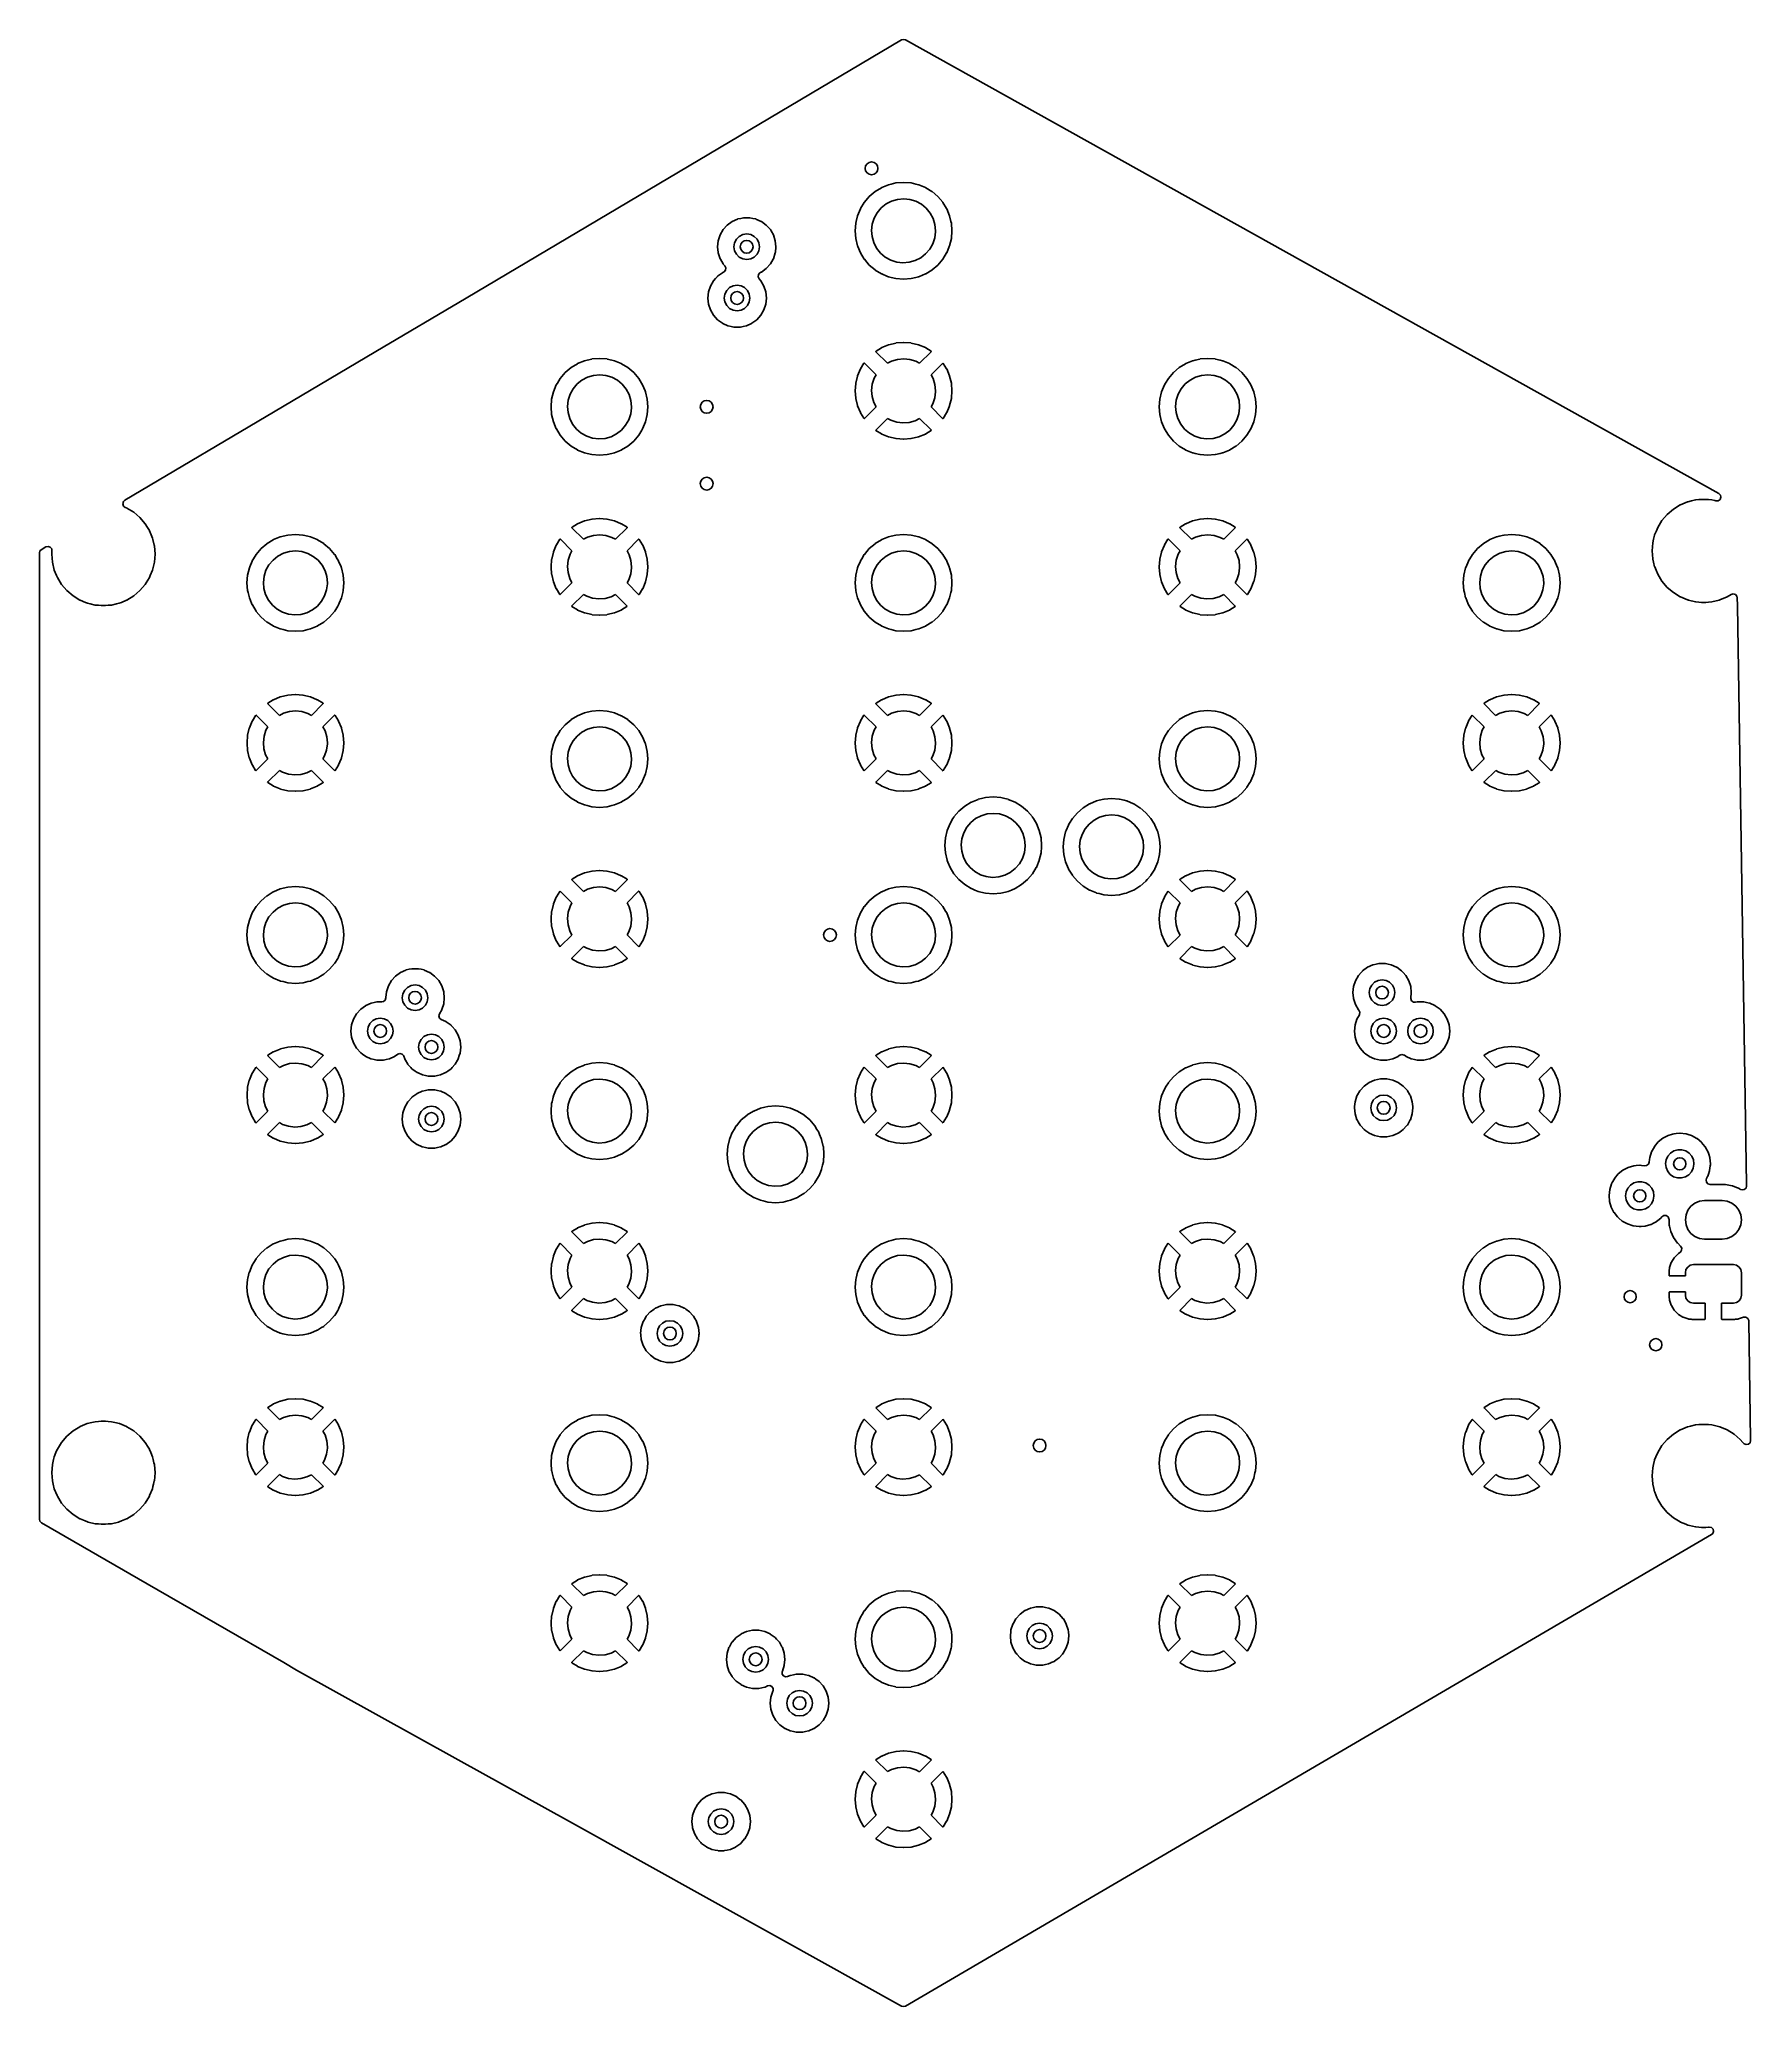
# Model space of a CAD drawing. Extents: x 4.45 to 6.55, y -4.25 to -1.83.
import ezdxf

# ---------------------------------------------------------------- set-up
doc = ezdxf.new("R2010")
doc.units = 0
doc.header["$MEASUREMENT"] = 0
doc.layers.add('BLACK', color=7, linetype='CONTINUOUS')

msp = doc.modelspace()

# ---------------------------------------------------------------- linework, layer by layer
at = {"layer": 'BLACK', "linetype": 'CONTINUOUS'}
for p, q in [((4.97367, -2.14961), (5.50936, -1.83216)), ((5.50936, -1.83216), (5.51207, -1.83147)), ((5.51207, -1.83147), (5.5143, -1.8321)), ((5.5143, -1.8321), (6.51455, -2.38993)), ((5.5023, -2.00813), (5.49656, -2.00951)), ((5.50249, -2.00809), (5.5023, -2.00813)), ((5.5023, -2.00813), (5.5023, -2.00813)), ((5.51181, -2.00736), (5.50249, -2.00809)), ((5.52113, -2.00809), (5.51181, -2.00736)), ((5.52132, -2.00813), (5.52113, -2.00809)), ((5.52706, -2.00951), (5.52132, -2.00813)), ((5.52132, -2.00813), (5.52132, -2.00813)), ((5.46351, -2.03208), (5.45883, -2.03972)), ((5.46362, -2.03191), (5.46351, -2.03208)), ((5.46351, -2.03208), (5.46351, -2.03208)), ((5.46969, -2.0248), (5.46362, -2.03191)), ((5.47679, -2.01873), (5.46969, -2.0248)), ((5.47696, -2.01863), (5.47679, -2.01873)), ((5.4846, -2.01395), (5.47696, -2.01863)), ((5.47696, -2.01863), (5.47696, -2.01863)), ((5.48477, -2.01385), (5.4846, -2.01395)), ((5.48495, -2.01377), (5.48477, -2.01385)), ((5.49322, -2.01035), (5.48495, -2.01377)), ((5.48495, -2.01377), (5.48495, -2.01377)), ((5.49025, -2.03399), (5.49706, -2.03043)), ((5.4934, -2.01027), (5.49322, -2.01035)), ((5.49322, -2.01035), (5.49322, -2.01035)), ((5.49656, -2.00951), (5.4934, -2.01027)), ((5.49706, -2.03043), (5.50443, -2.02826)), ((5.50443, -2.02826), (5.51209, -2.02756)), ((5.51209, -2.02756), (5.51973, -2.02836)), ((5.51973, -2.02836), (5.52707, -2.03064)), ((5.53022, -2.01027), (5.52706, -2.00951)), ((5.52707, -2.03064), (5.53383, -2.03429)), ((5.5304, -2.01035), (5.53022, -2.01027)), ((5.53868, -2.01377), (5.5304, -2.01035)), ((5.5304, -2.01035), (5.5304, -2.01035)), ((5.53886, -2.01385), (5.53868, -2.01377)), ((5.53868, -2.01377), (5.53868, -2.01377)), ((5.53902, -2.01395), (5.53886, -2.01385)), ((5.54666, -2.01863), (5.53902, -2.01395)), ((5.54683, -2.01873), (5.54666, -2.01863)), ((5.54666, -2.01863), (5.54666, -2.01863)), ((5.55394, -2.0248), (5.54683, -2.01873)), ((5.56001, -2.03191), (5.55394, -2.0248)), ((5.56011, -2.03208), (5.56001, -2.03191)), ((5.56479, -2.03972), (5.56011, -2.03208)), ((5.56011, -2.03208), (5.56011, -2.03208)), ((5.30092, -2.05547), (5.29483, -2.05989)), ((5.30115, -2.05536), (5.30092, -2.05547)), ((5.30755, -2.05252), (5.30115, -2.05536)), ((5.30115, -2.05536), (5.30115, -2.05536)), ((5.30778, -2.05241), (5.30755, -2.05252)), ((5.30755, -2.05252), (5.30755, -2.05252)), ((5.31146, -2.05163), (5.30778, -2.05241)), ((5.31488, -2.0509), (5.31146, -2.05163)), ((5.31514, -2.05085), (5.31488, -2.0509)), ((5.31488, -2.0509), (5.31488, -2.0509)), ((5.32266, -2.05085), (5.31514, -2.05085)), ((5.32291, -2.0509), (5.32266, -2.05085)), ((5.32633, -2.05163), (5.32291, -2.0509)), ((5.32291, -2.0509), (5.32291, -2.0509)), ((5.33001, -2.05241), (5.32633, -2.05163)), ((5.33025, -2.05252), (5.33001, -2.05241)), ((5.33664, -2.05536), (5.33025, -2.05252)), ((5.33025, -2.05252), (5.33025, -2.05252)), ((5.33688, -2.05547), (5.33664, -2.05536)), ((5.33664, -2.05536), (5.33664, -2.05536)), ((5.34296, -2.05989), (5.33688, -2.05547)), ((5.45351, -2.05536), (5.45297, -2.05761)), ((5.45511, -2.04871), (5.45351, -2.05536)), ((5.45515, -2.04852), (5.45511, -2.04871)), ((5.45873, -2.03988), (5.45515, -2.04852)), ((5.45883, -2.03972), (5.45873, -2.03988)), ((5.4733, -2.05874), (5.47562, -2.05142)), ((5.47562, -2.05142), (5.47933, -2.04469)), ((5.47933, -2.04469), (5.48427, -2.0388)), ((5.48427, -2.0388), (5.49025, -2.03399)), ((5.53383, -2.03429), (5.53975, -2.03919)), ((5.53975, -2.03919), (5.5446, -2.04514)), ((5.5446, -2.04514), (5.54821, -2.05193)), ((5.54821, -2.05193), (5.55043, -2.05928)), ((5.56489, -2.03988), (5.56479, -2.03972)), ((5.56847, -2.04852), (5.56489, -2.03988)), ((5.56851, -2.04871), (5.56847, -2.04852)), ((5.57011, -2.05536), (5.56851, -2.04871)), ((5.57065, -2.05761), (5.57011, -2.05536)), ((5.28372, -2.07914), (5.28293, -2.08661)), ((5.28604, -2.07199), (5.28372, -2.07914)), ((5.2898, -2.06547), (5.28604, -2.07199)), ((5.29483, -2.05989), (5.2898, -2.06547)), ((5.30392, -2.08175), (5.30616, -2.07736)), ((5.30616, -2.07736), (5.30964, -2.07387)), ((5.30964, -2.07387), (5.31403, -2.07164)), ((5.31403, -2.07164), (5.3189, -2.07087)), ((5.3189, -2.07087), (5.32376, -2.07164)), ((5.32376, -2.07164), (5.32815, -2.07387)), ((5.32815, -2.07387), (5.33164, -2.07736)), ((5.33164, -2.07736), (5.33387, -2.08175)), ((5.34799, -2.06547), (5.34296, -2.05989)), ((5.34883, -2.06693), (5.34799, -2.06547)), ((5.35175, -2.07199), (5.34883, -2.06693)), ((5.35408, -2.07914), (5.35175, -2.07199)), ((5.35486, -2.08661), (5.35408, -2.07914)), ((5.45297, -2.05761), (5.45224, -2.06693)), ((5.45224, -2.06693), (5.45297, -2.07625)), ((5.45297, -2.07625), (5.45515, -2.08534)), ((5.47244, -2.06638), (5.4733, -2.05874)), ((5.47309, -2.07404), (5.47244, -2.06638)), ((5.47521, -2.08142), (5.47309, -2.07404)), ((5.5502, -2.07565), (5.54778, -2.08294)), ((5.55117, -2.06803), (5.5502, -2.07565)), ((5.55043, -2.05928), (5.55118, -2.06693)), ((5.55118, -2.06693), (5.55117, -2.06803)), ((5.56847, -2.08534), (5.57065, -2.07625)), ((5.57138, -2.06693), (5.57065, -2.05761)), ((5.57065, -2.07625), (5.57138, -2.06693)), ((5.28293, -2.08661), (5.28296, -2.08687)), ((5.28296, -2.08687), (5.28369, -2.09379)), ((5.28369, -2.09379), (5.28372, -2.09409)), ((5.28372, -2.09409), (5.28604, -2.10124)), ((5.28604, -2.10124), (5.28617, -2.10147)), ((5.28617, -2.10147), (5.28617, -2.10147)), ((5.28617, -2.10147), (5.28645, -2.10195)), ((5.28645, -2.10195), (5.2898, -2.10775)), ((5.30315, -2.08661), (5.30392, -2.08175)), ((5.30392, -2.09148), (5.30315, -2.08661)), ((5.30616, -2.09587), (5.30392, -2.09148)), ((5.30964, -2.09935), (5.30616, -2.09587)), ((5.31403, -2.10159), (5.30964, -2.09935)), ((5.3189, -2.10236), (5.31403, -2.10159)), ((5.32376, -2.10159), (5.3189, -2.10236)), ((5.32815, -2.09935), (5.32376, -2.10159)), ((5.33164, -2.09587), (5.32815, -2.09935)), ((5.33387, -2.09148), (5.33164, -2.09587)), ((5.33387, -2.08175), (5.33465, -2.08661)), ((5.33465, -2.08661), (5.33387, -2.09148)), ((5.34799, -2.10775), (5.35135, -2.10195)), ((5.35135, -2.10195), (5.35162, -2.10147)), ((5.35162, -2.10147), (5.35175, -2.10124)), ((5.35162, -2.10147), (5.35162, -2.10147)), ((5.35175, -2.10124), (5.35408, -2.09409)), ((5.35408, -2.09409), (5.35411, -2.09379)), ((5.35411, -2.09379), (5.35484, -2.08687)), ((5.35484, -2.08687), (5.35486, -2.08661)), ((5.45515, -2.08534), (5.45523, -2.08552)), ((5.45523, -2.08552), (5.45523, -2.08552)), ((5.45523, -2.08552), (5.45557, -2.08636)), ((5.45557, -2.08636), (5.45873, -2.09397)), ((5.45873, -2.09397), (5.45883, -2.09414)), ((5.45883, -2.09414), (5.46351, -2.10178)), ((5.46351, -2.10178), (5.46351, -2.10178)), ((5.46351, -2.10178), (5.46362, -2.10195)), ((5.46362, -2.10195), (5.46969, -2.10905)), ((5.47872, -2.08826), (5.47521, -2.08142)), ((5.48349, -2.09428), (5.47872, -2.08826)), ((5.48934, -2.09926), (5.48349, -2.09428)), ((5.49605, -2.10301), (5.48934, -2.09926)), ((5.50336, -2.10538), (5.49605, -2.10301)), ((5.52605, -2.10363), (5.51865, -2.1057)), ((5.53291, -2.10017), (5.52605, -2.10363)), ((5.53896, -2.09544), (5.53291, -2.10017)), ((5.54398, -2.08962), (5.53896, -2.09544)), ((5.54778, -2.08294), (5.54398, -2.08962)), ((5.55394, -2.10905), (5.56001, -2.10195)), ((5.56001, -2.10195), (5.56011, -2.10178)), ((5.56011, -2.10178), (5.56479, -2.09414)), ((5.56011, -2.10178), (5.56011, -2.10178)), ((5.56479, -2.09414), (5.56489, -2.09397)), ((5.56489, -2.09397), (5.56805, -2.08636)), ((5.56805, -2.08636), (5.56839, -2.08552)), ((5.56839, -2.08552), (5.56847, -2.08534)), ((5.56839, -2.08552), (5.56839, -2.08552)), ((5.27799, -2.12847), (5.27423, -2.13498)), ((5.28042, -2.12577), (5.27799, -2.12847)), ((5.28285, -2.12307), (5.28042, -2.12577)), ((5.28302, -2.12288), (5.28285, -2.12307)), ((5.28285, -2.12307), (5.28285, -2.12307)), ((5.2891, -2.11846), (5.28302, -2.12288)), ((5.28934, -2.11835), (5.2891, -2.11846)), ((5.29025, -2.11795), (5.28934, -2.11835)), ((5.2898, -2.10775), (5.28998, -2.10795)), ((5.28998, -2.10795), (5.28998, -2.10795)), ((5.28998, -2.10795), (5.29191, -2.1101)), ((5.29099, -2.11754), (5.29025, -2.11795)), ((5.29278, -2.11539), (5.29099, -2.11754)), ((5.29191, -2.1101), (5.29312, -2.11262)), ((5.29312, -2.11262), (5.29278, -2.11539)), ((5.33286, -2.1236), (5.33321, -2.12083)), ((5.33407, -2.12612), (5.33286, -2.1236)), ((5.33321, -2.12083), (5.335, -2.11868)), ((5.33618, -2.12847), (5.33407, -2.12612)), ((5.335, -2.11868), (5.33574, -2.11827)), ((5.33574, -2.11827), (5.33664, -2.11787)), ((5.33994, -2.13498), (5.33618, -2.12847)), ((5.33664, -2.11787), (5.33688, -2.11776)), ((5.33688, -2.11776), (5.34296, -2.11334)), ((5.34296, -2.11334), (5.34799, -2.10775)), ((5.46969, -2.10905), (5.47679, -2.11513)), ((5.47679, -2.11513), (5.47696, -2.11523)), ((5.47696, -2.11523), (5.47696, -2.11523)), ((5.47696, -2.11523), (5.4846, -2.11991)), ((5.4846, -2.11991), (5.48477, -2.12001)), ((5.48477, -2.12001), (5.48495, -2.12008)), ((5.48495, -2.12008), (5.48495, -2.12008)), ((5.48495, -2.12008), (5.49216, -2.12307)), ((5.49216, -2.12307), (5.4934, -2.12359)), ((5.4934, -2.12359), (5.49656, -2.12434)), ((5.49656, -2.12434), (5.5023, -2.12572)), ((5.5023, -2.12572), (5.5023, -2.12572)), ((5.5023, -2.12572), (5.50249, -2.12577)), ((5.50249, -2.12577), (5.51181, -2.1265)), ((5.51099, -2.10629), (5.50336, -2.10538)), ((5.51865, -2.1057), (5.51099, -2.10629)), ((5.51181, -2.1265), (5.52113, -2.12577)), ((5.52113, -2.12577), (5.52132, -2.12572)), ((5.52132, -2.12572), (5.52706, -2.12434)), ((5.52132, -2.12572), (5.52132, -2.12572)), ((5.52706, -2.12434), (5.53022, -2.12359)), ((5.53022, -2.12359), (5.53146, -2.12307)), ((5.53146, -2.12307), (5.53868, -2.12008)), ((5.53868, -2.12008), (5.53886, -2.12001)), ((5.53868, -2.12008), (5.53868, -2.12008)), ((5.53886, -2.12001), (5.53902, -2.11991)), ((5.53902, -2.11991), (5.54666, -2.11523)), ((5.54666, -2.11523), (5.54683, -2.11513)), ((5.54666, -2.11523), (5.54666, -2.11523)), ((5.54683, -2.11513), (5.55394, -2.10905)), ((4.86286, -2.21527), (4.97367, -2.14961)), ((5.27191, -2.14213), (5.27112, -2.14961)), ((5.27112, -2.14961), (5.27191, -2.15708)), ((5.27423, -2.13498), (5.27191, -2.14213)), ((5.29134, -2.14961), (5.29211, -2.14474)), ((5.29211, -2.15447), (5.29134, -2.14961)), ((5.29211, -2.14474), (5.29435, -2.14035)), ((5.29435, -2.14035), (5.29783, -2.13687)), ((5.29783, -2.13687), (5.30222, -2.13463)), ((5.30222, -2.13463), (5.30709, -2.13386)), ((5.30709, -2.13386), (5.31195, -2.13463)), ((5.31195, -2.13463), (5.31634, -2.13687)), ((5.31634, -2.13687), (5.31983, -2.14035)), ((5.31983, -2.14035), (5.32206, -2.14474)), ((5.32206, -2.14474), (5.32283, -2.14961)), ((5.32283, -2.14961), (5.32206, -2.15447)), ((5.34227, -2.14213), (5.33994, -2.13498)), ((5.34305, -2.14961), (5.34227, -2.14213)), ((5.34227, -2.15708), (5.34305, -2.14961)), ((5.27191, -2.15708), (5.27423, -2.16423)), ((5.27423, -2.16423), (5.27799, -2.17075)), ((5.27799, -2.17075), (5.28302, -2.17633)), ((5.28302, -2.17633), (5.2891, -2.18075)), ((5.29435, -2.15886), (5.29211, -2.15447)), ((5.29783, -2.16235), (5.29435, -2.15886)), ((5.30222, -2.16458), (5.29783, -2.16235)), ((5.30709, -2.16535), (5.30222, -2.16458)), ((5.31195, -2.16458), (5.30709, -2.16535)), ((5.31634, -2.16235), (5.31195, -2.16458)), ((5.31983, -2.15886), (5.31634, -2.16235)), ((5.32206, -2.15447), (5.31983, -2.15886)), ((5.32507, -2.18075), (5.33115, -2.17633)), ((5.33115, -2.17633), (5.33618, -2.17075)), ((5.33618, -2.17075), (5.33994, -2.16423)), ((5.33994, -2.16423), (5.34227, -2.15708)), ((5.2891, -2.18075), (5.28934, -2.18086)), ((5.28934, -2.18086), (5.28934, -2.18086)), ((5.28934, -2.18086), (5.29574, -2.18371)), ((5.29574, -2.18371), (5.29597, -2.18381)), ((5.29597, -2.18381), (5.29965, -2.18459)), ((5.29965, -2.18459), (5.30307, -2.18532)), ((5.30307, -2.18532), (5.30307, -2.18532)), ((5.30307, -2.18532), (5.30333, -2.18537)), ((5.30333, -2.18537), (5.31085, -2.18537)), ((5.31085, -2.18537), (5.3111, -2.18532)), ((5.3111, -2.18532), (5.31452, -2.18459)), ((5.3111, -2.18532), (5.3111, -2.18532)), ((5.31452, -2.18459), (5.3182, -2.18381)), ((5.3182, -2.18381), (5.31844, -2.18371)), ((5.31844, -2.18371), (5.32483, -2.18086)), ((5.32483, -2.18086), (5.32507, -2.18075)), ((5.32483, -2.18086), (5.32483, -2.18086)), ((4.74779, -2.28346), (4.86286, -2.21527)), ((5.12254, -2.22605), (5.11939, -2.22681)), ((5.12829, -2.22467), (5.12254, -2.22605)), ((5.12848, -2.22462), (5.12829, -2.22467)), ((5.12829, -2.22467), (5.12829, -2.22467)), ((5.1378, -2.22389), (5.12848, -2.22462)), ((5.14711, -2.22462), (5.1378, -2.22389)), ((5.1473, -2.22467), (5.14711, -2.22462)), ((5.15305, -2.22605), (5.1473, -2.22467)), ((5.1473, -2.22467), (5.1473, -2.22467)), ((5.1562, -2.22681), (5.15305, -2.22605)), ((5.47801, -2.21486), (5.47764, -2.21527)), ((5.47764, -2.21527), (5.47779, -2.21562)), ((5.47779, -2.21562), (5.49206, -2.22989)), ((5.48461, -2.21082), (5.47801, -2.21486)), ((5.48495, -2.21064), (5.48461, -2.21082)), ((5.49323, -2.20722), (5.48495, -2.21064)), ((5.4936, -2.2071), (5.49323, -2.20722)), ((5.50231, -2.205), (5.4936, -2.2071)), ((5.49706, -2.22728), (5.50443, -2.22511)), ((5.50269, -2.20494), (5.50231, -2.205)), ((5.51162, -2.20424), (5.50269, -2.20494)), ((5.50443, -2.22511), (5.51209, -2.22441)), ((5.51201, -2.20424), (5.51162, -2.20424)), ((5.52093, -2.20494), (5.51201, -2.20424)), ((5.51209, -2.22441), (5.51973, -2.22521)), ((5.51973, -2.22521), (5.52707, -2.22749)), ((5.52132, -2.205), (5.52093, -2.20494)), ((5.53002, -2.2071), (5.52132, -2.205)), ((5.53039, -2.20722), (5.53002, -2.2071)), ((5.53867, -2.21064), (5.53039, -2.20722)), ((5.53154, -2.22991), (5.54571, -2.21574)), ((5.53901, -2.21082), (5.53867, -2.21064)), ((5.54575, -2.21495), (5.53901, -2.21082)), ((5.54571, -2.21574), (5.54598, -2.21525)), ((5.54598, -2.21525), (5.54575, -2.21495)), ((5.87058, -2.22605), (5.86742, -2.22681)), ((5.87632, -2.22467), (5.87058, -2.22605)), ((5.87651, -2.22462), (5.87632, -2.22467)), ((5.87632, -2.22467), (5.87632, -2.22467)), ((5.88583, -2.22389), (5.87651, -2.22462)), ((5.89515, -2.22462), (5.88583, -2.22389)), ((5.89534, -2.22467), (5.89515, -2.22462)), ((5.90108, -2.22605), (5.89534, -2.22467)), ((5.89534, -2.22467), (5.89534, -2.22467)), ((5.90424, -2.22681), (5.90108, -2.22605)), ((5.0895, -2.24861), (5.08603, -2.25427)), ((5.0896, -2.24845), (5.0895, -2.24861)), ((5.0895, -2.24861), (5.0895, -2.24861)), ((5.09567, -2.24134), (5.0896, -2.24845)), ((5.10278, -2.23527), (5.09567, -2.24134)), ((5.10294, -2.23517), (5.10278, -2.23527)), ((5.11058, -2.23049), (5.10294, -2.23517)), ((5.10294, -2.23517), (5.10294, -2.23517)), ((5.11075, -2.23038), (5.11058, -2.23049)), ((5.11093, -2.23031), (5.11075, -2.23038)), ((5.11921, -2.22688), (5.11093, -2.23031)), ((5.11093, -2.23031), (5.11093, -2.23031)), ((5.11624, -2.25052), (5.12305, -2.24696)), ((5.11939, -2.22681), (5.11921, -2.22688)), ((5.11921, -2.22688), (5.11921, -2.22688)), ((5.12305, -2.24696), (5.13042, -2.24479)), ((5.13042, -2.24479), (5.13807, -2.2441)), ((5.13807, -2.2441), (5.14571, -2.2449)), ((5.14571, -2.2449), (5.15305, -2.24717)), ((5.15305, -2.24717), (5.15981, -2.25083)), ((5.15638, -2.22688), (5.1562, -2.22681)), ((5.16466, -2.23031), (5.15638, -2.22688)), ((5.15638, -2.22688), (5.15638, -2.22688)), ((5.16484, -2.23038), (5.16466, -2.23031)), ((5.16466, -2.23031), (5.16466, -2.23031)), ((5.16501, -2.23049), (5.16484, -2.23038)), ((5.17265, -2.23517), (5.16501, -2.23049)), ((5.17281, -2.23527), (5.17265, -2.23517)), ((5.17265, -2.23517), (5.17265, -2.23517)), ((5.17992, -2.24134), (5.17281, -2.23527)), ((5.18599, -2.24845), (5.17992, -2.24134)), ((5.18609, -2.24861), (5.18599, -2.24845)), ((5.18956, -2.25427), (5.18609, -2.24861)), ((5.18609, -2.24861), (5.18609, -2.24861)), ((5.45513, -2.24557), (5.45304, -2.25427)), ((5.45525, -2.2452), (5.45513, -2.24557)), ((5.45867, -2.23692), (5.45525, -2.2452)), ((5.45885, -2.23658), (5.45867, -2.23692)), ((5.46298, -2.22984), (5.45885, -2.23658)), ((5.46328, -2.22961), (5.46298, -2.22984)), ((5.46377, -2.22988), (5.46328, -2.22961)), ((5.47794, -2.24405), (5.46377, -2.22988)), ((5.4733, -2.25559), (5.47562, -2.24827)), ((5.47562, -2.24827), (5.47794, -2.24405)), ((5.49206, -2.22989), (5.49706, -2.22728)), ((5.52707, -2.22749), (5.53154, -2.22991)), ((5.55997, -2.22976), (5.54569, -2.24404)), ((5.54569, -2.24404), (5.54821, -2.24878)), ((5.54821, -2.24878), (5.55043, -2.25613)), ((5.56032, -2.22961), (5.55997, -2.22976)), ((5.56073, -2.22998), (5.56032, -2.22961)), ((5.56477, -2.23658), (5.56073, -2.22998)), ((5.56495, -2.23692), (5.56477, -2.23658)), ((5.56838, -2.2452), (5.56495, -2.23692)), ((5.5685, -2.24557), (5.56838, -2.2452)), ((5.57059, -2.25427), (5.5685, -2.24557)), ((5.83753, -2.24861), (5.83406, -2.25427)), ((5.83763, -2.24845), (5.83753, -2.24861)), ((5.83753, -2.24861), (5.83753, -2.24861)), ((5.8437, -2.24134), (5.83763, -2.24845)), ((5.85081, -2.23527), (5.8437, -2.24134)), ((5.85098, -2.23517), (5.85081, -2.23527)), ((5.85861, -2.23049), (5.85098, -2.23517)), ((5.85098, -2.23517), (5.85098, -2.23517)), ((5.85878, -2.23038), (5.85861, -2.23049)), ((5.85896, -2.23031), (5.85878, -2.23038)), ((5.86724, -2.22688), (5.85896, -2.23031)), ((5.85896, -2.23031), (5.85896, -2.23031)), ((5.86427, -2.25052), (5.87108, -2.24696)), ((5.86742, -2.22681), (5.86724, -2.22688)), ((5.86724, -2.22688), (5.86724, -2.22688)), ((5.87108, -2.24696), (5.87845, -2.24479)), ((5.87845, -2.24479), (5.8861, -2.2441)), ((5.8861, -2.2441), (5.89374, -2.2449)), ((5.89374, -2.2449), (5.90108, -2.24717)), ((5.90108, -2.24717), (5.90784, -2.25083)), ((5.90442, -2.22688), (5.90424, -2.22681)), ((5.91269, -2.23031), (5.90442, -2.22688)), ((5.90442, -2.22688), (5.90442, -2.22688)), ((5.91287, -2.23038), (5.91269, -2.23031)), ((5.91269, -2.23031), (5.91269, -2.23031)), ((5.91304, -2.23049), (5.91287, -2.23038)), ((5.92068, -2.23517), (5.91304, -2.23049)), ((5.92084, -2.23527), (5.92068, -2.23517)), ((5.92068, -2.23517), (5.92068, -2.23517)), ((5.92795, -2.24134), (5.92084, -2.23527)), ((5.93402, -2.24845), (5.92795, -2.24134)), ((5.93412, -2.24861), (5.93402, -2.24845)), ((5.93759, -2.25427), (5.93412, -2.24861)), ((5.93412, -2.24861), (5.93412, -2.24861)), ((5.07896, -2.27415), (5.07822, -2.28346)), ((5.08114, -2.26506), (5.07896, -2.27415)), ((5.08471, -2.25642), (5.08114, -2.26506)), ((5.08603, -2.25427), (5.08471, -2.25642)), ((5.09929, -2.27528), (5.10161, -2.26796)), ((5.10161, -2.26796), (5.10531, -2.26122)), ((5.10531, -2.26122), (5.11025, -2.25534)), ((5.11025, -2.25534), (5.11624, -2.25052)), ((5.15981, -2.25083), (5.16573, -2.25572)), ((5.16573, -2.25572), (5.17059, -2.26168)), ((5.17059, -2.26168), (5.17419, -2.26846)), ((5.17419, -2.26846), (5.17642, -2.27582)), ((5.19088, -2.25642), (5.18956, -2.25427)), ((5.194, -2.26397), (5.19088, -2.25642)), ((5.19445, -2.26506), (5.194, -2.26397)), ((5.19664, -2.27415), (5.19445, -2.26506)), ((5.19737, -2.28346), (5.19664, -2.27415)), ((5.45298, -2.25466), (5.45227, -2.26359)), ((5.45227, -2.26359), (5.45227, -2.26397)), ((5.45227, -2.26397), (5.45298, -2.2729)), ((5.45304, -2.25427), (5.45298, -2.25466)), ((5.45298, -2.2729), (5.45304, -2.27329)), ((5.45304, -2.27329), (5.45513, -2.28199)), ((5.47244, -2.26323), (5.4733, -2.25559)), ((5.47309, -2.27089), (5.47244, -2.26323)), ((5.47521, -2.27827), (5.47309, -2.27089)), ((5.5502, -2.2725), (5.54778, -2.27979)), ((5.55117, -2.26488), (5.5502, -2.2725)), ((5.55043, -2.25613), (5.55118, -2.26378)), ((5.55118, -2.26378), (5.55117, -2.26488)), ((5.5685, -2.28199), (5.57059, -2.27329)), ((5.57065, -2.25466), (5.57059, -2.25427)), ((5.57059, -2.27329), (5.57065, -2.2729)), ((5.57135, -2.26359), (5.57065, -2.25466)), ((5.57065, -2.2729), (5.57135, -2.26397)), ((5.57135, -2.26397), (5.57135, -2.26359)), ((5.82699, -2.27415), (5.82625, -2.28346)), ((5.82917, -2.26506), (5.82699, -2.27415)), ((5.83275, -2.25642), (5.82917, -2.26506)), ((5.83406, -2.25427), (5.83275, -2.25642)), ((5.84732, -2.27528), (5.84964, -2.26796)), ((5.84964, -2.26796), (5.85334, -2.26122)), ((5.85334, -2.26122), (5.85828, -2.25534)), ((5.85828, -2.25534), (5.86427, -2.25052)), ((5.90784, -2.25083), (5.91376, -2.25572)), ((5.91376, -2.25572), (5.91862, -2.26168)), ((5.91862, -2.26168), (5.92223, -2.26846)), ((5.92223, -2.26846), (5.92445, -2.27582)), ((5.93891, -2.25642), (5.93759, -2.25427)), ((5.94248, -2.26506), (5.93891, -2.25642)), ((5.94467, -2.27415), (5.94248, -2.26506)), ((5.9454, -2.28346), (5.94467, -2.27415)), ((4.55392, -2.39835), (4.74779, -2.28346)), ((5.07822, -2.28346), (5.07896, -2.29278)), ((5.07896, -2.29278), (5.08114, -2.30187)), ((5.09843, -2.28291), (5.09929, -2.27528)), ((5.09907, -2.29057), (5.09843, -2.28291)), ((5.10119, -2.29796), (5.09907, -2.29057)), ((5.1047, -2.30479), (5.10119, -2.29796)), ((5.17619, -2.29219), (5.17376, -2.29948)), ((5.17715, -2.28456), (5.17619, -2.29219)), ((5.17642, -2.27582), (5.17717, -2.28346)), ((5.17717, -2.28346), (5.17715, -2.28456)), ((5.19445, -2.30187), (5.19664, -2.29278)), ((5.19664, -2.29278), (5.19737, -2.28346)), ((5.45513, -2.28199), (5.45525, -2.28236)), ((5.45525, -2.28236), (5.45867, -2.29064)), ((5.45867, -2.29064), (5.45885, -2.29098)), ((5.45885, -2.29098), (5.46289, -2.29758)), ((5.46289, -2.29758), (5.4633, -2.29795)), ((5.4633, -2.29795), (5.46365, -2.2978)), ((5.46365, -2.2978), (5.47791, -2.28354)), ((5.47791, -2.28354), (5.47521, -2.27827)), ((5.49209, -2.29764), (5.47791, -2.31182)), ((5.49605, -2.29986), (5.49209, -2.29764)), ((5.53158, -2.29769), (5.52605, -2.30049)), ((5.54583, -2.31194), (5.53158, -2.29769)), ((5.54778, -2.27979), (5.54567, -2.2835)), ((5.54567, -2.2835), (5.55985, -2.29768)), ((5.55985, -2.29768), (5.56034, -2.29795)), ((5.56034, -2.29795), (5.56064, -2.29772)), ((5.56064, -2.29772), (5.56477, -2.29098)), ((5.56477, -2.29098), (5.56495, -2.29064)), ((5.56495, -2.29064), (5.56792, -2.28346)), ((5.56792, -2.28346), (5.56838, -2.28236)), ((5.56838, -2.28236), (5.5685, -2.28199)), ((5.82625, -2.28346), (5.82699, -2.29278)), ((5.82699, -2.29278), (5.82917, -2.30187)), ((5.84646, -2.28291), (5.84732, -2.27528)), ((5.8471, -2.29057), (5.84646, -2.28291)), ((5.84922, -2.29796), (5.8471, -2.29057)), ((5.85273, -2.30479), (5.84922, -2.29796)), ((5.92422, -2.29219), (5.92179, -2.29948)), ((5.92518, -2.28456), (5.92422, -2.29219)), ((5.92445, -2.27582), (5.9252, -2.28346)), ((5.9252, -2.28346), (5.92518, -2.28456)), ((5.94248, -2.30187), (5.94467, -2.29278)), ((5.94467, -2.29278), (5.9454, -2.28346)), ((5.08114, -2.30187), (5.08471, -2.31051)), ((5.08471, -2.31051), (5.08482, -2.31068)), ((5.08482, -2.31068), (5.0895, -2.31832)), ((5.0895, -2.31832), (5.0895, -2.31832)), ((5.0895, -2.31832), (5.0896, -2.31848)), ((5.0896, -2.31848), (5.09567, -2.32559)), ((5.10947, -2.31081), (5.1047, -2.30479)), ((5.11533, -2.31579), (5.10947, -2.31081)), ((5.12203, -2.31954), (5.11533, -2.31579)), ((5.12934, -2.32192), (5.12203, -2.31954)), ((5.13697, -2.32283), (5.12934, -2.32192)), ((5.14463, -2.32224), (5.13697, -2.32283)), ((5.15203, -2.32017), (5.14463, -2.32224)), ((5.15889, -2.31671), (5.15203, -2.32017)), ((5.16495, -2.31198), (5.15889, -2.31671)), ((5.16997, -2.30616), (5.16495, -2.31198)), ((5.17376, -2.29948), (5.16997, -2.30616)), ((5.17992, -2.32559), (5.18599, -2.31848)), ((5.18599, -2.31848), (5.18609, -2.31832)), ((5.18609, -2.31832), (5.18977, -2.31231)), ((5.18609, -2.31832), (5.18609, -2.31832)), ((5.18977, -2.31231), (5.19077, -2.31068)), ((5.19077, -2.31068), (5.19088, -2.31051)), ((5.19088, -2.31051), (5.19445, -2.30187)), ((5.47791, -2.31182), (5.47764, -2.31231)), ((5.47764, -2.31231), (5.47787, -2.31261)), ((5.47787, -2.31261), (5.48461, -2.31674)), ((5.48461, -2.31674), (5.48495, -2.31692)), ((5.48495, -2.31692), (5.49323, -2.32034)), ((5.49323, -2.32034), (5.4936, -2.32046)), ((5.4936, -2.32046), (5.50231, -2.32255)), ((5.50336, -2.30223), (5.49605, -2.29986)), ((5.50231, -2.32255), (5.50269, -2.32262)), ((5.50269, -2.32262), (5.51162, -2.32332)), ((5.51099, -2.30314), (5.50336, -2.30223)), ((5.51865, -2.30255), (5.51099, -2.30314)), ((5.51201, -2.32332), (5.52093, -2.32262)), ((5.52605, -2.30049), (5.51865, -2.30255)), ((5.52093, -2.32262), (5.52132, -2.32255)), ((5.52132, -2.32255), (5.53002, -2.32046)), ((5.53002, -2.32046), (5.53039, -2.32034)), ((5.53039, -2.32034), (5.53867, -2.31692)), ((5.53867, -2.31692), (5.53901, -2.31674)), ((5.53901, -2.31674), (5.54561, -2.3127)), ((5.54561, -2.3127), (5.54598, -2.31229)), ((5.54598, -2.31229), (5.54583, -2.31194)), ((5.82917, -2.30187), (5.83275, -2.31051)), ((5.83275, -2.31051), (5.83285, -2.31068)), ((5.83285, -2.31068), (5.83753, -2.31832)), ((5.83753, -2.31832), (5.83753, -2.31832)), ((5.83753, -2.31832), (5.83763, -2.31848)), ((5.83763, -2.31848), (5.8437, -2.32559)), ((5.85751, -2.31081), (5.85273, -2.30479)), ((5.86336, -2.31579), (5.85751, -2.31081)), ((5.87007, -2.31954), (5.86336, -2.31579)), ((5.87737, -2.32192), (5.87007, -2.31954)), ((5.885, -2.32283), (5.87737, -2.32192)), ((5.89266, -2.32224), (5.885, -2.32283)), ((5.90006, -2.32017), (5.89266, -2.32224)), ((5.90692, -2.31671), (5.90006, -2.32017)), ((5.91298, -2.31198), (5.90692, -2.31671)), ((5.918, -2.30616), (5.91298, -2.31198)), ((5.92179, -2.29948), (5.918, -2.30616)), ((5.92795, -2.32559), (5.93402, -2.31848)), ((5.93402, -2.31848), (5.93412, -2.31832)), ((5.93412, -2.31832), (5.93881, -2.31068)), ((5.93412, -2.31832), (5.93412, -2.31832)), ((5.93881, -2.31068), (5.93891, -2.31051)), ((5.93891, -2.31051), (5.94248, -2.30187)), ((5.09567, -2.32559), (5.10278, -2.33166)), ((5.10278, -2.33166), (5.10294, -2.33176)), ((5.10294, -2.33176), (5.10294, -2.33176)), ((5.10294, -2.33176), (5.11058, -2.33644)), ((5.11058, -2.33644), (5.11075, -2.33654)), ((5.11075, -2.33654), (5.11093, -2.33662)), ((5.11093, -2.33662), (5.11093, -2.33662)), ((5.11093, -2.33662), (5.11921, -2.34005)), ((5.11921, -2.34005), (5.11939, -2.34012)), ((5.11939, -2.34012), (5.12254, -2.34088)), ((5.12254, -2.34088), (5.12829, -2.34226)), ((5.12829, -2.34226), (5.12829, -2.34226)), ((5.12829, -2.34226), (5.12848, -2.3423)), ((5.12848, -2.3423), (5.1378, -2.34304)), ((5.1378, -2.34304), (5.14711, -2.3423)), ((5.14711, -2.3423), (5.1473, -2.34226)), ((5.1473, -2.34226), (5.15305, -2.34088)), ((5.1473, -2.34226), (5.1473, -2.34226)), ((5.15305, -2.34088), (5.1562, -2.34012)), ((5.1562, -2.34012), (5.15638, -2.34005)), ((5.15638, -2.34005), (5.16466, -2.33662)), ((5.16466, -2.33662), (5.16484, -2.33654)), ((5.16466, -2.33662), (5.16466, -2.33662)), ((5.16484, -2.33654), (5.16501, -2.33644)), ((5.16501, -2.33644), (5.17265, -2.33176)), ((5.17265, -2.33176), (5.17281, -2.33166)), ((5.17265, -2.33176), (5.17265, -2.33176)), ((5.17281, -2.33166), (5.17992, -2.32559)), ((5.51162, -2.32332), (5.51201, -2.32332)), ((5.8437, -2.32559), (5.85081, -2.33166)), ((5.85081, -2.33166), (5.85098, -2.33176)), ((5.85098, -2.33176), (5.85098, -2.33176)), ((5.85098, -2.33176), (5.85861, -2.33644)), ((5.85861, -2.33644), (5.85878, -2.33654)), ((5.85878, -2.33654), (5.85896, -2.33662)), ((5.85896, -2.33662), (5.85896, -2.33662)), ((5.85896, -2.33662), (5.86724, -2.34005)), ((5.86724, -2.34005), (5.86742, -2.34012)), ((5.86742, -2.34012), (5.87058, -2.34088)), ((5.87058, -2.34088), (5.87632, -2.34226)), ((5.87632, -2.34226), (5.87632, -2.34226)), ((5.87632, -2.34226), (5.87651, -2.3423)), ((5.87651, -2.3423), (5.88583, -2.34304)), ((5.88583, -2.34304), (5.89515, -2.3423)), ((5.89515, -2.3423), (5.89534, -2.34226)), ((5.89534, -2.34226), (5.90108, -2.34088)), ((5.89534, -2.34226), (5.89534, -2.34226)), ((5.90108, -2.34088), (5.90424, -2.34012)), ((5.90424, -2.34012), (5.90442, -2.34005)), ((5.90442, -2.34005), (5.91269, -2.33662)), ((5.91269, -2.33662), (5.91287, -2.33654)), ((5.91269, -2.33662), (5.91269, -2.33662)), ((5.91287, -2.33654), (5.91304, -2.33644)), ((5.91304, -2.33644), (5.92068, -2.33176)), ((5.92068, -2.33176), (5.92084, -2.33166)), ((5.92068, -2.33176), (5.92068, -2.33176)), ((5.92084, -2.33166), (5.92795, -2.32559)), ((6.51455, -2.38993), (6.51651, -2.39192)), ((6.51708, -2.39466), (6.51608, -2.39727)), ((6.51651, -2.39192), (6.51708, -2.39466)), ((4.55149, -2.4028), (4.55218, -2.40009)), ((4.55237, -2.40545), (4.55149, -2.4028)), ((4.55218, -2.40009), (4.55392, -2.39835)), ((4.55455, -2.4072), (4.55237, -2.40545)), ((4.55622, -2.40789), (4.55455, -2.4072)), ((4.5564, -2.40797), (4.55622, -2.40789)), ((4.55622, -2.40789), (4.55622, -2.40789)), ((4.5649, -2.41318), (4.5564, -2.40797)), ((4.57248, -2.41965), (4.5649, -2.41318)), ((4.57895, -2.42723), (4.57248, -2.41965)), ((6.45115, -2.41571), (6.44467, -2.42329)), ((6.45873, -2.40924), (6.45115, -2.41571)), ((6.46722, -2.40403), (6.45873, -2.40924)), ((6.4674, -2.40396), (6.46722, -2.40403)), ((6.47625, -2.40029), (6.4674, -2.40396)), ((6.4674, -2.40396), (6.4674, -2.40396)), ((6.47643, -2.40022), (6.47625, -2.40029)), ((6.47625, -2.40029), (6.47625, -2.40029)), ((6.48115, -2.39908), (6.47643, -2.40022)), ((6.48594, -2.39793), (6.48115, -2.39908)), ((6.48613, -2.39789), (6.48594, -2.39793)), ((6.48594, -2.39793), (6.48594, -2.39793)), ((6.49006, -2.39758), (6.48613, -2.39789)), ((6.49348, -2.39731), (6.49006, -2.39758)), ((6.49357, -2.3973), (6.49348, -2.39731)), ((6.49348, -2.39731), (6.49348, -2.39731)), ((6.49855, -2.3973), (6.49357, -2.3973)), ((6.49865, -2.39731), (6.49855, -2.3973)), ((6.50207, -2.39758), (6.49865, -2.39731)), ((6.49865, -2.39731), (6.49865, -2.39731)), ((6.506, -2.39789), (6.50207, -2.39758)), ((6.50619, -2.39793), (6.506, -2.39789)), ((6.50963, -2.39876), (6.50619, -2.39793)), ((6.50619, -2.39793), (6.50619, -2.39793)), ((6.51097, -2.39908), (6.50963, -2.39876)), ((6.51382, -2.39892), (6.51097, -2.39908)), ((6.51608, -2.39727), (6.51382, -2.39892)), ((4.58175, -2.43181), (4.57895, -2.42723)), ((4.58416, -2.43573), (4.58175, -2.43181)), ((4.58423, -2.43591), (4.58416, -2.43573)), ((4.58634, -2.441), (4.58423, -2.43591)), ((4.58423, -2.43591), (4.58423, -2.43591)), ((4.58797, -2.44494), (4.58634, -2.441)), ((4.74519, -2.44342), (4.73691, -2.44685)), ((4.74537, -2.44334), (4.74519, -2.44342)), ((4.74519, -2.44342), (4.74519, -2.44342)), ((4.74853, -2.44258), (4.74537, -2.44334)), ((4.75427, -2.44121), (4.74853, -2.44258)), ((4.75446, -2.44116), (4.75427, -2.44121)), ((4.75427, -2.44121), (4.75427, -2.44121)), ((4.76378, -2.44043), (4.75446, -2.44116)), ((4.7731, -2.44116), (4.76378, -2.44043)), ((4.77329, -2.44121), (4.7731, -2.44116)), ((4.77903, -2.44258), (4.77329, -2.44121)), ((4.77329, -2.44121), (4.77329, -2.44121)), ((4.78219, -2.44334), (4.77903, -2.44258)), ((4.78237, -2.44342), (4.78219, -2.44334)), ((4.79065, -2.44685), (4.78237, -2.44342)), ((4.78237, -2.44342), (4.78237, -2.44342)), ((5.104, -2.43139), (5.10363, -2.43181)), ((5.10363, -2.43181), (5.10377, -2.43215)), ((5.10377, -2.43215), (5.11805, -2.44643)), ((5.11059, -2.42735), (5.104, -2.43139)), ((5.11094, -2.42718), (5.11059, -2.42735)), ((5.11921, -2.42375), (5.11094, -2.42718)), ((5.11805, -2.44643), (5.12305, -2.44381)), ((5.11958, -2.42363), (5.11921, -2.42375)), ((5.12829, -2.42154), (5.11958, -2.42363)), ((5.12305, -2.44381), (5.13042, -2.44164)), ((5.12867, -2.42148), (5.12829, -2.42154)), ((5.1376, -2.42078), (5.12867, -2.42148)), ((5.13042, -2.44164), (5.13807, -2.44095)), ((5.13799, -2.42078), (5.1376, -2.42078)), ((5.14692, -2.42148), (5.13799, -2.42078)), ((5.13807, -2.44095), (5.14571, -2.44175)), ((5.14571, -2.44175), (5.15305, -2.44402)), ((5.1473, -2.42154), (5.14692, -2.42148)), ((5.15601, -2.42363), (5.1473, -2.42154)), ((5.15638, -2.42375), (5.15601, -2.42363)), ((5.16465, -2.42718), (5.15638, -2.42375)), ((5.15753, -2.44644), (5.1717, -2.43227)), ((5.165, -2.42735), (5.16465, -2.42718)), ((5.17174, -2.43148), (5.165, -2.42735)), ((5.1717, -2.43227), (5.17195, -2.43181)), ((5.17196, -2.43178), (5.17174, -2.43148)), ((5.17195, -2.43181), (5.17196, -2.43178)), ((5.49322, -2.44342), (5.48495, -2.44685)), ((5.4934, -2.44334), (5.49322, -2.44342)), ((5.49322, -2.44342), (5.49322, -2.44342)), ((5.49656, -2.44258), (5.4934, -2.44334)), ((5.5023, -2.44121), (5.49656, -2.44258)), ((5.50249, -2.44116), (5.5023, -2.44121)), ((5.5023, -2.44121), (5.5023, -2.44121)), ((5.51181, -2.44043), (5.50249, -2.44116)), ((5.52113, -2.44116), (5.51181, -2.44043)), ((5.52132, -2.44121), (5.52113, -2.44116)), ((5.52706, -2.44258), (5.52132, -2.44121)), ((5.52132, -2.44121), (5.52132, -2.44121)), ((5.53022, -2.44334), (5.52706, -2.44258)), ((5.5304, -2.44342), (5.53022, -2.44334)), ((5.53868, -2.44685), (5.5304, -2.44342)), ((5.5304, -2.44342), (5.5304, -2.44342)), ((5.85203, -2.43139), (5.85166, -2.43181)), ((5.85166, -2.43181), (5.85181, -2.43215)), ((5.85181, -2.43215), (5.86608, -2.44643)), ((5.85862, -2.42735), (5.85203, -2.43139)), ((5.85897, -2.42718), (5.85862, -2.42735)), ((5.86724, -2.42375), (5.85897, -2.42718)), ((5.86608, -2.44643), (5.87108, -2.44381)), ((5.86761, -2.42363), (5.86724, -2.42375)), ((5.87632, -2.42154), (5.86761, -2.42363)), ((5.87108, -2.44381), (5.87845, -2.44164)), ((5.8767, -2.42148), (5.87632, -2.42154)), ((5.88563, -2.42078), (5.8767, -2.42148)), ((5.87845, -2.44164), (5.8861, -2.44095)), ((5.88602, -2.42078), (5.88563, -2.42078)), ((5.89495, -2.42148), (5.88602, -2.42078)), ((5.8861, -2.44095), (5.89374, -2.44175)), ((5.89374, -2.44175), (5.90108, -2.44402)), ((5.89533, -2.42154), (5.89495, -2.42148)), ((5.90404, -2.42363), (5.89533, -2.42154)), ((5.90441, -2.42375), (5.90404, -2.42363)), ((5.91268, -2.42718), (5.90441, -2.42375)), ((5.90556, -2.44644), (5.91973, -2.43227)), ((5.91303, -2.42735), (5.91268, -2.42718)), ((5.91977, -2.43148), (5.91303, -2.42735)), ((5.91973, -2.43227), (5.91999, -2.43178)), ((5.91999, -2.43178), (5.91977, -2.43148)), ((6.24125, -2.44342), (6.23298, -2.44685)), ((6.24143, -2.44334), (6.24125, -2.44342)), ((6.24125, -2.44342), (6.24125, -2.44342)), ((6.24459, -2.44258), (6.24143, -2.44334)), ((6.25033, -2.44121), (6.24459, -2.44258)), ((6.25052, -2.44116), (6.25033, -2.44121)), ((6.25033, -2.44121), (6.25033, -2.44121)), ((6.25984, -2.44043), (6.25052, -2.44116)), ((6.26916, -2.44116), (6.25984, -2.44043)), ((6.26935, -2.44121), (6.26916, -2.44116)), ((6.27509, -2.44258), (6.26935, -2.44121)), ((6.26935, -2.44121), (6.26935, -2.44121)), ((6.27825, -2.44334), (6.27509, -2.44258)), ((6.27843, -2.44342), (6.27825, -2.44334)), ((6.28671, -2.44685), (6.27843, -2.44342)), ((6.27843, -2.44342), (6.27843, -2.44342)), ((6.4356, -2.44119), (6.43438, -2.44629)), ((6.43565, -2.441), (6.4356, -2.44119)), ((6.43776, -2.43591), (6.43565, -2.441)), ((6.43939, -2.43197), (6.43776, -2.43591)), ((6.43946, -2.43179), (6.43939, -2.43197)), ((6.43939, -2.43197), (6.43939, -2.43197)), ((6.44467, -2.42329), (6.43946, -2.43179)), ((4.44882, -2.46346), (4.44961, -2.46077)), ((4.44882, -3.65166), (4.44882, -2.46346)), ((4.44961, -2.46077), (4.45125, -2.45919)), ((4.45125, -2.45919), (4.45688, -2.45585)), ((4.45688, -2.45585), (4.45959, -2.45516)), ((4.45959, -2.45516), (4.46224, -2.45605)), ((4.46224, -2.45605), (4.46399, -2.45822)), ((4.46399, -2.45822), (4.46436, -2.46051)), ((4.46423, -2.4621), (4.46404, -2.46457)), ((4.46404, -2.46457), (4.46482, -2.4745)), ((4.46436, -2.46051), (4.46423, -2.4621)), ((4.58835, -2.44652), (4.58797, -2.44494)), ((4.59002, -2.45346), (4.58835, -2.44652)), ((4.5903, -2.45463), (4.59002, -2.45346)), ((4.59108, -2.46457), (4.5903, -2.45463)), ((4.5903, -2.4745), (4.59108, -2.46457)), ((4.71548, -2.46515), (4.71228, -2.47037)), ((4.71558, -2.46498), (4.71548, -2.46515)), ((4.71548, -2.46515), (4.71548, -2.46515)), ((4.72165, -2.45788), (4.71558, -2.46498)), ((4.72876, -2.4518), (4.72165, -2.45788)), ((4.72893, -2.4517), (4.72876, -2.4518)), ((4.73657, -2.44702), (4.72893, -2.4517)), ((4.72893, -2.4517), (4.72893, -2.4517)), ((4.73623, -2.47187), (4.74222, -2.46706)), ((4.73673, -2.44692), (4.73657, -2.44702)), ((4.73691, -2.44685), (4.73673, -2.44692)), ((4.73691, -2.44685), (4.73691, -2.44685)), ((4.74222, -2.46706), (4.74903, -2.4635)), ((4.74903, -2.4635), (4.7564, -2.46133)), ((4.7564, -2.46133), (4.76405, -2.46063)), ((4.76405, -2.46063), (4.7717, -2.46143)), ((4.7717, -2.46143), (4.77904, -2.46371)), ((4.77904, -2.46371), (4.7858, -2.46736)), ((4.7858, -2.46736), (4.79172, -2.47226)), ((4.79083, -2.44692), (4.79065, -2.44685)), ((4.79065, -2.44685), (4.79065, -2.44685)), ((4.79099, -2.44702), (4.79083, -2.44692)), ((4.79863, -2.4517), (4.79099, -2.44702)), ((4.7988, -2.4518), (4.79863, -2.4517)), ((4.79863, -2.4517), (4.79863, -2.4517)), ((4.8059, -2.45788), (4.7988, -2.4518)), ((4.81198, -2.46498), (4.8059, -2.45788)), ((4.81208, -2.46515), (4.81198, -2.46498)), ((4.81528, -2.47037), (4.81208, -2.46515)), ((4.81208, -2.46515), (4.81208, -2.46515)), ((5.08111, -2.4621), (5.07902, -2.47081)), ((5.08123, -2.46173), (5.08111, -2.4621)), ((5.08466, -2.45346), (5.08123, -2.46173)), ((5.08483, -2.45311), (5.08466, -2.45346)), ((5.08896, -2.44637), (5.08483, -2.45311)), ((5.08926, -2.44615), (5.08896, -2.44637)), ((5.08975, -2.44641), (5.08926, -2.44615)), ((5.10393, -2.46059), (5.08975, -2.44641)), ((5.09929, -2.47213), (5.10161, -2.46481)), ((5.10161, -2.46481), (5.10393, -2.46059)), ((5.15305, -2.44402), (5.15753, -2.44644)), ((5.18596, -2.44629), (5.17168, -2.46058)), ((5.17168, -2.46058), (5.17419, -2.46531)), ((5.17419, -2.46531), (5.17642, -2.47267)), ((5.1863, -2.44615), (5.18596, -2.44629)), ((5.18672, -2.44652), (5.1863, -2.44615)), ((5.19076, -2.45311), (5.18672, -2.44652)), ((5.19093, -2.45346), (5.19076, -2.45311)), ((5.19436, -2.46173), (5.19093, -2.45346)), ((5.19448, -2.4621), (5.19436, -2.46173)), ((5.19657, -2.47081), (5.19448, -2.4621)), ((5.46351, -2.46515), (5.46031, -2.47037)), ((5.46362, -2.46498), (5.46351, -2.46515)), ((5.46351, -2.46515), (5.46351, -2.46515)), ((5.46969, -2.45788), (5.46362, -2.46498)), ((5.47679, -2.4518), (5.46969, -2.45788)), ((5.47696, -2.4517), (5.47679, -2.4518)), ((5.4846, -2.44702), (5.47696, -2.4517)), ((5.47696, -2.4517), (5.47696, -2.4517)), ((5.48427, -2.47187), (5.49025, -2.46706)), ((5.48477, -2.44692), (5.4846, -2.44702)), ((5.48495, -2.44685), (5.48477, -2.44692)), ((5.48495, -2.44685), (5.48495, -2.44685)), ((5.49025, -2.46706), (5.49706, -2.4635)), ((5.49706, -2.4635), (5.50443, -2.46133)), ((5.50443, -2.46133), (5.51209, -2.46063)), ((5.51209, -2.46063), (5.51973, -2.46143)), ((5.51973, -2.46143), (5.52707, -2.46371)), ((5.52707, -2.46371), (5.53383, -2.46736)), ((5.53383, -2.46736), (5.53975, -2.47226)), ((5.53886, -2.44692), (5.53868, -2.44685)), ((5.53868, -2.44685), (5.53868, -2.44685)), ((5.53902, -2.44702), (5.53886, -2.44692)), ((5.54666, -2.4517), (5.53902, -2.44702)), ((5.54683, -2.4518), (5.54666, -2.4517)), ((5.54666, -2.4517), (5.54666, -2.4517)), ((5.55394, -2.45788), (5.54683, -2.4518)), ((5.56001, -2.46498), (5.55394, -2.45788)), ((5.56011, -2.46515), (5.56001, -2.46498)), ((5.56331, -2.47037), (5.56011, -2.46515)), ((5.56011, -2.46515), (5.56011, -2.46515)), ((5.82914, -2.4621), (5.82705, -2.47081)), ((5.82926, -2.46173), (5.82914, -2.4621)), ((5.83269, -2.45346), (5.82926, -2.46173)), ((5.83287, -2.45311), (5.83269, -2.45346)), ((5.837, -2.44637), (5.83287, -2.45311)), ((5.8373, -2.44615), (5.837, -2.44637)), ((5.83778, -2.44641), (5.8373, -2.44615)), ((5.85196, -2.46059), (5.83778, -2.44641)), ((5.84732, -2.47213), (5.84964, -2.46481)), ((5.84964, -2.46481), (5.85196, -2.46059)), ((5.90108, -2.44402), (5.90556, -2.44644)), ((5.93399, -2.44629), (5.91971, -2.46058)), ((5.91971, -2.46058), (5.92223, -2.46531)), ((5.92223, -2.46531), (5.92445, -2.47267)), ((5.93434, -2.44615), (5.93399, -2.44629)), ((5.93475, -2.44652), (5.93434, -2.44615)), ((5.93879, -2.45311), (5.93475, -2.44652)), ((5.93896, -2.45346), (5.93879, -2.45311)), ((5.94239, -2.46173), (5.93896, -2.45346)), ((5.94251, -2.4621), (5.94239, -2.46173)), ((5.9446, -2.47081), (5.94251, -2.4621)), ((6.21154, -2.46515), (6.20834, -2.47037)), ((6.21155, -2.46515), (6.21154, -2.46515)), ((6.21165, -2.46498), (6.21155, -2.46515)), ((6.21772, -2.45788), (6.21165, -2.46498)), ((6.22483, -2.4518), (6.21772, -2.45788)), ((6.22499, -2.4517), (6.22483, -2.4518)), ((6.23263, -2.44702), (6.22499, -2.4517)), ((6.22499, -2.4517), (6.22499, -2.4517)), ((6.2323, -2.47187), (6.23828, -2.46706)), ((6.2328, -2.44692), (6.23263, -2.44702)), ((6.23298, -2.44685), (6.2328, -2.44692)), ((6.23298, -2.44685), (6.23298, -2.44685)), ((6.23828, -2.46706), (6.24509, -2.4635)), ((6.24509, -2.4635), (6.25247, -2.46133)), ((6.25247, -2.46133), (6.26012, -2.46063)), ((6.26012, -2.46063), (6.26776, -2.46143)), ((6.26776, -2.46143), (6.2751, -2.46371)), ((6.2751, -2.46371), (6.28186, -2.46736)), ((6.28186, -2.46736), (6.28778, -2.47226)), ((6.28689, -2.44692), (6.28671, -2.44685)), ((6.28671, -2.44685), (6.28671, -2.44685)), ((6.28705, -2.44702), (6.28689, -2.44692)), ((6.29469, -2.4517), (6.28705, -2.44702)), ((6.29486, -2.4518), (6.29469, -2.4517)), ((6.29469, -2.4517), (6.29469, -2.4517)), ((6.30197, -2.45788), (6.29486, -2.4518)), ((6.30804, -2.46498), (6.30197, -2.45788)), ((6.30814, -2.46515), (6.30804, -2.46498)), ((6.31134, -2.47037), (6.30814, -2.46515)), ((6.30814, -2.46515), (6.30814, -2.46515)), ((6.43332, -2.45069), (6.43254, -2.46063)), ((6.43254, -2.46063), (6.43332, -2.47057)), ((6.43438, -2.44629), (6.43332, -2.45069)), ((4.46482, -2.4745), (4.46715, -2.4842)), ((4.46715, -2.4842), (4.46722, -2.48438)), ((4.46722, -2.48438), (4.46722, -2.48438)), ((4.46722, -2.48438), (4.46991, -2.49087)), ((4.46991, -2.49087), (4.47096, -2.49341)), ((4.58416, -2.49341), (4.58521, -2.49087)), ((4.58521, -2.49087), (4.5879, -2.48438)), ((4.5879, -2.48438), (4.58797, -2.4842)), ((4.5879, -2.48438), (4.5879, -2.48438)), ((4.58797, -2.4842), (4.5903, -2.4745)), ((4.70494, -2.49068), (4.70421, -2.5)), ((4.70712, -2.48159), (4.70494, -2.49068)), ((4.70767, -2.48027), (4.70712, -2.48159)), ((4.71062, -2.47313), (4.70767, -2.48027)), ((4.7107, -2.47295), (4.71062, -2.47313)), ((4.71062, -2.47313), (4.71062, -2.47313)), ((4.71228, -2.47037), (4.7107, -2.47295)), ((4.72441, -2.49945), (4.72527, -2.49181)), ((4.72527, -2.49181), (4.72759, -2.48449)), ((4.72759, -2.48449), (4.73129, -2.47776)), ((4.73129, -2.47776), (4.73623, -2.47187)), ((4.79172, -2.47226), (4.79657, -2.47821)), ((4.79657, -2.47821), (4.80018, -2.485)), ((4.80018, -2.485), (4.8024, -2.49235)), ((4.81686, -2.47295), (4.81528, -2.47037)), ((4.81693, -2.47313), (4.81686, -2.47295)), ((4.81989, -2.48027), (4.81693, -2.47313)), ((4.81693, -2.47313), (4.81693, -2.47313)), ((4.81999, -2.48051), (4.81989, -2.48027)), ((4.82044, -2.48159), (4.81999, -2.48051)), ((4.82262, -2.49068), (4.82044, -2.48159)), ((4.82335, -2.5), (4.82262, -2.49068)), ((5.07896, -2.47119), (5.07826, -2.48012)), ((5.07826, -2.48012), (5.07826, -2.48051)), ((5.07826, -2.48051), (5.07896, -2.48944)), ((5.07902, -2.47081), (5.07896, -2.47119)), ((5.07896, -2.48944), (5.07902, -2.48982)), ((5.07902, -2.48982), (5.08111, -2.49853)), ((5.09843, -2.47977), (5.09929, -2.47213)), ((5.09907, -2.48742), (5.09843, -2.47977)), ((5.10119, -2.49481), (5.09907, -2.48742)), ((5.17619, -2.48904), (5.17376, -2.49633)), ((5.17715, -2.48141), (5.17619, -2.48904)), ((5.17642, -2.47267), (5.17717, -2.48031)), ((5.17717, -2.48031), (5.17715, -2.48141)), ((5.19448, -2.49853), (5.19657, -2.48982)), ((5.19663, -2.47119), (5.19657, -2.47081)), ((5.19657, -2.48982), (5.19663, -2.48944)), ((5.19733, -2.48012), (5.19663, -2.47119)), ((5.19663, -2.48944), (5.19733, -2.48051)), ((5.19733, -2.48051), (5.19733, -2.48012)), ((5.45297, -2.49068), (5.45224, -2.5)), ((5.45515, -2.48159), (5.45297, -2.49068)), ((5.4557, -2.48027), (5.45515, -2.48159)), ((5.45866, -2.47313), (5.4557, -2.48027)), ((5.45873, -2.47295), (5.45866, -2.47313)), ((5.45866, -2.47313), (5.45866, -2.47313)), ((5.46031, -2.47037), (5.45873, -2.47295)), ((5.47244, -2.49945), (5.4733, -2.49181)), ((5.4733, -2.49181), (5.47562, -2.48449)), ((5.47562, -2.48449), (5.47933, -2.47776)), ((5.47933, -2.47776), (5.48427, -2.47187)), ((5.53975, -2.47226), (5.5446, -2.47821)), ((5.5446, -2.47821), (5.54821, -2.485)), ((5.54821, -2.485), (5.55043, -2.49235)), ((5.56489, -2.47295), (5.56331, -2.47037)), ((5.56497, -2.47313), (5.56489, -2.47295)), ((5.56792, -2.48027), (5.56497, -2.47313)), ((5.56497, -2.47313), (5.56497, -2.47313)), ((5.56802, -2.48051), (5.56792, -2.48027)), ((5.56847, -2.48159), (5.56802, -2.48051)), ((5.57065, -2.49068), (5.56847, -2.48159)), ((5.57138, -2.5), (5.57065, -2.49068)), ((5.82699, -2.47119), (5.82629, -2.48012)), ((5.82629, -2.48012), (5.82629, -2.48051)), ((5.82629, -2.48051), (5.82699, -2.48944)), ((5.82705, -2.47081), (5.82699, -2.47119)), ((5.82699, -2.48944), (5.82705, -2.48982)), ((5.82705, -2.48982), (5.82914, -2.49853)), ((5.84646, -2.47977), (5.84732, -2.47213)), ((5.8471, -2.48742), (5.84646, -2.47977)), ((5.84922, -2.49481), (5.8471, -2.48742)), ((5.92422, -2.48904), (5.92179, -2.49633)), ((5.92518, -2.48141), (5.92422, -2.48904)), ((5.92445, -2.47267), (5.9252, -2.48031)), ((5.9252, -2.48031), (5.92518, -2.48141)), ((5.94251, -2.49853), (5.9446, -2.48982)), ((5.94466, -2.47119), (5.9446, -2.47081)), ((5.9446, -2.48982), (5.94466, -2.48944)), ((5.94537, -2.48012), (5.94466, -2.47119)), ((5.94466, -2.48944), (5.94537, -2.48051)), ((5.94537, -2.48051), (5.94537, -2.48012)), ((6.201, -2.49068), (6.20027, -2.5)), ((6.20318, -2.48159), (6.201, -2.49068)), ((6.20373, -2.48027), (6.20318, -2.48159)), ((6.20669, -2.47313), (6.20373, -2.48027)), ((6.20676, -2.47295), (6.20669, -2.47313)), ((6.20669, -2.47313), (6.20669, -2.47313)), ((6.20834, -2.47037), (6.20676, -2.47295)), ((6.22048, -2.49945), (6.22133, -2.49181)), ((6.22133, -2.49181), (6.22366, -2.48449)), ((6.22366, -2.48449), (6.22736, -2.47776)), ((6.22736, -2.47776), (6.2323, -2.47187)), ((6.28778, -2.47226), (6.29263, -2.47821)), ((6.29263, -2.47821), (6.29624, -2.485)), ((6.29624, -2.485), (6.29846, -2.49235)), ((6.31292, -2.47295), (6.31134, -2.47037)), ((6.313, -2.47313), (6.31292, -2.47295)), ((6.31595, -2.48027), (6.313, -2.47313)), ((6.313, -2.47313), (6.313, -2.47313)), ((6.3165, -2.48159), (6.31595, -2.48027)), ((6.31868, -2.49068), (6.3165, -2.48159)), ((6.31942, -2.5), (6.31868, -2.49068)), ((6.43332, -2.47057), (6.43337, -2.47076)), ((6.43337, -2.47076), (6.43337, -2.47076)), ((6.43337, -2.47076), (6.43431, -2.47469)), ((6.43431, -2.47469), (6.43565, -2.48026)), ((6.43565, -2.48026), (6.43572, -2.48044)), ((6.43572, -2.48044), (6.43572, -2.48044)), ((6.43572, -2.48044), (6.43735, -2.48438)), ((6.43735, -2.48438), (6.43946, -2.48947)), ((6.43946, -2.48947), (6.44467, -2.49797)), ((4.47096, -2.49341), (4.47617, -2.5019)), ((4.47617, -2.5019), (4.48264, -2.50948)), ((4.48264, -2.50948), (4.49022, -2.51596)), ((4.49022, -2.51596), (4.49872, -2.52117)), ((4.5564, -2.52117), (4.5649, -2.51596)), ((4.5649, -2.51596), (4.57248, -2.50948)), ((4.57248, -2.50948), (4.57895, -2.5019)), ((4.57895, -2.5019), (4.58012, -2.5)), ((4.58012, -2.5), (4.58416, -2.49341)), ((4.70421, -2.5), (4.70494, -2.50932)), ((4.70494, -2.50932), (4.70498, -2.50951)), ((4.70498, -2.50951), (4.70499, -2.50951)), ((4.70499, -2.50951), (4.70559, -2.51202)), ((4.70559, -2.51202), (4.70712, -2.51841)), ((4.72506, -2.50711), (4.72441, -2.49945)), ((4.72717, -2.51449), (4.72506, -2.50711)), ((4.73069, -2.52133), (4.72717, -2.51449)), ((4.79975, -2.51601), (4.79595, -2.52269)), ((4.80217, -2.50872), (4.79975, -2.51601)), ((4.80313, -2.5011), (4.80217, -2.50872)), ((4.8024, -2.49235), (4.80315, -2.5)), ((4.80315, -2.5), (4.80313, -2.5011)), ((4.82044, -2.51841), (4.82197, -2.51202)), ((4.82197, -2.51202), (4.82257, -2.50951)), ((4.82257, -2.50951), (4.82262, -2.50932)), ((4.82257, -2.50951), (4.82257, -2.50951)), ((4.82262, -2.50932), (4.82335, -2.5)), ((5.08111, -2.49853), (5.08123, -2.4989)), ((5.08123, -2.4989), (5.08466, -2.50717)), ((5.08466, -2.50717), (5.08483, -2.50752)), ((5.08483, -2.50752), (5.08888, -2.51411)), ((5.08888, -2.51411), (5.08929, -2.51448)), ((5.08929, -2.51448), (5.08963, -2.51434)), ((5.08963, -2.51434), (5.1039, -2.50007)), ((5.1039, -2.50007), (5.10119, -2.49481)), ((5.11807, -2.51418), (5.10389, -2.52836)), ((5.12203, -2.51639), (5.11807, -2.51418)), ((5.12934, -2.51877), (5.12203, -2.51639)), ((5.15756, -2.51423), (5.15203, -2.51702)), ((5.17182, -2.52848), (5.15756, -2.51423)), ((5.17376, -2.49633), (5.17166, -2.50003)), ((5.17166, -2.50003), (5.18584, -2.51422)), ((5.18584, -2.51422), (5.18633, -2.51448)), ((5.18633, -2.51448), (5.18663, -2.51426)), ((5.18663, -2.51426), (5.19076, -2.50752)), ((5.19076, -2.50752), (5.19093, -2.50717)), ((5.19093, -2.50717), (5.1939, -2.5)), ((5.1939, -2.5), (5.19436, -2.4989)), ((5.19436, -2.4989), (5.19448, -2.49853)), ((5.45224, -2.5), (5.45297, -2.50932)), ((5.45297, -2.50932), (5.45302, -2.50951)), ((5.45302, -2.50951), (5.45302, -2.50951)), ((5.45302, -2.50951), (5.45362, -2.51202)), ((5.45362, -2.51202), (5.45515, -2.51841)), ((5.47309, -2.50711), (5.47244, -2.49945)), ((5.47521, -2.51449), (5.47309, -2.50711)), ((5.47872, -2.52133), (5.47521, -2.51449)), ((5.54778, -2.51601), (5.54398, -2.52269)), ((5.5502, -2.50872), (5.54778, -2.51601)), ((5.55117, -2.5011), (5.5502, -2.50872)), ((5.55043, -2.49235), (5.55118, -2.5)), ((5.55118, -2.5), (5.55117, -2.5011)), ((5.56847, -2.51841), (5.57, -2.51202)), ((5.57, -2.51202), (5.57061, -2.50951)), ((5.57061, -2.50951), (5.57065, -2.50932)), ((5.57061, -2.50951), (5.57061, -2.50951)), ((5.57065, -2.50932), (5.57138, -2.5)), ((5.82914, -2.49853), (5.82926, -2.4989)), ((5.82926, -2.4989), (5.83269, -2.50717)), ((5.83269, -2.50717), (5.83287, -2.50752)), ((5.83287, -2.50752), (5.83691, -2.51411)), ((5.83691, -2.51411), (5.83732, -2.51448)), ((5.83732, -2.51448), (5.83766, -2.51434)), ((5.83766, -2.51434), (5.85193, -2.50007)), ((5.85193, -2.50007), (5.84922, -2.49481)), ((5.8661, -2.51418), (5.85193, -2.52836)), ((5.87007, -2.51639), (5.8661, -2.51418)), ((5.87737, -2.51877), (5.87007, -2.51639)), ((5.9056, -2.51423), (5.90006, -2.51702)), ((5.91985, -2.52848), (5.9056, -2.51423)), ((5.92179, -2.49633), (5.91969, -2.50003)), ((5.91969, -2.50003), (5.93387, -2.51422)), ((5.93387, -2.51422), (5.93436, -2.51448)), ((5.93436, -2.51448), (5.93466, -2.51426)), ((5.93466, -2.51426), (5.93879, -2.50752)), ((5.93879, -2.50752), (5.93896, -2.50717)), ((5.93896, -2.50717), (5.94193, -2.5)), ((5.94193, -2.5), (5.94239, -2.4989)), ((5.94239, -2.4989), (5.94251, -2.49853)), ((6.20027, -2.5), (6.201, -2.50932)), ((6.201, -2.50932), (6.20105, -2.50951)), ((6.20105, -2.50951), (6.20105, -2.50951)), ((6.20105, -2.50951), (6.20165, -2.51202)), ((6.20165, -2.51202), (6.20318, -2.51841)), ((6.22112, -2.50711), (6.22048, -2.49945)), ((6.22324, -2.51449), (6.22112, -2.50711)), ((6.22675, -2.52133), (6.22324, -2.51449)), ((6.29581, -2.51601), (6.29201, -2.52269)), ((6.29823, -2.50872), (6.29581, -2.51601)), ((6.2992, -2.5011), (6.29823, -2.50872)), ((6.29846, -2.49235), (6.29921, -2.5)), ((6.29921, -2.5), (6.2992, -2.5011)), ((6.3165, -2.51841), (6.31803, -2.51202)), ((6.31803, -2.51202), (6.31864, -2.50951)), ((6.31864, -2.50951), (6.31868, -2.50932)), ((6.31864, -2.50951), (6.31864, -2.50951)), ((6.31868, -2.50932), (6.31942, -2.5)), ((6.44467, -2.49797), (6.45115, -2.50555)), ((6.45115, -2.50555), (6.45873, -2.51202)), ((6.45873, -2.51202), (6.46722, -2.51723)), ((6.5249, -2.51723), (6.52974, -2.51427)), ((6.52974, -2.51427), (6.53243, -2.51354)), ((6.53243, -2.51354), (6.5351, -2.51438)), ((6.5351, -2.51438), (6.53688, -2.51653)), ((4.49872, -2.52117), (4.4989, -2.52124)), ((4.4989, -2.52124), (4.4989, -2.52124)), ((4.4989, -2.52124), (4.50544, -2.52395)), ((4.50544, -2.52395), (4.50793, -2.52498)), ((4.50793, -2.52498), (4.51126, -2.52578)), ((4.51126, -2.52578), (4.51743, -2.52726)), ((4.51743, -2.52726), (4.51743, -2.52726)), ((4.51743, -2.52726), (4.51762, -2.52731)), ((4.51762, -2.52731), (4.52155, -2.52762)), ((4.52155, -2.52762), (4.52497, -2.52789)), ((4.52497, -2.52789), (4.52497, -2.52789)), ((4.52497, -2.52789), (4.52507, -2.52789)), ((4.52507, -2.52789), (4.53005, -2.52789)), ((4.53005, -2.52789), (4.53014, -2.52789)), ((4.53014, -2.52789), (4.53357, -2.52762)), ((4.53014, -2.52789), (4.53014, -2.52789)), ((4.53357, -2.52762), (4.5375, -2.52731)), ((4.5375, -2.52731), (4.53769, -2.52726)), ((4.53769, -2.52726), (4.54386, -2.52578)), ((4.53769, -2.52726), (4.53769, -2.52726)), ((4.54386, -2.52578), (4.54719, -2.52498)), ((4.54719, -2.52498), (4.54968, -2.52395)), ((4.54968, -2.52395), (4.55622, -2.52124)), ((4.55622, -2.52124), (4.5564, -2.52117)), ((4.55622, -2.52124), (4.55622, -2.52124)), ((4.70712, -2.51841), (4.7072, -2.51859)), ((4.7072, -2.51859), (4.7072, -2.51859)), ((4.7072, -2.51859), (4.70986, -2.52503)), ((4.70986, -2.52503), (4.7107, -2.52705)), ((4.7107, -2.52705), (4.7108, -2.52721)), ((4.7108, -2.52721), (4.71548, -2.53485)), ((4.71548, -2.53485), (4.71548, -2.53485)), ((4.71548, -2.53485), (4.71558, -2.53502)), ((4.71558, -2.53502), (4.72165, -2.54212)), ((4.73546, -2.52735), (4.73069, -2.52133)), ((4.74131, -2.53233), (4.73546, -2.52735)), ((4.74802, -2.53608), (4.74131, -2.53233)), ((4.75533, -2.53845), (4.74802, -2.53608)), ((4.76296, -2.53936), (4.75533, -2.53845)), ((4.77062, -2.53877), (4.76296, -2.53936)), ((4.77802, -2.53671), (4.77062, -2.53877)), ((4.78488, -2.53324), (4.77802, -2.53671)), ((4.79093, -2.52851), (4.78488, -2.53324)), ((4.79595, -2.52269), (4.79093, -2.52851)), ((4.8059, -2.54212), (4.81198, -2.53502)), ((4.81198, -2.53502), (4.81208, -2.53485)), ((4.81208, -2.53485), (4.81576, -2.52885)), ((4.81208, -2.53485), (4.81208, -2.53485)), ((4.81576, -2.52885), (4.81676, -2.52721)), ((4.81676, -2.52721), (4.81686, -2.52705)), ((4.81686, -2.52705), (4.8177, -2.52503)), ((4.8177, -2.52503), (4.82036, -2.51859)), ((4.82036, -2.51859), (4.82044, -2.51841)), ((4.82036, -2.51859), (4.82036, -2.51859)), ((5.10389, -2.52836), (5.10363, -2.52885)), ((5.10363, -2.52885), (5.10385, -2.52915)), ((5.10385, -2.52915), (5.11059, -2.53328)), ((5.11059, -2.53328), (5.11094, -2.53345)), ((5.11094, -2.53345), (5.11921, -2.53688)), ((5.11921, -2.53688), (5.11958, -2.537)), ((5.11958, -2.537), (5.12829, -2.53909)), ((5.12829, -2.53909), (5.12867, -2.53915)), ((5.12867, -2.53915), (5.1376, -2.53985)), ((5.13697, -2.51968), (5.12934, -2.51877)), ((5.14463, -2.51909), (5.13697, -2.51968)), ((5.1376, -2.53985), (5.13799, -2.53985)), ((5.13799, -2.53985), (5.14692, -2.53915)), ((5.15203, -2.51702), (5.14463, -2.51909)), ((5.14692, -2.53915), (5.1473, -2.53909)), ((5.1473, -2.53909), (5.15601, -2.537)), ((5.15601, -2.537), (5.15638, -2.53688)), ((5.15638, -2.53688), (5.16465, -2.53345)), ((5.16465, -2.53345), (5.165, -2.53328)), ((5.165, -2.53328), (5.17159, -2.52923)), ((5.17159, -2.52923), (5.17196, -2.52882)), ((5.17196, -2.52882), (5.17182, -2.52848)), ((5.45515, -2.51841), (5.45523, -2.51859)), ((5.45523, -2.51859), (5.45523, -2.51859)), ((5.45523, -2.51859), (5.45789, -2.52503)), ((5.45789, -2.52503), (5.45873, -2.52705)), ((5.45873, -2.52705), (5.45883, -2.52721)), ((5.45883, -2.52721), (5.46351, -2.53485)), ((5.46351, -2.53485), (5.46351, -2.53485)), ((5.46351, -2.53485), (5.46362, -2.53502)), ((5.46362, -2.53502), (5.46969, -2.54212)), ((5.48349, -2.52735), (5.47872, -2.52133)), ((5.48934, -2.53233), (5.48349, -2.52735)), ((5.49605, -2.53608), (5.48934, -2.53233)), ((5.50336, -2.53845), (5.49605, -2.53608)), ((5.51099, -2.53936), (5.50336, -2.53845)), ((5.51865, -2.53877), (5.51099, -2.53936)), ((5.52605, -2.53671), (5.51865, -2.53877)), ((5.53291, -2.53324), (5.52605, -2.53671)), ((5.53896, -2.52851), (5.53291, -2.53324)), ((5.54398, -2.52269), (5.53896, -2.52851)), ((5.55394, -2.54212), (5.56001, -2.53502)), ((5.56001, -2.53502), (5.56011, -2.53485)), ((5.56011, -2.53485), (5.56379, -2.52885)), ((5.56011, -2.53485), (5.56011, -2.53485)), ((5.56379, -2.52885), (5.56479, -2.52721)), ((5.56479, -2.52721), (5.56489, -2.52705)), ((5.56489, -2.52705), (5.56573, -2.52503)), ((5.56573, -2.52503), (5.56839, -2.51859)), ((5.56839, -2.51859), (5.56847, -2.51841)), ((5.56839, -2.51859), (5.56839, -2.51859)), ((5.85193, -2.52836), (5.85166, -2.52885)), ((5.85166, -2.52885), (5.85189, -2.52915)), ((5.85189, -2.52915), (5.85862, -2.53328)), ((5.85862, -2.53328), (5.85897, -2.53345)), ((5.85897, -2.53345), (5.86724, -2.53688)), ((5.86724, -2.53688), (5.86761, -2.537)), ((5.86761, -2.537), (5.87632, -2.53909)), ((5.87632, -2.53909), (5.8767, -2.53915)), ((5.8767, -2.53915), (5.88563, -2.53985)), ((5.885, -2.51968), (5.87737, -2.51877)), ((5.89266, -2.51909), (5.885, -2.51968)), ((5.88563, -2.53985), (5.88602, -2.53985)), ((5.88602, -2.53985), (5.89495, -2.53915)), ((5.90006, -2.51702), (5.89266, -2.51909)), ((5.89495, -2.53915), (5.89533, -2.53909)), ((5.89533, -2.53909), (5.90404, -2.537)), ((5.90404, -2.537), (5.90441, -2.53688)), ((5.90441, -2.53688), (5.91268, -2.53345)), ((5.91268, -2.53345), (5.91303, -2.53328)), ((5.91303, -2.53328), (5.91962, -2.52923)), ((5.91962, -2.52923), (5.92, -2.52882)), ((5.92, -2.52882), (5.91985, -2.52848)), ((6.20318, -2.51841), (6.20326, -2.51859)), ((6.20326, -2.51859), (6.20326, -2.51859)), ((6.20326, -2.51859), (6.20593, -2.52503)), ((6.20593, -2.52503), (6.20676, -2.52705)), ((6.20676, -2.52705), (6.20686, -2.52721)), ((6.20686, -2.52721), (6.21154, -2.53485)), ((6.21154, -2.53485), (6.21155, -2.53485)), ((6.21155, -2.53485), (6.21165, -2.53502)), ((6.21165, -2.53502), (6.21772, -2.54212)), ((6.23152, -2.52735), (6.22675, -2.52133)), ((6.23737, -2.53233), (6.23152, -2.52735)), ((6.24408, -2.53608), (6.23737, -2.53233)), ((6.25139, -2.53845), (6.24408, -2.53608)), ((6.25902, -2.53936), (6.25139, -2.53845)), ((6.26668, -2.53877), (6.25902, -2.53936)), ((6.27408, -2.53671), (6.26668, -2.53877)), ((6.28094, -2.53324), (6.27408, -2.53671)), ((6.28699, -2.52851), (6.28094, -2.53324)), ((6.29201, -2.52269), (6.28699, -2.52851)), ((6.30197, -2.54212), (6.30804, -2.53502)), ((6.30804, -2.53502), (6.30814, -2.53485)), ((6.30814, -2.53485), (6.31282, -2.52721)), ((6.30814, -2.53485), (6.30814, -2.53485)), ((6.31282, -2.52721), (6.31292, -2.52705)), ((6.31292, -2.52705), (6.31376, -2.52503)), ((6.31376, -2.52503), (6.31643, -2.51859)), ((6.31643, -2.51859), (6.3165, -2.51841)), ((6.31643, -2.51859), (6.31643, -2.51859)), ((6.46722, -2.51723), (6.4674, -2.5173)), ((6.4674, -2.5173), (6.4674, -2.5173)), ((6.4674, -2.5173), (6.47625, -2.52097)), ((6.47625, -2.52097), (6.47643, -2.52104)), ((6.47643, -2.52104), (6.47725, -2.52124)), ((6.47725, -2.52124), (6.48594, -2.52332)), ((6.48594, -2.52332), (6.48594, -2.52332)), ((6.48594, -2.52332), (6.48613, -2.52337)), ((6.48613, -2.52337), (6.49006, -2.52368)), ((6.49006, -2.52368), (6.49348, -2.52395)), ((6.49348, -2.52395), (6.49348, -2.52395)), ((6.49348, -2.52395), (6.49357, -2.52396)), ((6.49357, -2.52396), (6.49855, -2.52396)), ((6.49855, -2.52396), (6.49865, -2.52395)), ((6.49865, -2.52395), (6.50207, -2.52368)), ((6.49865, -2.52395), (6.49865, -2.52395)), ((6.50207, -2.52368), (6.506, -2.52337)), ((6.506, -2.52337), (6.50619, -2.52332)), ((6.50619, -2.52332), (6.51487, -2.52124)), ((6.50619, -2.52332), (6.50619, -2.52332)), ((6.51487, -2.52124), (6.51569, -2.52104)), ((6.51569, -2.52104), (6.51587, -2.52097)), ((6.51587, -2.52097), (6.52472, -2.5173)), ((6.52472, -2.5173), (6.5249, -2.51723)), ((6.52472, -2.5173), (6.52472, -2.5173)), ((6.53688, -2.51653), (6.53729, -2.51842)), ((6.53729, -2.51842), (6.53744, -2.52789)), ((6.53744, -2.52789), (6.54874, -3.23987)), ((4.72165, -2.54212), (4.72876, -2.5482)), ((4.72876, -2.5482), (4.72893, -2.5483)), ((4.72893, -2.5483), (4.72893, -2.5483)), ((4.72893, -2.5483), (4.73657, -2.55298)), ((4.73657, -2.55298), (4.73673, -2.55308)), ((4.73673, -2.55308), (4.73691, -2.55315)), ((4.73691, -2.55315), (4.73691, -2.55315)), ((4.73691, -2.55315), (4.74519, -2.55658)), ((4.74519, -2.55658), (4.74537, -2.55666)), ((4.74537, -2.55666), (4.74853, -2.55742)), ((4.74853, -2.55742), (4.75427, -2.55879)), ((4.75427, -2.55879), (4.75427, -2.55879)), ((4.75427, -2.55879), (4.75446, -2.55884)), ((4.75446, -2.55884), (4.76378, -2.55957)), ((4.76378, -2.55957), (4.7731, -2.55884)), ((4.7731, -2.55884), (4.77329, -2.55879)), ((4.77329, -2.55879), (4.77903, -2.55742)), ((4.77329, -2.55879), (4.77329, -2.55879)), ((4.77903, -2.55742), (4.78219, -2.55666)), ((4.78219, -2.55666), (4.78237, -2.55658)), ((4.78237, -2.55658), (4.79065, -2.55315)), ((4.79065, -2.55315), (4.79083, -2.55308)), ((4.79065, -2.55315), (4.79065, -2.55315)), ((4.79083, -2.55308), (4.79099, -2.55298)), ((4.79099, -2.55298), (4.79863, -2.5483)), ((4.79863, -2.5483), (4.7988, -2.5482)), ((4.79863, -2.5483), (4.79863, -2.5483)), ((4.7988, -2.5482), (4.8059, -2.54212)), ((5.46969, -2.54212), (5.47679, -2.5482)), ((5.47679, -2.5482), (5.47696, -2.5483)), ((5.47696, -2.5483), (5.47696, -2.5483)), ((5.47696, -2.5483), (5.4846, -2.55298)), ((5.4846, -2.55298), (5.48477, -2.55308)), ((5.48477, -2.55308), (5.48495, -2.55315)), ((5.48495, -2.55315), (5.48495, -2.55315)), ((5.48495, -2.55315), (5.49322, -2.55658)), ((5.49322, -2.55658), (5.4934, -2.55666)), ((5.4934, -2.55666), (5.49656, -2.55742)), ((5.49656, -2.55742), (5.5023, -2.55879)), ((5.5023, -2.55879), (5.5023, -2.55879)), ((5.5023, -2.55879), (5.50249, -2.55884)), ((5.50249, -2.55884), (5.51181, -2.55957)), ((5.51181, -2.55957), (5.52113, -2.55884)), ((5.52113, -2.55884), (5.52132, -2.55879)), ((5.52132, -2.55879), (5.52706, -2.55742)), ((5.52132, -2.55879), (5.52132, -2.55879)), ((5.52706, -2.55742), (5.53022, -2.55666)), ((5.53022, -2.55666), (5.5304, -2.55658)), ((5.5304, -2.55658), (5.53868, -2.55315)), ((5.53868, -2.55315), (5.53886, -2.55308)), ((5.53868, -2.55315), (5.53868, -2.55315)), ((5.53886, -2.55308), (5.53902, -2.55298)), ((5.53902, -2.55298), (5.54666, -2.5483)), ((5.54666, -2.5483), (5.54683, -2.5482)), ((5.54666, -2.5483), (5.54666, -2.5483)), ((5.54683, -2.5482), (5.55394, -2.54212)), ((6.21772, -2.54212), (6.22483, -2.5482)), ((6.22483, -2.5482), (6.22499, -2.5483)), ((6.22499, -2.5483), (6.22499, -2.5483)), ((6.22499, -2.5483), (6.23263, -2.55298)), ((6.23263, -2.55298), (6.2328, -2.55308)), ((6.2328, -2.55308), (6.23298, -2.55315)), ((6.23298, -2.55315), (6.23298, -2.55315)), ((6.23298, -2.55315), (6.24125, -2.55658)), ((6.24125, -2.55658), (6.24143, -2.55666)), ((6.24143, -2.55666), (6.24459, -2.55742)), ((6.24459, -2.55742), (6.25033, -2.55879)), ((6.25033, -2.55879), (6.25033, -2.55879)), ((6.25033, -2.55879), (6.25052, -2.55884)), ((6.25052, -2.55884), (6.25984, -2.55957)), ((6.25984, -2.55957), (6.26916, -2.55884)), ((6.26916, -2.55884), (6.26935, -2.55879)), ((6.26935, -2.55879), (6.27509, -2.55742)), ((6.26935, -2.55879), (6.26935, -2.55879)), ((6.27509, -2.55742), (6.27825, -2.55666)), ((6.27825, -2.55666), (6.27843, -2.55658)), ((6.27843, -2.55658), (6.28671, -2.55315)), ((6.28671, -2.55315), (6.28689, -2.55308)), ((6.28671, -2.55315), (6.28671, -2.55315)), ((6.28689, -2.55308), (6.28705, -2.55298)), ((6.28705, -2.55298), (6.29469, -2.5483)), ((6.29469, -2.5483), (6.29486, -2.5482)), ((6.29469, -2.5483), (6.29469, -2.5483)), ((6.29486, -2.5482), (6.30197, -2.54212)), ((4.76359, -2.63731), (4.75466, -2.63801)), ((4.76397, -2.63731), (4.76359, -2.63731)), ((4.7729, -2.63801), (4.76397, -2.63731)), ((5.51162, -2.63731), (5.50269, -2.63801)), ((5.51201, -2.63731), (5.51162, -2.63731)), ((5.52093, -2.63801), (5.51201, -2.63731)), ((6.25965, -2.63731), (6.25072, -2.63801)), ((6.26004, -2.63731), (6.25965, -2.63731)), ((6.26896, -2.63801), (6.26004, -2.63731)), ((4.72998, -2.64793), (4.72961, -2.64834)), ((4.72961, -2.64834), (4.72976, -2.64869)), ((4.72976, -2.64869), (4.74403, -2.66296)), ((4.73658, -2.64389), (4.72998, -2.64793)), ((4.73692, -2.64371), (4.73658, -2.64389)), ((4.7452, -2.64029), (4.73692, -2.64371)), ((4.74403, -2.66296), (4.74903, -2.66035)), ((4.74557, -2.64017), (4.7452, -2.64029)), ((4.75427, -2.63808), (4.74557, -2.64017)), ((4.74903, -2.66035), (4.7564, -2.65818)), ((4.75466, -2.63801), (4.75427, -2.63808)), ((4.7564, -2.65818), (4.76405, -2.65748)), ((4.76405, -2.65748), (4.7717, -2.65828)), ((4.7717, -2.65828), (4.77904, -2.66056)), ((4.77329, -2.63808), (4.7729, -2.63801)), ((4.78199, -2.64017), (4.77329, -2.63808)), ((4.77904, -2.66056), (4.78351, -2.66298)), ((4.78236, -2.64029), (4.78199, -2.64017)), ((4.79064, -2.64371), (4.78236, -2.64029)), ((4.78351, -2.66298), (4.79768, -2.64881)), ((4.79098, -2.64389), (4.79064, -2.64371)), ((4.79772, -2.64802), (4.79098, -2.64389)), ((4.79768, -2.64881), (4.79793, -2.64834)), ((4.79795, -2.64832), (4.79772, -2.64802)), ((4.79793, -2.64834), (4.79795, -2.64832)), ((5.11921, -2.65995), (5.11093, -2.66338)), ((5.11939, -2.65988), (5.11921, -2.65995)), ((5.11921, -2.65995), (5.11921, -2.65995)), ((5.12254, -2.65912), (5.11939, -2.65988)), ((5.12829, -2.65774), (5.12254, -2.65912)), ((5.12848, -2.6577), (5.12829, -2.65774)), ((5.12829, -2.65774), (5.12829, -2.65774)), ((5.1378, -2.65696), (5.12848, -2.6577)), ((5.14711, -2.6577), (5.1378, -2.65696)), ((5.1473, -2.65774), (5.14711, -2.6577)), ((5.15305, -2.65912), (5.1473, -2.65774)), ((5.1473, -2.65774), (5.1473, -2.65774)), ((5.1562, -2.65988), (5.15305, -2.65912)), ((5.15638, -2.65995), (5.1562, -2.65988)), ((5.16466, -2.66338), (5.15638, -2.65995)), ((5.15638, -2.65995), (5.15638, -2.65995)), ((5.47801, -2.64793), (5.47764, -2.64834)), ((5.47764, -2.64834), (5.47779, -2.64869)), ((5.47779, -2.64869), (5.49206, -2.66296)), ((5.48461, -2.64389), (5.47801, -2.64793)), ((5.48495, -2.64371), (5.48461, -2.64389)), ((5.49323, -2.64029), (5.48495, -2.64371)), ((5.49206, -2.66296), (5.49706, -2.66035)), ((5.4936, -2.64017), (5.49323, -2.64029)), ((5.50231, -2.63808), (5.4936, -2.64017)), ((5.49706, -2.66035), (5.50443, -2.65818)), ((5.50269, -2.63801), (5.50231, -2.63808)), ((5.50443, -2.65818), (5.51209, -2.65748)), ((5.51209, -2.65748), (5.51973, -2.65828)), ((5.51973, -2.65828), (5.52707, -2.66056)), ((5.52132, -2.63808), (5.52093, -2.63801)), ((5.53002, -2.64017), (5.52132, -2.63808)), ((5.52707, -2.66056), (5.53154, -2.66298)), ((5.53039, -2.64029), (5.53002, -2.64017)), ((5.53867, -2.64371), (5.53039, -2.64029)), ((5.53154, -2.66298), (5.54571, -2.64881)), ((5.53901, -2.64389), (5.53867, -2.64371)), ((5.54575, -2.64802), (5.53901, -2.64389)), ((5.54571, -2.64881), (5.54597, -2.64834)), ((5.54598, -2.64832), (5.54575, -2.64802)), ((5.54597, -2.64834), (5.54598, -2.64832)), ((5.86724, -2.65995), (5.85896, -2.66338)), ((5.86742, -2.65988), (5.86724, -2.65995)), ((5.86724, -2.65995), (5.86724, -2.65995)), ((5.87058, -2.65912), (5.86742, -2.65988)), ((5.87632, -2.65774), (5.87058, -2.65912)), ((5.87651, -2.6577), (5.87632, -2.65774)), ((5.87632, -2.65774), (5.87632, -2.65774)), ((5.88583, -2.65696), (5.87651, -2.6577)), ((5.89515, -2.6577), (5.88583, -2.65696)), ((5.89534, -2.65774), (5.89515, -2.6577)), ((5.90108, -2.65912), (5.89534, -2.65774)), ((5.89534, -2.65774), (5.89534, -2.65774)), ((5.90424, -2.65988), (5.90108, -2.65912)), ((5.90442, -2.65995), (5.90424, -2.65988)), ((5.91269, -2.66338), (5.90442, -2.65995)), ((5.90442, -2.65995), (5.90442, -2.65995)), ((6.22605, -2.64793), (6.22567, -2.64834)), ((6.22567, -2.64834), (6.22582, -2.64869)), ((6.22582, -2.64869), (6.24009, -2.66296)), ((6.23264, -2.64389), (6.22605, -2.64793)), ((6.23299, -2.64371), (6.23264, -2.64389)), ((6.24126, -2.64029), (6.23299, -2.64371)), ((6.24009, -2.66296), (6.24509, -2.66035)), ((6.24163, -2.64017), (6.24126, -2.64029)), ((6.25034, -2.63808), (6.24163, -2.64017)), ((6.24509, -2.66035), (6.25247, -2.65818)), ((6.25072, -2.63801), (6.25034, -2.63808)), ((6.25247, -2.65818), (6.26012, -2.65748)), ((6.26012, -2.65748), (6.26776, -2.65828)), ((6.26776, -2.65828), (6.2751, -2.66056)), ((6.26935, -2.63808), (6.26896, -2.63801)), ((6.27806, -2.64017), (6.26935, -2.63808)), ((6.2751, -2.66056), (6.27957, -2.66298)), ((6.27843, -2.64029), (6.27806, -2.64017)), ((6.2867, -2.64371), (6.27843, -2.64029)), ((6.27957, -2.66298), (6.29374, -2.64881)), ((6.28705, -2.64389), (6.2867, -2.64371)), ((6.29378, -2.64802), (6.28705, -2.64389)), ((6.29374, -2.64881), (6.29401, -2.64832)), ((6.29401, -2.64832), (6.29378, -2.64802)), ((4.7071, -2.67864), (4.705, -2.68734)), ((4.70722, -2.67827), (4.7071, -2.67864)), ((4.71064, -2.66999), (4.70722, -2.67827)), ((4.71082, -2.66965), (4.71064, -2.66999)), ((4.71495, -2.66291), (4.71082, -2.66965)), ((4.71525, -2.66268), (4.71495, -2.66291)), ((4.71574, -2.66295), (4.71525, -2.66268)), ((4.72991, -2.67712), (4.71574, -2.66295)), ((4.72527, -2.68866), (4.72759, -2.68134)), ((4.72759, -2.68134), (4.72991, -2.67712)), ((4.81194, -2.66283), (4.79766, -2.67711)), ((4.79766, -2.67711), (4.80018, -2.68185)), ((4.80018, -2.68185), (4.8024, -2.6892)), ((4.81229, -2.66268), (4.81194, -2.66283)), ((4.8127, -2.66305), (4.81229, -2.66268)), ((4.81674, -2.66965), (4.8127, -2.66305)), ((4.81692, -2.66999), (4.81674, -2.66965)), ((4.82034, -2.67827), (4.81692, -2.66999)), ((4.82046, -2.67864), (4.82034, -2.67827)), ((4.82255, -2.68734), (4.82046, -2.67864)), ((5.0895, -2.68168), (5.08603, -2.68734)), ((5.0896, -2.68152), (5.0895, -2.68168)), ((5.0895, -2.68168), (5.0895, -2.68168)), ((5.09567, -2.67441), (5.0896, -2.68152)), ((5.10278, -2.66834), (5.09567, -2.67441)), ((5.10294, -2.66824), (5.10278, -2.66834)), ((5.11058, -2.66356), (5.10294, -2.66824)), ((5.10294, -2.66824), (5.10294, -2.66824)), ((5.11025, -2.68841), (5.11624, -2.68359)), ((5.11075, -2.66346), (5.11058, -2.66356)), ((5.11093, -2.66338), (5.11075, -2.66346)), ((5.11093, -2.66338), (5.11093, -2.66338)), ((5.11624, -2.68359), (5.12305, -2.68003)), ((5.12305, -2.68003), (5.13042, -2.67786)), ((5.13042, -2.67786), (5.13807, -2.67717)), ((5.13807, -2.67717), (5.14571, -2.67797)), ((5.14571, -2.67797), (5.15305, -2.68024)), ((5.15305, -2.68024), (5.15981, -2.6839)), ((5.15981, -2.6839), (5.16573, -2.68879)), ((5.16484, -2.66346), (5.16466, -2.66338)), ((5.16466, -2.66338), (5.16466, -2.66338)), ((5.16501, -2.66356), (5.16484, -2.66346)), ((5.17265, -2.66824), (5.16501, -2.66356)), ((5.17281, -2.66834), (5.17265, -2.66824)), ((5.17265, -2.66824), (5.17265, -2.66824)), ((5.17992, -2.67441), (5.17281, -2.66834)), ((5.18599, -2.68152), (5.17992, -2.67441)), ((5.18609, -2.68168), (5.18599, -2.68152)), ((5.18956, -2.68734), (5.18609, -2.68168)), ((5.18609, -2.68168), (5.18609, -2.68168)), ((5.45513, -2.67864), (5.45304, -2.68734)), ((5.45525, -2.67827), (5.45513, -2.67864)), ((5.45867, -2.66999), (5.45525, -2.67827)), ((5.45885, -2.66965), (5.45867, -2.66999)), ((5.46298, -2.66291), (5.45885, -2.66965)), ((5.46328, -2.66268), (5.46298, -2.66291)), ((5.46377, -2.66295), (5.46328, -2.66268)), ((5.47794, -2.67712), (5.46377, -2.66295)), ((5.4733, -2.68866), (5.47562, -2.68134)), ((5.47562, -2.68134), (5.47794, -2.67712)), ((5.55997, -2.66283), (5.54569, -2.67711)), ((5.54569, -2.67711), (5.54821, -2.68185)), ((5.54821, -2.68185), (5.55043, -2.6892)), ((5.56032, -2.66268), (5.55997, -2.66283)), ((5.56073, -2.66305), (5.56032, -2.66268)), ((5.56477, -2.66965), (5.56073, -2.66305)), ((5.56495, -2.66999), (5.56477, -2.66965)), ((5.56838, -2.67827), (5.56495, -2.66999)), ((5.5685, -2.67864), (5.56838, -2.67827)), ((5.57059, -2.68734), (5.5685, -2.67864)), ((5.83753, -2.68168), (5.83406, -2.68734)), ((5.83763, -2.68152), (5.83753, -2.68168)), ((5.83753, -2.68168), (5.83753, -2.68168)), ((5.8437, -2.67441), (5.83763, -2.68152)), ((5.85081, -2.66834), (5.8437, -2.67441)), ((5.85098, -2.66824), (5.85081, -2.66834)), ((5.85861, -2.66356), (5.85098, -2.66824)), ((5.85098, -2.66824), (5.85098, -2.66824)), ((5.85828, -2.68841), (5.86427, -2.68359)), ((5.85878, -2.66346), (5.85861, -2.66356)), ((5.85896, -2.66338), (5.85878, -2.66346)), ((5.85896, -2.66338), (5.85896, -2.66338)), ((5.86427, -2.68359), (5.87108, -2.68003)), ((5.87108, -2.68003), (5.87845, -2.67786)), ((5.87845, -2.67786), (5.8861, -2.67717)), ((5.8861, -2.67717), (5.89374, -2.67797)), ((5.89374, -2.67797), (5.90108, -2.68024)), ((5.90108, -2.68024), (5.90784, -2.6839)), ((5.90784, -2.6839), (5.91376, -2.68879)), ((5.91287, -2.66346), (5.91269, -2.66338)), ((5.91269, -2.66338), (5.91269, -2.66338)), ((5.91304, -2.66356), (5.91287, -2.66346)), ((5.92068, -2.66824), (5.91304, -2.66356)), ((5.92084, -2.66834), (5.92068, -2.66824)), ((5.92068, -2.66824), (5.92068, -2.66824)), ((5.92795, -2.67441), (5.92084, -2.66834)), ((5.93402, -2.68152), (5.92795, -2.67441)), ((5.93412, -2.68168), (5.93402, -2.68152)), ((5.93759, -2.68734), (5.93412, -2.68168)), ((5.93412, -2.68168), (5.93412, -2.68168)), ((6.20316, -2.67864), (6.20107, -2.68734)), ((6.20328, -2.67827), (6.20316, -2.67864)), ((6.20671, -2.66999), (6.20328, -2.67827)), ((6.20688, -2.66965), (6.20671, -2.66999)), ((6.21101, -2.66291), (6.20688, -2.66965)), ((6.21131, -2.66268), (6.21101, -2.66291)), ((6.2118, -2.66295), (6.21131, -2.66268)), ((6.22597, -2.67712), (6.2118, -2.66295)), ((6.22133, -2.68866), (6.22366, -2.68134)), ((6.22366, -2.68134), (6.22597, -2.67712)), ((6.30801, -2.66283), (6.29372, -2.67711)), ((6.29372, -2.67711), (6.29624, -2.68185)), ((6.29624, -2.68185), (6.29846, -2.6892)), ((6.30835, -2.66268), (6.30801, -2.66283)), ((6.30876, -2.66305), (6.30835, -2.66268)), ((6.3128, -2.66965), (6.30876, -2.66305)), ((6.31298, -2.66999), (6.3128, -2.66965)), ((6.31641, -2.67827), (6.31298, -2.66999)), ((6.31653, -2.67864), (6.31641, -2.67827)), ((6.31862, -2.68734), (6.31653, -2.67864)), ((4.70494, -2.68773), (4.70424, -2.69666)), ((4.70424, -2.69666), (4.70424, -2.69704)), ((4.70424, -2.69704), (4.70494, -2.70597)), ((4.705, -2.68734), (4.70494, -2.68773)), ((4.70494, -2.70597), (4.705, -2.70636)), ((4.705, -2.70636), (4.7071, -2.71506)), ((4.72441, -2.6963), (4.72527, -2.68866)), ((4.72506, -2.70396), (4.72441, -2.6963)), ((4.72717, -2.71134), (4.72506, -2.70396)), ((4.80217, -2.70557), (4.79975, -2.71286)), ((4.80313, -2.69795), (4.80217, -2.70557)), ((4.8024, -2.6892), (4.80315, -2.69685)), ((4.80315, -2.69685), (4.80313, -2.69795)), ((4.82046, -2.71506), (4.82255, -2.70636)), ((4.82262, -2.68773), (4.82255, -2.68734)), ((4.82255, -2.70636), (4.82262, -2.70597)), ((4.82332, -2.69666), (4.82262, -2.68773)), ((4.82262, -2.70597), (4.82332, -2.69704)), ((4.82332, -2.69704), (4.82332, -2.69666)), ((5.07896, -2.70722), (5.07822, -2.71654)), ((5.08114, -2.69813), (5.07896, -2.70722)), ((5.08471, -2.68949), (5.08114, -2.69813)), ((5.08603, -2.68734), (5.08471, -2.68949)), ((5.09843, -2.71599), (5.09929, -2.70835)), ((5.09929, -2.70835), (5.10161, -2.70103)), ((5.10161, -2.70103), (5.10531, -2.69429)), ((5.10531, -2.69429), (5.11025, -2.68841)), ((5.16573, -2.68879), (5.17059, -2.69475)), ((5.17059, -2.69475), (5.17419, -2.70153)), ((5.17419, -2.70153), (5.17642, -2.70889)), ((5.17642, -2.70889), (5.17717, -2.71654)), ((5.19088, -2.68949), (5.18956, -2.68734)), ((5.194, -2.69704), (5.19088, -2.68949)), ((5.19445, -2.69813), (5.194, -2.69704)), ((5.19664, -2.70722), (5.19445, -2.69813)), ((5.19737, -2.71654), (5.19664, -2.70722)), ((5.45298, -2.68773), (5.45227, -2.69666)), ((5.45227, -2.69666), (5.45227, -2.69704)), ((5.45227, -2.69704), (5.45298, -2.70597)), ((5.45304, -2.68734), (5.45298, -2.68773)), ((5.45298, -2.70597), (5.45304, -2.70636)), ((5.45304, -2.70636), (5.45513, -2.71506)), ((5.47244, -2.6963), (5.4733, -2.68866)), ((5.47309, -2.70396), (5.47244, -2.6963)), ((5.47521, -2.71134), (5.47309, -2.70396)), ((5.5502, -2.70557), (5.54778, -2.71286)), ((5.55117, -2.69795), (5.5502, -2.70557)), ((5.55043, -2.6892), (5.55118, -2.69685)), ((5.55118, -2.69685), (5.55117, -2.69795)), ((5.5685, -2.71506), (5.57059, -2.70636)), ((5.57065, -2.68773), (5.57059, -2.68734)), ((5.57059, -2.70636), (5.57065, -2.70597)), ((5.57135, -2.69666), (5.57065, -2.68773)), ((5.57065, -2.70597), (5.57135, -2.69704)), ((5.57135, -2.69704), (5.57135, -2.69666)), ((5.82699, -2.70722), (5.82625, -2.71654)), ((5.82917, -2.69813), (5.82699, -2.70722)), ((5.83275, -2.68949), (5.82917, -2.69813)), ((5.83406, -2.68734), (5.83275, -2.68949)), ((5.84646, -2.71599), (5.84732, -2.70835)), ((5.84732, -2.70835), (5.84964, -2.70103)), ((5.84964, -2.70103), (5.85334, -2.69429)), ((5.85334, -2.69429), (5.85828, -2.68841)), ((5.91376, -2.68879), (5.91862, -2.69475)), ((5.91862, -2.69475), (5.92223, -2.70153)), ((5.92223, -2.70153), (5.92445, -2.70889)), ((5.92445, -2.70889), (5.9252, -2.71654)), ((5.93891, -2.68949), (5.93759, -2.68734)), ((5.94204, -2.69704), (5.93891, -2.68949)), ((5.94248, -2.69813), (5.94204, -2.69704)), ((5.94467, -2.70722), (5.94248, -2.69813)), ((5.9454, -2.71654), (5.94467, -2.70722)), ((6.20101, -2.68773), (6.2003, -2.69666)), ((6.2003, -2.69666), (6.2003, -2.69704)), ((6.2003, -2.69704), (6.20101, -2.70597)), ((6.20107, -2.68734), (6.20101, -2.68773)), ((6.20101, -2.70597), (6.20107, -2.70636)), ((6.20107, -2.70636), (6.20316, -2.71506)), ((6.22048, -2.6963), (6.22133, -2.68866)), ((6.22112, -2.70396), (6.22048, -2.6963)), ((6.22324, -2.71134), (6.22112, -2.70396)), ((6.29823, -2.70557), (6.29581, -2.71286)), ((6.2992, -2.69795), (6.29823, -2.70557)), ((6.29846, -2.6892), (6.29921, -2.69685)), ((6.29921, -2.69685), (6.2992, -2.69795)), ((6.31653, -2.71506), (6.31862, -2.70636)), ((6.31868, -2.68773), (6.31862, -2.68734)), ((6.31862, -2.70636), (6.31868, -2.70597)), ((6.31938, -2.69666), (6.31868, -2.68773)), ((6.31868, -2.70597), (6.31938, -2.69704)), ((6.31938, -2.69704), (6.31938, -2.69666)), ((4.7071, -2.71506), (4.70722, -2.71543)), ((4.70722, -2.71543), (4.71064, -2.72371)), ((4.71064, -2.72371), (4.71082, -2.72405)), ((4.71082, -2.72405), (4.71486, -2.73065)), ((4.71486, -2.73065), (4.71527, -2.73102)), ((4.71527, -2.73102), (4.71562, -2.73087)), ((4.71562, -2.73087), (4.72988, -2.71661)), ((4.72988, -2.71661), (4.72717, -2.71134)), ((4.74406, -2.73071), (4.72988, -2.74489)), ((4.74802, -2.73293), (4.74406, -2.73071)), ((4.75533, -2.7353), (4.74802, -2.73293)), ((4.77802, -2.73356), (4.77062, -2.73562)), ((4.78355, -2.73076), (4.77802, -2.73356)), ((4.7978, -2.74501), (4.78355, -2.73076)), ((4.79975, -2.71286), (4.79764, -2.71657)), ((4.79764, -2.71657), (4.81182, -2.73075)), ((4.81182, -2.73075), (4.81231, -2.73102)), ((4.81231, -2.73102), (4.81261, -2.73079)), ((4.81261, -2.73079), (4.81674, -2.72405)), ((4.81674, -2.72405), (4.81692, -2.72371)), ((4.81692, -2.72371), (4.81989, -2.71654)), ((4.81989, -2.71654), (4.82034, -2.71543)), ((4.82034, -2.71543), (4.82046, -2.71506)), ((5.07822, -2.71654), (5.07896, -2.72585)), ((5.07896, -2.72585), (5.08114, -2.73494)), ((5.09907, -2.72364), (5.09843, -2.71599)), ((5.10119, -2.73103), (5.09907, -2.72364)), ((5.1047, -2.73786), (5.10119, -2.73103)), ((5.17376, -2.73255), (5.16997, -2.73923)), ((5.17619, -2.72526), (5.17376, -2.73255)), ((5.17715, -2.71763), (5.17619, -2.72526)), ((5.17717, -2.71654), (5.17715, -2.71763)), ((5.19445, -2.73494), (5.19664, -2.72585)), ((5.19664, -2.72585), (5.19737, -2.71654)), ((5.45513, -2.71506), (5.45525, -2.71543)), ((5.45525, -2.71543), (5.45867, -2.72371)), ((5.45867, -2.72371), (5.45885, -2.72405)), ((5.45885, -2.72405), (5.46289, -2.73065)), ((5.46289, -2.73065), (5.4633, -2.73102)), ((5.4633, -2.73102), (5.46365, -2.73087)), ((5.46365, -2.73087), (5.47791, -2.71661)), ((5.47791, -2.71661), (5.47521, -2.71134)), ((5.49209, -2.73071), (5.47791, -2.74489)), ((5.49605, -2.73293), (5.49209, -2.73071)), ((5.50336, -2.7353), (5.49605, -2.73293)), ((5.52605, -2.73356), (5.51865, -2.73562)), ((5.53158, -2.73076), (5.52605, -2.73356)), ((5.54583, -2.74501), (5.53158, -2.73076)), ((5.54778, -2.71286), (5.54567, -2.71657)), ((5.54567, -2.71657), (5.55985, -2.73075)), ((5.55985, -2.73075), (5.56034, -2.73102)), ((5.56034, -2.73102), (5.56064, -2.73079)), ((5.56064, -2.73079), (5.56477, -2.72405)), ((5.56477, -2.72405), (5.56495, -2.72371)), ((5.56495, -2.72371), (5.56792, -2.71654)), ((5.56792, -2.71654), (5.56838, -2.71543)), ((5.56838, -2.71543), (5.5685, -2.71506)), ((5.82625, -2.71654), (5.82699, -2.72585)), ((5.82699, -2.72585), (5.82917, -2.73494)), ((5.8471, -2.72364), (5.84646, -2.71599)), ((5.84922, -2.73103), (5.8471, -2.72364)), ((5.85273, -2.73786), (5.84922, -2.73103)), ((5.92179, -2.73255), (5.918, -2.73923)), ((5.92422, -2.72526), (5.92179, -2.73255)), ((5.92518, -2.71763), (5.92422, -2.72526)), ((5.9252, -2.71654), (5.92518, -2.71763)), ((5.94248, -2.73494), (5.94467, -2.72585)), ((5.94467, -2.72585), (5.9454, -2.71654)), ((6.20316, -2.71506), (6.20328, -2.71543)), ((6.20328, -2.71543), (6.20671, -2.72371)), ((6.20671, -2.72371), (6.20688, -2.72405)), ((6.20688, -2.72405), (6.21092, -2.73065)), ((6.21092, -2.73065), (6.21133, -2.73102)), ((6.21133, -2.73102), (6.21168, -2.73087)), ((6.21168, -2.73087), (6.22594, -2.71661)), ((6.22594, -2.71661), (6.22324, -2.71134)), ((6.24012, -2.73071), (6.22594, -2.74489)), ((6.24408, -2.73293), (6.24012, -2.73071)), ((6.25139, -2.7353), (6.24408, -2.73293)), ((6.27408, -2.73356), (6.26668, -2.73562)), ((6.27961, -2.73076), (6.27408, -2.73356)), ((6.29386, -2.74501), (6.27961, -2.73076)), ((6.29581, -2.71286), (6.2937, -2.71657)), ((6.2937, -2.71657), (6.30789, -2.73075)), ((6.30789, -2.73075), (6.30837, -2.73102)), ((6.30837, -2.73102), (6.30867, -2.73079)), ((6.30867, -2.73079), (6.3128, -2.72405)), ((6.3128, -2.72405), (6.31298, -2.72371)), ((6.31298, -2.72371), (6.31641, -2.71543)), ((6.31641, -2.71543), (6.31653, -2.71506)), ((4.72988, -2.74489), (4.72961, -2.74538)), ((4.72961, -2.74538), (4.72984, -2.74568)), ((4.72984, -2.74568), (4.73658, -2.74981)), ((4.73658, -2.74981), (4.73692, -2.74999)), ((4.73692, -2.74999), (4.7452, -2.75341)), ((4.7452, -2.75341), (4.74557, -2.75353)), ((4.74557, -2.75353), (4.75427, -2.75563)), ((4.75427, -2.75563), (4.75466, -2.75569)), ((4.75466, -2.75569), (4.76359, -2.75639)), ((4.76296, -2.73621), (4.75533, -2.7353)), ((4.77062, -2.73562), (4.76296, -2.73621)), ((4.76359, -2.75639), (4.76397, -2.75639)), ((4.76397, -2.75639), (4.7729, -2.75569)), ((4.7729, -2.75569), (4.77329, -2.75563)), ((4.77329, -2.75563), (4.78199, -2.75353)), ((4.78199, -2.75353), (4.78236, -2.75341)), ((4.78236, -2.75341), (4.79064, -2.74999)), ((4.79064, -2.74999), (4.79098, -2.74981)), ((4.79098, -2.74981), (4.79758, -2.74577)), ((4.79758, -2.74577), (4.79795, -2.74536)), ((4.79795, -2.74536), (4.7978, -2.74501)), ((5.08114, -2.73494), (5.08471, -2.74358)), ((5.08471, -2.74358), (5.08482, -2.74375)), ((5.08482, -2.74375), (5.0895, -2.75139)), ((5.0895, -2.75139), (5.0895, -2.75139)), ((5.0895, -2.75139), (5.0896, -2.75155)), ((5.0896, -2.75155), (5.09567, -2.75866)), ((5.10947, -2.74388), (5.1047, -2.73786)), ((5.11533, -2.74886), (5.10947, -2.74388)), ((5.12203, -2.75261), (5.11533, -2.74886)), ((5.12934, -2.75499), (5.12203, -2.75261)), ((5.13697, -2.7559), (5.12934, -2.75499)), ((5.14463, -2.75531), (5.13697, -2.7559)), ((5.15203, -2.75324), (5.14463, -2.75531)), ((5.15889, -2.74978), (5.15203, -2.75324)), ((5.16495, -2.74505), (5.15889, -2.74978)), ((5.16997, -2.73923), (5.16495, -2.74505)), ((5.17992, -2.75866), (5.18599, -2.75155)), ((5.18599, -2.75155), (5.18609, -2.75139)), ((5.18609, -2.75139), (5.18977, -2.74538)), ((5.18609, -2.75139), (5.18609, -2.75139)), ((5.18977, -2.74538), (5.19077, -2.74375)), ((5.19077, -2.74375), (5.19088, -2.74358)), ((5.19088, -2.74358), (5.19445, -2.73494)), ((5.47791, -2.74489), (5.47764, -2.74538)), ((5.47764, -2.74538), (5.47787, -2.74568)), ((5.47787, -2.74568), (5.48461, -2.74981)), ((5.48461, -2.74981), (5.48495, -2.74999)), ((5.48495, -2.74999), (5.49323, -2.75341)), ((5.49323, -2.75341), (5.4936, -2.75353)), ((5.4936, -2.75353), (5.50231, -2.75563)), ((5.50231, -2.75563), (5.50269, -2.75569)), ((5.50269, -2.75569), (5.51162, -2.75639)), ((5.51099, -2.73621), (5.50336, -2.7353)), ((5.51865, -2.73562), (5.51099, -2.73621)), ((5.51162, -2.75639), (5.51201, -2.75639)), ((5.51201, -2.75639), (5.52093, -2.75569)), ((5.52093, -2.75569), (5.52132, -2.75563)), ((5.52132, -2.75563), (5.53002, -2.75353)), ((5.53002, -2.75353), (5.53039, -2.75341)), ((5.53039, -2.75341), (5.53867, -2.74999)), ((5.53867, -2.74999), (5.53901, -2.74981)), ((5.53901, -2.74981), (5.54561, -2.74577)), ((5.54561, -2.74577), (5.54598, -2.74536)), ((5.54598, -2.74536), (5.54583, -2.74501)), ((5.82917, -2.73494), (5.83275, -2.74358)), ((5.83275, -2.74358), (5.83285, -2.74375)), ((5.83285, -2.74375), (5.83753, -2.75139)), ((5.83753, -2.75139), (5.83753, -2.75139)), ((5.83753, -2.75139), (5.83763, -2.75155)), ((5.83763, -2.75155), (5.8437, -2.75866)), ((5.85751, -2.74388), (5.85273, -2.73786)), ((5.86336, -2.74886), (5.85751, -2.74388)), ((5.87007, -2.75261), (5.86336, -2.74886)), ((5.87737, -2.75499), (5.87007, -2.75261)), ((5.885, -2.7559), (5.87737, -2.75499)), ((5.89266, -2.75531), (5.885, -2.7559)), ((5.90006, -2.75324), (5.89266, -2.75531)), ((5.90692, -2.74978), (5.90006, -2.75324)), ((5.91298, -2.74505), (5.90692, -2.74978)), ((5.918, -2.73923), (5.91298, -2.74505)), ((5.92795, -2.75866), (5.93402, -2.75155)), ((5.93402, -2.75155), (5.93412, -2.75139)), ((5.93412, -2.75139), (5.9378, -2.74538)), ((5.93412, -2.75139), (5.93412, -2.75139)), ((5.9378, -2.74538), (5.93881, -2.74375)), ((5.93881, -2.74375), (5.93891, -2.74358)), ((5.93891, -2.74358), (5.94248, -2.73494)), ((6.22594, -2.74489), (6.22568, -2.74538)), ((6.22568, -2.74538), (6.2259, -2.74568)), ((6.2259, -2.74568), (6.23264, -2.74981)), ((6.23264, -2.74981), (6.23299, -2.74999)), ((6.23299, -2.74999), (6.24126, -2.75341)), ((6.24126, -2.75341), (6.24163, -2.75353)), ((6.24163, -2.75353), (6.25034, -2.75563)), ((6.25034, -2.75563), (6.25072, -2.75569)), ((6.25072, -2.75569), (6.25965, -2.75639)), ((6.25902, -2.73621), (6.25139, -2.7353)), ((6.26668, -2.73562), (6.25902, -2.73621)), ((6.25965, -2.75639), (6.26004, -2.75639)), ((6.26004, -2.75639), (6.26896, -2.75569)), ((6.26896, -2.75569), (6.26935, -2.75563)), ((6.26935, -2.75563), (6.27806, -2.75353)), ((6.27806, -2.75353), (6.27843, -2.75341)), ((6.27843, -2.75341), (6.2867, -2.74999)), ((6.2867, -2.74999), (6.28705, -2.74981)), ((6.28705, -2.74981), (6.29364, -2.74577)), ((6.29364, -2.74577), (6.29401, -2.74536)), ((6.29401, -2.74536), (6.29386, -2.74501)), ((5.09567, -2.75866), (5.10278, -2.76473)), ((5.10278, -2.76473), (5.10294, -2.76483)), ((5.10294, -2.76483), (5.10294, -2.76483)), ((5.10294, -2.76483), (5.11058, -2.76951)), ((5.11058, -2.76951), (5.11075, -2.76962)), ((5.11075, -2.76962), (5.11093, -2.76969)), ((5.11093, -2.76969), (5.11093, -2.76969)), ((5.11093, -2.76969), (5.11921, -2.77312)), ((5.11921, -2.77312), (5.11939, -2.77319)), ((5.11939, -2.77319), (5.12254, -2.77395)), ((5.12254, -2.77395), (5.12829, -2.77533)), ((5.12829, -2.77533), (5.12829, -2.77533)), ((5.12829, -2.77533), (5.12848, -2.77538)), ((5.12848, -2.77538), (5.1378, -2.77611)), ((5.1378, -2.77611), (5.14711, -2.77538)), ((5.14711, -2.77538), (5.1473, -2.77533)), ((5.1473, -2.77533), (5.15305, -2.77395)), ((5.1473, -2.77533), (5.1473, -2.77533)), ((5.15305, -2.77395), (5.1562, -2.77319)), ((5.1562, -2.77319), (5.15638, -2.77312)), ((5.15638, -2.77312), (5.16466, -2.76969)), ((5.16466, -2.76969), (5.16484, -2.76962)), ((5.16466, -2.76969), (5.16466, -2.76969)), ((5.16484, -2.76962), (5.16501, -2.76951)), ((5.16501, -2.76951), (5.17265, -2.76483)), ((5.17265, -2.76483), (5.17281, -2.76473)), ((5.17265, -2.76483), (5.17265, -2.76483)), ((5.17281, -2.76473), (5.17992, -2.75866)), ((5.57992, -2.78071), (5.57385, -2.78782)), ((5.58703, -2.77464), (5.57992, -2.78071)), ((5.5872, -2.77454), (5.58703, -2.77464)), ((5.59484, -2.76986), (5.5872, -2.77454)), ((5.5872, -2.77454), (5.5872, -2.77454)), ((5.595, -2.76975), (5.59484, -2.76986)), ((5.59518, -2.76968), (5.595, -2.76975)), ((5.60346, -2.76625), (5.59518, -2.76968)), ((5.59518, -2.76968), (5.59518, -2.76968)), ((5.60364, -2.76618), (5.60346, -2.76625)), ((5.60346, -2.76625), (5.60346, -2.76625)), ((5.60758, -2.76523), (5.60364, -2.76618)), ((5.61254, -2.76404), (5.60758, -2.76523)), ((5.61273, -2.76399), (5.61254, -2.76404)), ((5.61254, -2.76404), (5.61254, -2.76404)), ((5.62205, -2.76326), (5.61273, -2.76399)), ((5.63137, -2.76399), (5.62205, -2.76326)), ((5.63156, -2.76404), (5.63137, -2.76399)), ((5.63651, -2.76523), (5.63156, -2.76404)), ((5.63156, -2.76404), (5.63156, -2.76404)), ((5.64046, -2.76618), (5.63651, -2.76523)), ((5.64064, -2.76625), (5.64046, -2.76618)), ((5.64891, -2.76968), (5.64064, -2.76625)), ((5.64064, -2.76625), (5.64064, -2.76625)), ((5.64909, -2.76975), (5.64891, -2.76968)), ((5.64891, -2.76968), (5.64891, -2.76968)), ((5.64926, -2.76986), (5.64909, -2.76975)), ((5.6569, -2.77454), (5.64926, -2.76986)), ((5.65706, -2.77464), (5.6569, -2.77454)), ((5.6569, -2.77454), (5.6569, -2.77454)), ((5.66417, -2.78071), (5.65706, -2.77464)), ((5.67024, -2.78782), (5.66417, -2.78071)), ((5.72559, -2.78268), (5.71952, -2.78979)), ((5.7327, -2.77661), (5.72559, -2.78268)), ((5.73287, -2.77651), (5.7327, -2.77661)), ((5.7405, -2.77182), (5.73287, -2.77651)), ((5.73287, -2.77651), (5.73287, -2.77651)), ((5.74067, -2.77172), (5.7405, -2.77182)), ((5.74085, -2.77165), (5.74067, -2.77172)), ((5.74913, -2.76822), (5.74085, -2.77165)), ((5.74085, -2.77165), (5.74085, -2.77165)), ((5.74931, -2.76815), (5.74913, -2.76822)), ((5.74913, -2.76822), (5.74913, -2.76822)), ((5.75246, -2.76739), (5.74931, -2.76815)), ((5.75821, -2.76601), (5.75246, -2.76739)), ((5.7584, -2.76596), (5.75821, -2.76601)), ((5.75821, -2.76601), (5.75821, -2.76601)), ((5.76772, -2.76523), (5.7584, -2.76596)), ((5.77704, -2.76596), (5.76772, -2.76523)), ((5.77723, -2.76601), (5.77704, -2.76596)), ((5.78297, -2.76739), (5.77723, -2.76601)), ((5.77723, -2.76601), (5.77723, -2.76601)), ((5.78613, -2.76815), (5.78297, -2.76739)), ((5.78631, -2.76822), (5.78613, -2.76815)), ((5.79458, -2.77165), (5.78631, -2.76822)), ((5.78631, -2.76822), (5.78631, -2.76822)), ((5.79476, -2.77172), (5.79458, -2.77165)), ((5.79458, -2.77165), (5.79458, -2.77165)), ((5.79493, -2.77182), (5.79476, -2.77172)), ((5.80257, -2.77651), (5.79493, -2.77182)), ((5.80273, -2.77661), (5.80257, -2.77651)), ((5.80257, -2.77651), (5.80257, -2.77651)), ((5.80984, -2.78268), (5.80273, -2.77661)), ((5.81591, -2.78979), (5.80984, -2.78268)), ((5.8437, -2.75866), (5.85081, -2.76473)), ((5.85081, -2.76473), (5.85098, -2.76483)), ((5.85098, -2.76483), (5.85098, -2.76483)), ((5.85098, -2.76483), (5.85861, -2.76951)), ((5.85861, -2.76951), (5.85878, -2.76962)), ((5.85878, -2.76962), (5.85896, -2.76969)), ((5.85896, -2.76969), (5.85896, -2.76969)), ((5.85896, -2.76969), (5.86724, -2.77312)), ((5.86724, -2.77312), (5.86742, -2.77319)), ((5.86742, -2.77319), (5.87058, -2.77395)), ((5.87058, -2.77395), (5.87632, -2.77533)), ((5.87632, -2.77533), (5.87632, -2.77533)), ((5.87632, -2.77533), (5.87651, -2.77538)), ((5.87651, -2.77538), (5.88583, -2.77611)), ((5.88583, -2.77611), (5.89515, -2.77538)), ((5.89515, -2.77538), (5.89534, -2.77533)), ((5.89534, -2.77533), (5.90108, -2.77395)), ((5.89534, -2.77533), (5.89534, -2.77533)), ((5.90108, -2.77395), (5.90424, -2.77319)), ((5.90424, -2.77319), (5.90442, -2.77312)), ((5.90442, -2.77312), (5.91269, -2.76969)), ((5.91269, -2.76969), (5.91287, -2.76962)), ((5.91269, -2.76969), (5.91269, -2.76969)), ((5.91287, -2.76962), (5.91304, -2.76951)), ((5.91304, -2.76951), (5.92068, -2.76483)), ((5.92068, -2.76483), (5.92084, -2.76473)), ((5.92068, -2.76483), (5.92068, -2.76483)), ((5.92084, -2.76473), (5.92795, -2.75866)), ((5.56539, -2.80443), (5.56321, -2.81352)), ((5.56897, -2.79579), (5.56539, -2.80443)), ((5.57254, -2.78995), (5.56897, -2.79579)), ((5.57375, -2.78798), (5.57254, -2.78995)), ((5.57385, -2.78782), (5.57375, -2.78798)), ((5.57375, -2.78798), (5.57375, -2.78798)), ((5.58586, -2.80733), (5.58956, -2.80059)), ((5.58956, -2.80059), (5.5945, -2.79471)), ((5.5945, -2.79471), (5.60049, -2.78989)), ((5.60049, -2.78989), (5.6073, -2.78633)), ((5.6073, -2.78633), (5.61467, -2.78416)), ((5.61467, -2.78416), (5.62232, -2.78347)), ((5.62232, -2.78347), (5.62996, -2.78427)), ((5.62996, -2.78427), (5.6373, -2.78654)), ((5.6373, -2.78654), (5.64406, -2.7902)), ((5.64406, -2.7902), (5.64998, -2.79509)), ((5.64998, -2.79509), (5.65484, -2.80105)), ((5.65484, -2.80105), (5.65845, -2.80783)), ((5.67034, -2.78798), (5.67024, -2.78782)), ((5.67155, -2.78995), (5.67034, -2.78798)), ((5.67034, -2.78798), (5.67034, -2.78798)), ((5.67513, -2.79579), (5.67155, -2.78995)), ((5.6787, -2.80443), (5.67513, -2.79579)), ((5.68089, -2.81352), (5.6787, -2.80443)), ((5.71106, -2.80639), (5.70888, -2.81548)), ((5.7118, -2.80461), (5.71106, -2.80639)), ((5.71456, -2.79794), (5.7118, -2.80461)), ((5.71464, -2.79776), (5.71456, -2.79794)), ((5.71456, -2.79794), (5.71456, -2.79794)), ((5.71594, -2.79562), (5.71464, -2.79776)), ((5.71942, -2.78995), (5.71594, -2.79562)), ((5.71952, -2.78979), (5.71942, -2.78995)), ((5.71942, -2.78995), (5.71942, -2.78995)), ((5.73153, -2.80929), (5.73523, -2.80256)), ((5.73523, -2.80256), (5.74017, -2.79667)), ((5.74017, -2.79667), (5.74616, -2.79186)), ((5.74616, -2.79186), (5.75297, -2.7883)), ((5.75297, -2.7883), (5.76034, -2.78613)), ((5.76034, -2.78613), (5.76799, -2.78543)), ((5.76799, -2.78543), (5.77563, -2.78624)), ((5.77563, -2.78624), (5.78297, -2.78851)), ((5.78297, -2.78851), (5.78973, -2.79216)), ((5.78973, -2.79216), (5.79565, -2.79706)), ((5.79565, -2.79706), (5.80051, -2.80302)), ((5.80051, -2.80302), (5.80412, -2.8098)), ((5.81601, -2.78995), (5.81591, -2.78979)), ((5.81949, -2.79562), (5.81601, -2.78995)), ((5.81601, -2.78995), (5.81601, -2.78995)), ((5.8208, -2.79776), (5.81949, -2.79562)), ((5.82087, -2.79794), (5.8208, -2.79776)), ((5.82364, -2.80461), (5.82087, -2.79794)), ((5.82087, -2.79794), (5.82087, -2.79794)), ((5.82437, -2.80639), (5.82364, -2.80461)), ((5.82656, -2.81548), (5.82437, -2.80639)), ((5.56321, -2.81352), (5.56247, -2.82283)), ((5.56247, -2.82283), (5.56321, -2.83215)), ((5.58268, -2.82228), (5.58354, -2.81465)), ((5.58332, -2.82994), (5.58268, -2.82228)), ((5.58544, -2.83733), (5.58332, -2.82994)), ((5.58354, -2.81465), (5.58586, -2.80733)), ((5.65845, -2.80783), (5.66067, -2.81519)), ((5.6614, -2.82393), (5.66044, -2.83156)), ((5.66067, -2.81519), (5.66142, -2.82283)), ((5.66142, -2.82283), (5.6614, -2.82393)), ((5.68162, -2.82283), (5.68089, -2.81352)), ((5.68089, -2.83215), (5.68147, -2.8248)), ((5.68147, -2.8248), (5.68162, -2.82283)), ((5.70888, -2.81548), (5.70814, -2.8248)), ((5.70814, -2.8248), (5.70888, -2.83412)), ((5.72835, -2.82425), (5.72921, -2.81662)), ((5.72899, -2.83191), (5.72835, -2.82425)), ((5.72921, -2.81662), (5.73153, -2.80929)), ((5.80412, -2.8098), (5.80634, -2.81716)), ((5.80707, -2.8259), (5.80611, -2.83353)), ((5.80634, -2.81716), (5.80709, -2.8248)), ((5.80709, -2.8248), (5.80707, -2.8259)), ((5.82729, -2.8248), (5.82656, -2.81548)), ((5.82656, -2.83412), (5.82729, -2.8248)), ((5.12829, -2.85461), (5.11958, -2.8567)), ((5.12867, -2.85455), (5.12829, -2.85461)), ((5.1376, -2.85385), (5.12867, -2.85455)), ((5.13799, -2.85385), (5.1376, -2.85385)), ((5.14692, -2.85455), (5.13799, -2.85385)), ((5.1473, -2.85461), (5.14692, -2.85455)), ((5.15601, -2.8567), (5.1473, -2.85461)), ((5.56321, -2.83215), (5.56539, -2.84124)), ((5.56539, -2.84124), (5.56546, -2.84142)), ((5.56546, -2.84142), (5.56546, -2.84142)), ((5.56546, -2.84142), (5.56628, -2.84339)), ((5.56628, -2.84339), (5.56897, -2.84988)), ((5.56897, -2.84988), (5.56907, -2.85005)), ((5.56907, -2.85005), (5.57375, -2.85769)), ((5.58895, -2.84416), (5.58544, -2.83733)), ((5.59373, -2.85018), (5.58895, -2.84416)), ((5.59958, -2.85516), (5.59373, -2.85018)), ((5.60629, -2.85891), (5.59958, -2.85516)), ((5.6492, -2.85135), (5.64314, -2.85608)), ((5.65422, -2.84553), (5.6492, -2.85135)), ((5.65801, -2.83885), (5.65422, -2.84553)), ((5.66044, -2.83156), (5.65801, -2.83885)), ((5.67034, -2.85769), (5.67503, -2.85005)), ((5.67503, -2.85005), (5.67513, -2.84988)), ((5.67513, -2.84988), (5.67781, -2.84339)), ((5.67781, -2.84339), (5.67863, -2.84142)), ((5.67863, -2.84142), (5.6787, -2.84124)), ((5.67863, -2.84142), (5.67863, -2.84142)), ((5.6787, -2.84124), (5.68089, -2.83215)), ((5.70888, -2.83412), (5.71106, -2.84321)), ((5.71106, -2.84321), (5.71464, -2.85185)), ((5.71464, -2.85185), (5.71474, -2.85202)), ((5.71474, -2.85202), (5.71942, -2.85965)), ((5.73111, -2.8393), (5.72899, -2.83191)), ((5.73462, -2.84613), (5.73111, -2.8393)), ((5.7394, -2.85215), (5.73462, -2.84613)), ((5.74525, -2.85713), (5.7394, -2.85215)), ((5.79487, -2.85331), (5.78881, -2.85804)), ((5.79989, -2.8475), (5.79487, -2.85331)), ((5.80368, -2.84082), (5.79989, -2.8475)), ((5.80611, -2.83353), (5.80368, -2.84082)), ((5.81601, -2.85965), (5.8207, -2.85202)), ((5.8207, -2.85202), (5.8208, -2.85185)), ((5.8208, -2.85185), (5.82437, -2.84321)), ((5.82437, -2.84321), (5.82656, -2.83412)), ((5.87632, -2.85461), (5.86761, -2.8567)), ((5.8767, -2.85455), (5.87632, -2.85461)), ((5.88563, -2.85385), (5.8767, -2.85455)), ((5.88602, -2.85385), (5.88563, -2.85385)), ((5.89495, -2.85455), (5.88602, -2.85385)), ((5.89533, -2.85461), (5.89495, -2.85455)), ((5.90404, -2.8567), (5.89533, -2.85461)), ((4.74519, -2.87649), (4.73691, -2.87992)), ((4.74537, -2.87641), (4.74519, -2.87649)), ((4.74519, -2.87649), (4.74519, -2.87649)), ((4.74853, -2.87566), (4.74537, -2.87641)), ((4.75427, -2.87428), (4.74853, -2.87566)), ((4.75446, -2.87423), (4.75427, -2.87428)), ((4.75427, -2.87428), (4.75427, -2.87428)), ((4.76378, -2.8735), (4.75446, -2.87423)), ((4.7731, -2.87423), (4.76378, -2.8735)), ((4.77329, -2.87428), (4.7731, -2.87423)), ((4.77903, -2.87566), (4.77329, -2.87428)), ((4.77329, -2.87428), (4.77329, -2.87428)), ((4.78219, -2.87641), (4.77903, -2.87566)), ((4.78237, -2.87649), (4.78219, -2.87641)), ((4.79065, -2.87992), (4.78237, -2.87649)), ((4.78237, -2.87649), (4.78237, -2.87649)), ((5.08896, -2.87944), (5.08483, -2.88618)), ((5.08926, -2.87922), (5.08896, -2.87944)), ((5.08975, -2.87949), (5.08926, -2.87922)), ((5.10393, -2.89366), (5.08975, -2.87949)), ((5.104, -2.86447), (5.10363, -2.86488)), ((5.10363, -2.86488), (5.10377, -2.86522)), ((5.10377, -2.86522), (5.11805, -2.8795)), ((5.11059, -2.86042), (5.104, -2.86447)), ((5.11094, -2.86025), (5.11059, -2.86042)), ((5.11921, -2.85682), (5.11094, -2.86025)), ((5.11805, -2.8795), (5.12305, -2.87688)), ((5.11958, -2.8567), (5.11921, -2.85682)), ((5.12305, -2.87688), (5.13042, -2.87471)), ((5.13042, -2.87471), (5.13807, -2.87402)), ((5.13807, -2.87402), (5.14571, -2.87482)), ((5.14571, -2.87482), (5.15305, -2.87709)), ((5.15305, -2.87709), (5.15753, -2.87951)), ((5.15638, -2.85682), (5.15601, -2.8567)), ((5.16465, -2.86025), (5.15638, -2.85682)), ((5.15753, -2.87951), (5.1717, -2.86534)), ((5.165, -2.86042), (5.16465, -2.86025)), ((5.17174, -2.86455), (5.165, -2.86042)), ((5.18596, -2.87937), (5.17168, -2.89365)), ((5.1717, -2.86534), (5.17196, -2.86486)), ((5.17196, -2.86486), (5.17174, -2.86455)), ((5.1863, -2.87922), (5.18596, -2.87937)), ((5.18672, -2.87959), (5.1863, -2.87922)), ((5.49322, -2.87649), (5.48495, -2.87992)), ((5.4934, -2.87641), (5.49322, -2.87649)), ((5.49322, -2.87649), (5.49322, -2.87649)), ((5.49656, -2.87566), (5.4934, -2.87641)), ((5.5023, -2.87428), (5.49656, -2.87566)), ((5.50249, -2.87423), (5.5023, -2.87428)), ((5.5023, -2.87428), (5.5023, -2.87428)), ((5.51181, -2.8735), (5.50249, -2.87423)), ((5.52113, -2.87423), (5.51181, -2.8735)), ((5.52132, -2.87428), (5.52113, -2.87423)), ((5.52706, -2.87566), (5.52132, -2.87428)), ((5.52132, -2.87428), (5.52132, -2.87428)), ((5.53022, -2.87641), (5.52706, -2.87566)), ((5.5304, -2.87649), (5.53022, -2.87641)), ((5.53868, -2.87992), (5.5304, -2.87649)), ((5.5304, -2.87649), (5.5304, -2.87649)), ((5.57375, -2.85769), (5.57375, -2.85769)), ((5.57375, -2.85769), (5.57385, -2.85785)), ((5.57385, -2.85785), (5.57992, -2.86496)), ((5.57992, -2.86496), (5.58703, -2.87103)), ((5.58703, -2.87103), (5.5872, -2.87113)), ((5.5872, -2.87113), (5.5872, -2.87113)), ((5.5872, -2.87113), (5.59484, -2.87581)), ((5.59484, -2.87581), (5.595, -2.87591)), ((5.595, -2.87591), (5.59518, -2.87599)), ((5.59518, -2.87599), (5.59518, -2.87599)), ((5.59518, -2.87599), (5.59951, -2.87778)), ((5.59951, -2.87778), (5.60364, -2.87949)), ((5.60364, -2.87949), (5.6068, -2.88025)), ((5.61359, -2.86129), (5.60629, -2.85891)), ((5.62122, -2.8622), (5.61359, -2.86129)), ((5.62888, -2.86161), (5.62122, -2.8622)), ((5.63628, -2.85954), (5.62888, -2.86161)), ((5.64314, -2.85608), (5.63628, -2.85954)), ((5.6373, -2.88025), (5.64046, -2.87949)), ((5.64046, -2.87949), (5.64459, -2.87778)), ((5.64459, -2.87778), (5.64891, -2.87599)), ((5.64891, -2.87599), (5.64909, -2.87591)), ((5.64891, -2.87599), (5.64891, -2.87599)), ((5.64909, -2.87591), (5.64926, -2.87581)), ((5.64926, -2.87581), (5.6569, -2.87113)), ((5.6569, -2.87113), (5.65706, -2.87103)), ((5.6569, -2.87113), (5.6569, -2.87113)), ((5.65706, -2.87103), (5.66417, -2.86496)), ((5.66417, -2.86496), (5.67024, -2.85785)), ((5.67024, -2.85785), (5.67034, -2.85769)), ((5.67034, -2.85769), (5.67034, -2.85769)), ((5.71942, -2.85965), (5.71942, -2.85965)), ((5.71942, -2.85965), (5.71952, -2.85982)), ((5.71952, -2.85982), (5.72559, -2.86693)), ((5.72559, -2.86693), (5.7327, -2.873)), ((5.7327, -2.873), (5.73287, -2.8731)), ((5.73287, -2.8731), (5.73287, -2.8731)), ((5.73287, -2.8731), (5.7405, -2.87778)), ((5.7405, -2.87778), (5.74067, -2.87788)), ((5.74067, -2.87788), (5.74085, -2.87796)), ((5.74085, -2.87796), (5.74085, -2.87796)), ((5.74085, -2.87796), (5.74913, -2.88139)), ((5.75195, -2.86088), (5.74525, -2.85713)), ((5.75926, -2.86325), (5.75195, -2.86088)), ((5.76689, -2.86416), (5.75926, -2.86325)), ((5.77455, -2.86358), (5.76689, -2.86416)), ((5.78195, -2.86151), (5.77455, -2.86358)), ((5.78881, -2.85804), (5.78195, -2.86151)), ((5.78631, -2.88139), (5.79458, -2.87796)), ((5.79458, -2.87796), (5.79476, -2.87788)), ((5.79458, -2.87796), (5.79458, -2.87796)), ((5.79476, -2.87788), (5.79493, -2.87778)), ((5.79493, -2.87778), (5.80257, -2.8731)), ((5.80257, -2.8731), (5.80273, -2.873)), ((5.80257, -2.8731), (5.80257, -2.8731)), ((5.80273, -2.873), (5.80984, -2.86693)), ((5.80984, -2.86693), (5.81159, -2.86488)), ((5.81159, -2.86488), (5.81591, -2.85982)), ((5.81591, -2.85982), (5.81601, -2.85965)), ((5.81601, -2.85965), (5.81601, -2.85965)), ((5.837, -2.87944), (5.83287, -2.88618)), ((5.8373, -2.87922), (5.837, -2.87944)), ((5.83778, -2.87949), (5.8373, -2.87922)), ((5.85196, -2.89366), (5.83778, -2.87949)), ((5.85203, -2.86447), (5.85166, -2.86488)), ((5.85166, -2.86488), (5.85181, -2.86522)), ((5.85181, -2.86522), (5.86608, -2.8795)), ((5.85862, -2.86042), (5.85203, -2.86447)), ((5.85897, -2.86025), (5.85862, -2.86042)), ((5.86724, -2.85682), (5.85897, -2.86025)), ((5.86608, -2.8795), (5.87108, -2.87688)), ((5.86761, -2.8567), (5.86724, -2.85682)), ((5.87108, -2.87688), (5.87845, -2.87471)), ((5.87845, -2.87471), (5.8861, -2.87402)), ((5.8861, -2.87402), (5.89374, -2.87482)), ((5.89374, -2.87482), (5.90108, -2.87709)), ((5.90108, -2.87709), (5.90556, -2.87951)), ((5.90441, -2.85682), (5.90404, -2.8567)), ((5.91268, -2.86025), (5.90441, -2.85682)), ((5.90556, -2.87951), (5.91973, -2.86534)), ((5.91303, -2.86042), (5.91268, -2.86025)), ((5.91977, -2.86455), (5.91303, -2.86042)), ((5.93399, -2.87937), (5.91971, -2.89365)), ((5.91973, -2.86534), (5.91999, -2.86486)), ((5.91999, -2.86486), (5.91977, -2.86455)), ((5.93434, -2.87922), (5.93399, -2.87937)), ((5.93475, -2.87959), (5.93434, -2.87922)), ((6.24125, -2.87649), (6.23298, -2.87992)), ((6.24143, -2.87641), (6.24125, -2.87649)), ((6.24125, -2.87649), (6.24125, -2.87649)), ((6.24459, -2.87566), (6.24143, -2.87641)), ((6.25033, -2.87428), (6.24459, -2.87566)), ((6.25052, -2.87423), (6.25033, -2.87428)), ((6.25033, -2.87428), (6.25033, -2.87428)), ((6.25984, -2.8735), (6.25052, -2.87423)), ((6.26916, -2.87423), (6.25984, -2.8735)), ((6.26935, -2.87428), (6.26916, -2.87423)), ((6.27509, -2.87566), (6.26935, -2.87428)), ((6.26935, -2.87428), (6.26935, -2.87428)), ((6.27825, -2.87641), (6.27509, -2.87566)), ((6.27843, -2.87649), (6.27825, -2.87641)), ((6.28671, -2.87992), (6.27843, -2.87649)), ((6.27843, -2.87649), (6.27843, -2.87649)), ((4.71548, -2.89822), (4.71201, -2.90388)), ((4.71558, -2.89805), (4.71548, -2.89822)), ((4.71548, -2.89822), (4.71548, -2.89822)), ((4.72165, -2.89095), (4.71558, -2.89805)), ((4.72876, -2.88487), (4.72165, -2.89095)), ((4.72893, -2.88477), (4.72876, -2.88487)), ((4.73657, -2.88009), (4.72893, -2.88477)), ((4.72893, -2.88477), (4.72893, -2.88477)), ((4.73623, -2.90494), (4.74222, -2.90013)), ((4.73673, -2.87999), (4.73657, -2.88009)), ((4.73691, -2.87992), (4.73673, -2.87999)), ((4.73691, -2.87992), (4.73691, -2.87992)), ((4.74222, -2.90013), (4.74903, -2.89657)), ((4.74903, -2.89657), (4.7564, -2.8944)), ((4.7564, -2.8944), (4.76405, -2.8937)), ((4.76405, -2.8937), (4.7717, -2.8945)), ((4.7717, -2.8945), (4.77904, -2.89678)), ((4.77904, -2.89678), (4.7858, -2.90043)), ((4.7858, -2.90043), (4.79172, -2.90533)), ((4.79083, -2.87999), (4.79065, -2.87992)), ((4.79065, -2.87992), (4.79065, -2.87992)), ((4.79099, -2.88009), (4.79083, -2.87999)), ((4.79863, -2.88477), (4.79099, -2.88009)), ((4.7988, -2.88487), (4.79863, -2.88477)), ((4.79863, -2.88477), (4.79863, -2.88477)), ((4.8059, -2.89095), (4.7988, -2.88487)), ((4.81198, -2.89805), (4.8059, -2.89095)), ((4.81208, -2.89822), (4.81198, -2.89805)), ((4.81555, -2.90388), (4.81208, -2.89822)), ((4.81208, -2.89822), (4.81208, -2.89822)), ((5.08111, -2.89517), (5.07902, -2.90388)), ((5.08123, -2.8948), (5.08111, -2.89517)), ((5.08466, -2.88653), (5.08123, -2.8948)), ((5.08483, -2.88618), (5.08466, -2.88653)), ((5.09929, -2.9052), (5.10161, -2.89788)), ((5.10161, -2.89788), (5.10393, -2.89366)), ((5.17168, -2.89365), (5.17419, -2.89838)), ((5.17419, -2.89838), (5.17642, -2.90574)), ((5.19076, -2.88618), (5.18672, -2.87959)), ((5.19093, -2.88653), (5.19076, -2.88618)), ((5.19436, -2.8948), (5.19093, -2.88653)), ((5.19448, -2.89517), (5.19436, -2.8948)), ((5.19657, -2.90388), (5.19448, -2.89517)), ((5.46351, -2.89822), (5.46005, -2.90388)), ((5.46362, -2.89805), (5.46351, -2.89822)), ((5.46351, -2.89822), (5.46351, -2.89822)), ((5.46969, -2.89095), (5.46362, -2.89805)), ((5.47679, -2.88487), (5.46969, -2.89095)), ((5.47696, -2.88477), (5.47679, -2.88487)), ((5.4846, -2.88009), (5.47696, -2.88477)), ((5.47696, -2.88477), (5.47696, -2.88477)), ((5.48427, -2.90494), (5.49025, -2.90013)), ((5.48477, -2.87999), (5.4846, -2.88009)), ((5.48495, -2.87992), (5.48477, -2.87999)), ((5.48495, -2.87992), (5.48495, -2.87992)), ((5.49025, -2.90013), (5.49706, -2.89657)), ((5.49706, -2.89657), (5.50443, -2.8944)), ((5.50443, -2.8944), (5.51209, -2.8937)), ((5.51209, -2.8937), (5.51973, -2.8945)), ((5.51973, -2.8945), (5.52707, -2.89678)), ((5.52707, -2.89678), (5.53383, -2.90043)), ((5.53383, -2.90043), (5.53975, -2.90533)), ((5.53886, -2.87999), (5.53868, -2.87992)), ((5.53868, -2.87992), (5.53868, -2.87992)), ((5.53902, -2.88009), (5.53886, -2.87999)), ((5.54666, -2.88477), (5.53902, -2.88009)), ((5.54683, -2.88487), (5.54666, -2.88477)), ((5.54666, -2.88477), (5.54666, -2.88477)), ((5.55394, -2.89095), (5.54683, -2.88487)), ((5.56001, -2.89805), (5.55394, -2.89095)), ((5.56011, -2.89822), (5.56001, -2.89805)), ((5.56358, -2.90388), (5.56011, -2.89822)), ((5.56011, -2.89822), (5.56011, -2.89822)), ((5.6068, -2.88025), (5.61254, -2.88163)), ((5.61254, -2.88163), (5.61254, -2.88163)), ((5.61254, -2.88163), (5.61273, -2.88167)), ((5.61273, -2.88167), (5.62205, -2.88241)), ((5.62205, -2.88241), (5.63137, -2.88167)), ((5.63137, -2.88167), (5.63156, -2.88163)), ((5.63156, -2.88163), (5.6373, -2.88025)), ((5.63156, -2.88163), (5.63156, -2.88163)), ((5.74913, -2.88139), (5.74931, -2.88146)), ((5.74931, -2.88146), (5.75246, -2.88222)), ((5.75246, -2.88222), (5.75821, -2.8836)), ((5.75821, -2.8836), (5.75821, -2.8836)), ((5.75821, -2.8836), (5.7584, -2.88364)), ((5.7584, -2.88364), (5.76772, -2.88438)), ((5.76772, -2.88438), (5.77704, -2.88364)), ((5.77704, -2.88364), (5.77723, -2.8836)), ((5.77723, -2.8836), (5.78297, -2.88222)), ((5.77723, -2.8836), (5.77723, -2.8836)), ((5.78297, -2.88222), (5.78613, -2.88146)), ((5.78613, -2.88146), (5.78631, -2.88139)), ((5.82914, -2.89517), (5.82705, -2.90388)), ((5.82926, -2.8948), (5.82914, -2.89517)), ((5.83269, -2.88653), (5.82926, -2.8948)), ((5.83287, -2.88618), (5.83269, -2.88653)), ((5.84732, -2.9052), (5.84964, -2.89788)), ((5.84964, -2.89788), (5.85196, -2.89366)), ((5.91971, -2.89365), (5.92223, -2.89838)), ((5.92223, -2.89838), (5.92445, -2.90574)), ((5.93879, -2.88618), (5.93475, -2.87959)), ((5.93896, -2.88653), (5.93879, -2.88618)), ((5.94239, -2.8948), (5.93896, -2.88653)), ((5.94251, -2.89517), (5.94239, -2.8948)), ((5.9446, -2.90388), (5.94251, -2.89517)), ((6.21154, -2.89822), (6.20808, -2.90388)), ((6.21155, -2.89822), (6.21154, -2.89822)), ((6.21165, -2.89805), (6.21155, -2.89822)), ((6.21772, -2.89095), (6.21165, -2.89805)), ((6.22483, -2.88487), (6.21772, -2.89095)), ((6.22499, -2.88477), (6.22483, -2.88487)), ((6.23263, -2.88009), (6.22499, -2.88477)), ((6.22499, -2.88477), (6.22499, -2.88477)), ((6.2323, -2.90494), (6.23828, -2.90013)), ((6.2328, -2.87999), (6.23263, -2.88009)), ((6.23298, -2.87992), (6.2328, -2.87999)), ((6.23298, -2.87992), (6.23298, -2.87992)), ((6.23828, -2.90013), (6.24509, -2.89657)), ((6.24509, -2.89657), (6.25247, -2.8944)), ((6.25247, -2.8944), (6.26012, -2.8937)), ((6.26012, -2.8937), (6.26776, -2.8945)), ((6.26776, -2.8945), (6.2751, -2.89678)), ((6.2751, -2.89678), (6.28186, -2.90043)), ((6.28186, -2.90043), (6.28778, -2.90533)), ((6.28689, -2.87999), (6.28671, -2.87992)), ((6.28671, -2.87992), (6.28671, -2.87992)), ((6.28705, -2.88009), (6.28689, -2.87999)), ((6.29469, -2.88477), (6.28705, -2.88009)), ((6.29486, -2.88487), (6.29469, -2.88477)), ((6.29469, -2.88477), (6.29469, -2.88477)), ((6.30197, -2.89095), (6.29486, -2.88487)), ((6.30804, -2.89805), (6.30197, -2.89095)), ((6.30814, -2.89822), (6.30804, -2.89805)), ((6.31161, -2.90388), (6.30814, -2.89822)), ((6.30814, -2.89822), (6.30814, -2.89822)), ((4.70494, -2.92375), (4.70421, -2.93307)), ((4.70712, -2.91466), (4.70494, -2.92375)), ((4.7107, -2.90603), (4.70712, -2.91466)), ((4.71201, -2.90388), (4.7107, -2.90603)), ((4.72441, -2.93252), (4.72527, -2.92489)), ((4.72527, -2.92489), (4.72759, -2.91756)), ((4.72759, -2.91756), (4.73129, -2.91083)), ((4.73129, -2.91083), (4.73623, -2.90494)), ((4.79172, -2.90533), (4.79657, -2.91128)), ((4.79657, -2.91128), (4.80018, -2.91807)), ((4.80018, -2.91807), (4.8024, -2.92542)), ((4.8024, -2.92542), (4.80315, -2.93307)), ((4.81686, -2.90603), (4.81555, -2.90388)), ((4.81999, -2.91358), (4.81686, -2.90603)), ((4.82044, -2.91466), (4.81999, -2.91358)), ((4.82262, -2.92375), (4.82044, -2.91466)), ((4.82335, -2.93307), (4.82262, -2.92375)), ((5.07896, -2.90426), (5.07826, -2.91319)), ((5.07826, -2.91319), (5.07826, -2.91358)), ((5.07826, -2.91358), (5.07896, -2.92251)), ((5.07902, -2.90388), (5.07896, -2.90426)), ((5.07896, -2.92251), (5.07902, -2.92289)), ((5.07902, -2.92289), (5.08111, -2.9316)), ((5.09843, -2.91284), (5.09929, -2.9052)), ((5.09907, -2.92049), (5.09843, -2.91284)), ((5.10119, -2.92788), (5.09907, -2.92049)), ((5.1039, -2.93314), (5.10119, -2.92788)), ((5.17619, -2.92211), (5.17376, -2.9294)), ((5.17715, -2.91449), (5.17619, -2.92211)), ((5.17642, -2.90574), (5.17717, -2.91339)), ((5.17717, -2.91339), (5.17715, -2.91449)), ((5.19448, -2.9316), (5.19657, -2.92289)), ((5.19663, -2.90426), (5.19657, -2.90388)), ((5.19657, -2.92289), (5.19663, -2.92251)), ((5.19733, -2.91319), (5.19663, -2.90426)), ((5.19663, -2.92251), (5.19733, -2.91358)), ((5.19733, -2.91358), (5.19733, -2.91319)), ((5.45297, -2.92375), (5.45224, -2.93307)), ((5.45515, -2.91466), (5.45297, -2.92375)), ((5.45873, -2.90603), (5.45515, -2.91466)), ((5.46005, -2.90388), (5.45873, -2.90603)), ((5.47244, -2.93252), (5.4733, -2.92489)), ((5.4733, -2.92489), (5.47562, -2.91756)), ((5.47562, -2.91756), (5.47933, -2.91083)), ((5.47933, -2.91083), (5.48427, -2.90494)), ((5.53975, -2.90533), (5.5446, -2.91128)), ((5.5446, -2.91128), (5.54821, -2.91807)), ((5.54821, -2.91807), (5.55043, -2.92542)), ((5.55043, -2.92542), (5.55118, -2.93307)), ((5.56489, -2.90603), (5.56358, -2.90388)), ((5.56802, -2.91358), (5.56489, -2.90603)), ((5.56847, -2.91466), (5.56802, -2.91358)), ((5.57065, -2.92375), (5.56847, -2.91466)), ((5.57138, -2.93307), (5.57065, -2.92375)), ((5.82699, -2.90426), (5.82629, -2.91319)), ((5.82629, -2.91319), (5.82629, -2.91358)), ((5.82629, -2.91358), (5.82699, -2.92251)), ((5.82705, -2.90388), (5.82699, -2.90426)), ((5.82699, -2.92251), (5.82705, -2.92289)), ((5.82705, -2.92289), (5.82914, -2.9316)), ((5.84646, -2.91284), (5.84732, -2.9052)), ((5.8471, -2.92049), (5.84646, -2.91284)), ((5.84922, -2.92788), (5.8471, -2.92049)), ((5.85193, -2.93314), (5.84922, -2.92788)), ((5.92422, -2.92211), (5.92179, -2.9294)), ((5.92518, -2.91449), (5.92422, -2.92211)), ((5.92445, -2.90574), (5.9252, -2.91339)), ((5.9252, -2.91339), (5.92518, -2.91449)), ((5.94251, -2.9316), (5.9446, -2.92289)), ((5.94466, -2.90426), (5.9446, -2.90388)), ((5.9446, -2.92289), (5.94466, -2.92251)), ((5.94537, -2.91319), (5.94466, -2.90426)), ((5.94466, -2.92251), (5.94537, -2.91358)), ((5.94537, -2.91358), (5.94537, -2.91319)), ((6.201, -2.92375), (6.20027, -2.93307)), ((6.20318, -2.91466), (6.201, -2.92375)), ((6.20676, -2.90603), (6.20318, -2.91466)), ((6.20808, -2.90388), (6.20676, -2.90603)), ((6.22048, -2.93252), (6.22133, -2.92489)), ((6.22133, -2.92489), (6.22366, -2.91756)), ((6.22366, -2.91756), (6.22736, -2.91083)), ((6.22736, -2.91083), (6.2323, -2.90494)), ((6.28778, -2.90533), (6.29263, -2.91128)), ((6.29263, -2.91128), (6.29624, -2.91807)), ((6.29624, -2.91807), (6.29846, -2.92542)), ((6.29846, -2.92542), (6.29921, -2.93307)), ((6.31292, -2.90603), (6.31161, -2.90388)), ((6.3165, -2.91466), (6.31292, -2.90603)), ((6.31868, -2.92375), (6.3165, -2.91466)), ((6.31942, -2.93307), (6.31868, -2.92375)), ((4.70421, -2.93307), (4.70494, -2.94239)), ((4.70494, -2.94239), (4.70712, -2.95148)), ((4.70712, -2.95148), (4.7107, -2.96012)), ((4.72506, -2.94018), (4.72441, -2.93252)), ((4.72717, -2.94756), (4.72506, -2.94018)), ((4.73069, -2.9544), (4.72717, -2.94756)), ((4.79975, -2.94908), (4.79595, -2.95577)), ((4.80217, -2.94179), (4.79975, -2.94908)), ((4.80313, -2.93417), (4.80217, -2.94179)), ((4.80315, -2.93307), (4.80313, -2.93417)), ((4.81686, -2.96012), (4.82044, -2.95148)), ((4.82044, -2.95148), (4.82262, -2.94239)), ((4.82262, -2.94239), (4.82335, -2.93307)), ((5.08111, -2.9316), (5.08123, -2.93197)), ((5.08123, -2.93197), (5.08466, -2.94024)), ((5.08466, -2.94024), (5.08483, -2.94059)), ((5.08483, -2.94059), (5.08888, -2.94718)), ((5.08888, -2.94718), (5.08929, -2.94756)), ((5.08929, -2.94756), (5.08963, -2.94741)), ((5.08963, -2.94741), (5.1039, -2.93314)), ((5.11807, -2.94725), (5.10389, -2.96143)), ((5.12203, -2.94946), (5.11807, -2.94725)), ((5.12934, -2.95184), (5.12203, -2.94946)), ((5.13697, -2.95275), (5.12934, -2.95184)), ((5.15203, -2.95009), (5.14463, -2.95216)), ((5.15756, -2.9473), (5.15203, -2.95009)), ((5.17182, -2.96155), (5.15756, -2.9473)), ((5.17376, -2.9294), (5.17166, -2.9331)), ((5.17166, -2.9331), (5.18584, -2.94729)), ((5.18584, -2.94729), (5.18633, -2.94755)), ((5.18633, -2.94755), (5.18663, -2.94733)), ((5.18663, -2.94733), (5.19076, -2.94059)), ((5.19076, -2.94059), (5.19093, -2.94024)), ((5.19093, -2.94024), (5.1939, -2.93307)), ((5.1939, -2.93307), (5.19436, -2.93197)), ((5.19436, -2.93197), (5.19448, -2.9316)), ((5.45224, -2.93307), (5.45297, -2.94239)), ((5.45297, -2.94239), (5.45515, -2.95148)), ((5.45515, -2.95148), (5.45873, -2.96012)), ((5.47309, -2.94018), (5.47244, -2.93252)), ((5.47521, -2.94756), (5.47309, -2.94018)), ((5.47872, -2.9544), (5.47521, -2.94756)), ((5.54778, -2.94908), (5.54398, -2.95577)), ((5.5502, -2.94179), (5.54778, -2.94908)), ((5.55117, -2.93417), (5.5502, -2.94179)), ((5.55118, -2.93307), (5.55117, -2.93417)), ((5.56489, -2.96012), (5.56847, -2.95148)), ((5.56847, -2.95148), (5.57065, -2.94239)), ((5.57065, -2.94239), (5.57138, -2.93307)), ((5.82914, -2.9316), (5.82926, -2.93197)), ((5.82926, -2.93197), (5.83269, -2.94024)), ((5.83269, -2.94024), (5.83287, -2.94059)), ((5.83287, -2.94059), (5.83691, -2.94718)), ((5.83691, -2.94718), (5.83732, -2.94756)), ((5.83732, -2.94756), (5.83766, -2.94741)), ((5.83766, -2.94741), (5.85193, -2.93314)), ((5.8661, -2.94725), (5.85193, -2.96143)), ((5.87007, -2.94946), (5.8661, -2.94725)), ((5.87737, -2.95184), (5.87007, -2.94946)), ((5.885, -2.95275), (5.87737, -2.95184)), ((5.90006, -2.95009), (5.89266, -2.95216)), ((5.9056, -2.9473), (5.90006, -2.95009)), ((5.91985, -2.96155), (5.9056, -2.9473)), ((5.92179, -2.9294), (5.91969, -2.9331)), ((5.91969, -2.9331), (5.93387, -2.94729)), ((5.93387, -2.94729), (5.93436, -2.94755)), ((5.93436, -2.94755), (5.93466, -2.94733)), ((5.93466, -2.94733), (5.93879, -2.94059)), ((5.93879, -2.94059), (5.93896, -2.94024)), ((5.93896, -2.94024), (5.94193, -2.93307)), ((5.94193, -2.93307), (5.94239, -2.93197)), ((5.94239, -2.93197), (5.94251, -2.9316)), ((6.20027, -2.93307), (6.201, -2.94239)), ((6.201, -2.94239), (6.20318, -2.95148)), ((6.20318, -2.95148), (6.20676, -2.96012)), ((6.22112, -2.94018), (6.22048, -2.93252)), ((6.22324, -2.94756), (6.22112, -2.94018)), ((6.22675, -2.9544), (6.22324, -2.94756)), ((6.29581, -2.94908), (6.29201, -2.95577)), ((6.29823, -2.94179), (6.29581, -2.94908)), ((6.2992, -2.93417), (6.29823, -2.94179)), ((6.29921, -2.93307), (6.2992, -2.93417)), ((6.31292, -2.96012), (6.3165, -2.95148)), ((6.3165, -2.95148), (6.31868, -2.94239)), ((6.31868, -2.94239), (6.31942, -2.93307)), ((4.7107, -2.96012), (4.7108, -2.96028)), ((4.7108, -2.96028), (4.71548, -2.96792)), ((4.71548, -2.96792), (4.71548, -2.96792)), ((4.71548, -2.96792), (4.71558, -2.96809)), ((4.71558, -2.96809), (4.72165, -2.9752)), ((4.72165, -2.9752), (4.72876, -2.98127)), ((4.73546, -2.96042), (4.73069, -2.9544)), ((4.74131, -2.9654), (4.73546, -2.96042)), ((4.74802, -2.96915), (4.74131, -2.9654)), ((4.75533, -2.97152), (4.74802, -2.96915)), ((4.76296, -2.97243), (4.75533, -2.97152)), ((4.77062, -2.97184), (4.76296, -2.97243)), ((4.77802, -2.96978), (4.77062, -2.97184)), ((4.78488, -2.96631), (4.77802, -2.96978)), ((4.79093, -2.96158), (4.78488, -2.96631)), ((4.79595, -2.95577), (4.79093, -2.96158)), ((4.7988, -2.98127), (4.8059, -2.9752)), ((4.8059, -2.9752), (4.81198, -2.96809)), ((4.81198, -2.96809), (4.81208, -2.96792)), ((4.81208, -2.96792), (4.81576, -2.96192)), ((4.81208, -2.96792), (4.81208, -2.96792)), ((4.81576, -2.96192), (4.81676, -2.96028)), ((4.81676, -2.96028), (4.81686, -2.96012)), ((4.89962, -2.97619), (4.89323, -2.97903)), ((4.89986, -2.97608), (4.89962, -2.97619)), ((4.89962, -2.97619), (4.89962, -2.97619)), ((4.90354, -2.9753), (4.89986, -2.97608)), ((4.90696, -2.97457), (4.90354, -2.9753)), ((4.90721, -2.97452), (4.90696, -2.97457)), ((4.90696, -2.97457), (4.90696, -2.97457)), ((4.91473, -2.97452), (4.90721, -2.97452)), ((4.91499, -2.97457), (4.91473, -2.97452)), ((4.91841, -2.9753), (4.91499, -2.97457)), ((4.91499, -2.97457), (4.91499, -2.97457)), ((4.92209, -2.97608), (4.91841, -2.9753)), ((4.92232, -2.97619), (4.92209, -2.97608)), ((4.92872, -2.97903), (4.92232, -2.97619)), ((4.92232, -2.97619), (4.92232, -2.97619)), ((5.10389, -2.96143), (5.10363, -2.96192)), ((5.10363, -2.96192), (5.10385, -2.96222)), ((5.10385, -2.96222), (5.11059, -2.96635)), ((5.11059, -2.96635), (5.11094, -2.96652)), ((5.11094, -2.96652), (5.11921, -2.96995)), ((5.11921, -2.96995), (5.11958, -2.97007)), ((5.11958, -2.97007), (5.12829, -2.97216)), ((5.12829, -2.97216), (5.12867, -2.97222)), ((5.12867, -2.97222), (5.1376, -2.97292)), ((5.14463, -2.95216), (5.13697, -2.95275)), ((5.1376, -2.97292), (5.13799, -2.97292)), ((5.13799, -2.97292), (5.14692, -2.97222)), ((5.14692, -2.97222), (5.1473, -2.97216)), ((5.1473, -2.97216), (5.15601, -2.97007)), ((5.15601, -2.97007), (5.15638, -2.96995)), ((5.15638, -2.96995), (5.16465, -2.96652)), ((5.16465, -2.96652), (5.165, -2.96635)), ((5.165, -2.96635), (5.17159, -2.96231)), ((5.17159, -2.96231), (5.17196, -2.96189)), ((5.17196, -2.96189), (5.17182, -2.96155)), ((5.45873, -2.96012), (5.45883, -2.96028)), ((5.45883, -2.96028), (5.46351, -2.96792)), ((5.46351, -2.96792), (5.46351, -2.96792)), ((5.46351, -2.96792), (5.46362, -2.96809)), ((5.46362, -2.96809), (5.46969, -2.9752)), ((5.46969, -2.9752), (5.47679, -2.98127)), ((5.48349, -2.96042), (5.47872, -2.9544)), ((5.48934, -2.9654), (5.48349, -2.96042)), ((5.49605, -2.96915), (5.48934, -2.9654)), ((5.50336, -2.97152), (5.49605, -2.96915)), ((5.51099, -2.97243), (5.50336, -2.97152)), ((5.51865, -2.97184), (5.51099, -2.97243)), ((5.52605, -2.96978), (5.51865, -2.97184)), ((5.53291, -2.96631), (5.52605, -2.96978)), ((5.53896, -2.96158), (5.53291, -2.96631)), ((5.54398, -2.95577), (5.53896, -2.96158)), ((5.54683, -2.98127), (5.55394, -2.9752)), ((5.55394, -2.9752), (5.56001, -2.96809)), ((5.56001, -2.96809), (5.56011, -2.96792)), ((5.56011, -2.96792), (5.56379, -2.96192)), ((5.56011, -2.96792), (5.56011, -2.96792)), ((5.56379, -2.96192), (5.56479, -2.96028)), ((5.56479, -2.96028), (5.56489, -2.96012)), ((5.85193, -2.96143), (5.85166, -2.96192)), ((5.85166, -2.96192), (5.85189, -2.96222)), ((5.85189, -2.96222), (5.85862, -2.96635)), ((5.85862, -2.96635), (5.85897, -2.96652)), ((5.85897, -2.96652), (5.86724, -2.96995)), ((5.86724, -2.96995), (5.86761, -2.97007)), ((5.86761, -2.97007), (5.87632, -2.97216)), ((5.87632, -2.97216), (5.8767, -2.97222)), ((5.8767, -2.97222), (5.88563, -2.97292)), ((5.89266, -2.95216), (5.885, -2.95275)), ((5.88563, -2.97292), (5.88602, -2.97292)), ((5.88602, -2.97292), (5.89495, -2.97222)), ((5.89495, -2.97222), (5.89533, -2.97216)), ((5.89533, -2.97216), (5.90404, -2.97007)), ((5.90404, -2.97007), (5.90441, -2.96995)), ((5.90441, -2.96995), (5.91268, -2.96652)), ((5.91268, -2.96652), (5.91303, -2.96635)), ((5.91303, -2.96635), (5.91962, -2.96231)), ((5.91962, -2.96231), (5.92, -2.96189)), ((5.92, -2.96189), (5.91985, -2.96155)), ((6.08241, -2.97279), (6.07633, -2.97721)), ((6.08265, -2.97268), (6.08241, -2.97279)), ((6.08904, -2.96984), (6.08265, -2.97268)), ((6.08265, -2.97268), (6.08265, -2.97268)), ((6.08928, -2.96973), (6.08904, -2.96984)), ((6.08904, -2.96984), (6.08904, -2.96984)), ((6.09296, -2.96895), (6.08928, -2.96973)), ((6.09638, -2.96822), (6.09296, -2.96895)), ((6.09663, -2.96817), (6.09638, -2.96822)), ((6.09638, -2.96822), (6.09638, -2.96822)), ((6.10415, -2.96817), (6.09663, -2.96817)), ((6.10441, -2.96822), (6.10415, -2.96817)), ((6.10783, -2.96895), (6.10441, -2.96822)), ((6.10441, -2.96822), (6.10441, -2.96822)), ((6.11151, -2.96973), (6.10783, -2.96895)), ((6.11174, -2.96984), (6.11151, -2.96973)), ((6.11814, -2.97268), (6.11174, -2.96984)), ((6.11174, -2.96984), (6.11174, -2.96984)), ((6.11838, -2.97279), (6.11814, -2.97268)), ((6.11814, -2.97268), (6.11814, -2.97268)), ((6.12446, -2.97721), (6.11838, -2.97279)), ((6.20676, -2.96012), (6.20686, -2.96028)), ((6.20686, -2.96028), (6.21154, -2.96792)), ((6.21154, -2.96792), (6.21155, -2.96792)), ((6.21155, -2.96792), (6.21165, -2.96809)), ((6.21165, -2.96809), (6.21772, -2.9752)), ((6.21772, -2.9752), (6.22483, -2.98127)), ((6.23152, -2.96042), (6.22675, -2.9544)), ((6.23737, -2.9654), (6.23152, -2.96042)), ((6.24408, -2.96915), (6.23737, -2.9654)), ((6.25139, -2.97152), (6.24408, -2.96915)), ((6.25902, -2.97243), (6.25139, -2.97152)), ((6.26668, -2.97184), (6.25902, -2.97243)), ((6.27408, -2.96978), (6.26668, -2.97184)), ((6.28094, -2.96631), (6.27408, -2.96978)), ((6.28699, -2.96158), (6.28094, -2.96631)), ((6.29201, -2.95577), (6.28699, -2.96158)), ((6.29486, -2.98127), (6.30197, -2.9752)), ((6.30197, -2.9752), (6.30804, -2.96809)), ((6.30804, -2.96809), (6.30814, -2.96792)), ((6.30814, -2.96792), (6.31282, -2.96028)), ((6.30814, -2.96792), (6.30814, -2.96792)), ((6.31282, -2.96028), (6.31292, -2.96012)), ((4.72876, -2.98127), (4.72893, -2.98137)), ((4.72893, -2.98137), (4.72893, -2.98137)), ((4.72893, -2.98137), (4.73282, -2.98375)), ((4.73282, -2.98375), (4.73673, -2.98615)), ((4.73673, -2.98615), (4.73691, -2.98623)), ((4.73691, -2.98623), (4.73691, -2.98623)), ((4.73691, -2.98623), (4.74451, -2.98937)), ((4.74451, -2.98937), (4.74537, -2.98973)), ((4.74537, -2.98973), (4.74853, -2.99049)), ((4.74853, -2.99049), (4.75427, -2.99187)), ((4.75427, -2.99187), (4.75427, -2.99187)), ((4.75427, -2.99187), (4.75446, -2.99191)), ((4.75446, -2.99191), (4.76378, -2.99264)), ((4.76378, -2.99264), (4.7731, -2.99191)), ((4.7731, -2.99191), (4.77329, -2.99187)), ((4.77329, -2.99187), (4.77903, -2.99049)), ((4.77329, -2.99187), (4.77329, -2.99187)), ((4.77903, -2.99049), (4.78219, -2.98973)), ((4.78219, -2.98973), (4.78305, -2.98937)), ((4.78305, -2.98937), (4.79065, -2.98623)), ((4.79065, -2.98623), (4.79083, -2.98615)), ((4.79065, -2.98623), (4.79065, -2.98623)), ((4.79083, -2.98615), (4.79474, -2.98375)), ((4.79474, -2.98375), (4.79863, -2.98137)), ((4.79863, -2.98137), (4.7988, -2.98127)), ((4.79863, -2.98137), (4.79863, -2.98137)), ((4.87812, -2.99566), (4.87579, -3.00281)), ((4.88188, -2.98915), (4.87812, -2.99566)), ((4.88691, -2.98356), (4.88188, -2.98915)), ((4.89299, -2.97914), (4.88691, -2.98356)), ((4.89323, -2.97903), (4.89299, -2.97914)), ((4.89323, -2.97903), (4.89323, -2.97903)), ((4.89823, -3.00103), (4.90172, -2.99755)), ((4.90172, -2.99755), (4.90611, -2.99531)), ((4.90611, -2.99531), (4.91097, -2.99454)), ((4.91097, -2.99454), (4.91584, -2.99531)), ((4.91584, -2.99531), (4.92023, -2.99755)), ((4.92023, -2.99755), (4.92371, -3.00103)), ((4.92896, -2.97914), (4.92872, -2.97903)), ((4.92872, -2.97903), (4.92872, -2.97903)), ((4.93504, -2.98356), (4.92896, -2.97914)), ((4.94007, -2.98915), (4.93504, -2.98356)), ((4.94383, -2.99566), (4.94007, -2.98915)), ((4.94615, -3.00281), (4.94383, -2.99566)), ((5.47679, -2.98127), (5.47696, -2.98137)), ((5.47696, -2.98137), (5.47696, -2.98137)), ((5.47696, -2.98137), (5.48085, -2.98375)), ((5.48085, -2.98375), (5.48477, -2.98615)), ((5.48477, -2.98615), (5.48495, -2.98623)), ((5.48495, -2.98623), (5.48495, -2.98623)), ((5.48495, -2.98623), (5.49254, -2.98937)), ((5.49254, -2.98937), (5.4934, -2.98973)), ((5.4934, -2.98973), (5.49656, -2.99049)), ((5.49656, -2.99049), (5.5023, -2.99187)), ((5.5023, -2.99187), (5.5023, -2.99187)), ((5.5023, -2.99187), (5.50249, -2.99191)), ((5.50249, -2.99191), (5.51181, -2.99264)), ((5.51181, -2.99264), (5.52113, -2.99191)), ((5.52113, -2.99191), (5.52132, -2.99187)), ((5.52132, -2.99187), (5.52706, -2.99049)), ((5.52132, -2.99187), (5.52132, -2.99187)), ((5.52706, -2.99049), (5.53022, -2.98973)), ((5.53022, -2.98973), (5.53108, -2.98937)), ((5.53108, -2.98937), (5.53868, -2.98623)), ((5.53868, -2.98623), (5.53886, -2.98615)), ((5.53868, -2.98623), (5.53868, -2.98623)), ((5.53886, -2.98615), (5.54277, -2.98375)), ((5.54277, -2.98375), (5.54666, -2.98137)), ((5.54666, -2.98137), (5.54683, -2.98127)), ((5.54666, -2.98137), (5.54666, -2.98137)), ((6.06521, -2.99646), (6.06443, -3.00394)), ((6.06754, -2.98931), (6.06521, -2.99646)), ((6.0713, -2.9828), (6.06754, -2.98931)), ((6.07459, -2.97914), (6.0713, -2.9828)), ((6.07615, -2.9774), (6.07459, -2.97914)), ((6.07633, -2.97721), (6.07615, -2.9774)), ((6.07615, -2.9774), (6.07615, -2.9774)), ((6.08465, -3.00394), (6.08542, -2.99907)), ((6.08542, -2.99907), (6.08765, -2.99468)), ((6.08765, -2.99468), (6.09114, -2.9912)), ((6.09114, -2.9912), (6.09553, -2.98896)), ((6.09553, -2.98896), (6.10039, -2.98819)), ((6.10039, -2.98819), (6.10526, -2.98896)), ((6.10526, -2.98896), (6.10965, -2.9912)), ((6.10965, -2.9912), (6.11313, -2.99468)), ((6.11313, -2.99468), (6.11537, -2.99907)), ((6.11537, -2.99907), (6.11614, -3.00394)), ((6.12463, -2.9774), (6.12446, -2.97721)), ((6.1262, -2.97914), (6.12463, -2.9774)), ((6.12463, -2.9774), (6.12463, -2.9774)), ((6.12949, -2.9828), (6.1262, -2.97914)), ((6.13325, -2.98931), (6.12949, -2.9828)), ((6.13557, -2.99646), (6.13325, -2.98931)), ((6.13636, -3.00394), (6.13557, -2.99646)), ((6.22483, -2.98127), (6.22499, -2.98137)), ((6.22499, -2.98137), (6.22499, -2.98137)), ((6.22499, -2.98137), (6.22888, -2.98375)), ((6.22888, -2.98375), (6.2328, -2.98615)), ((6.2328, -2.98615), (6.23298, -2.98623)), ((6.23298, -2.98623), (6.23298, -2.98623)), ((6.23298, -2.98623), (6.24057, -2.98937)), ((6.24057, -2.98937), (6.24143, -2.98973)), ((6.24143, -2.98973), (6.24459, -2.99049)), ((6.24459, -2.99049), (6.25033, -2.99187)), ((6.25033, -2.99187), (6.25033, -2.99187)), ((6.25033, -2.99187), (6.25052, -2.99191)), ((6.25052, -2.99191), (6.25984, -2.99264)), ((6.25984, -2.99264), (6.26916, -2.99191)), ((6.26916, -2.99191), (6.26935, -2.99187)), ((6.26935, -2.99187), (6.27509, -2.99049)), ((6.26935, -2.99187), (6.26935, -2.99187)), ((6.27509, -2.99049), (6.27825, -2.98973)), ((6.27825, -2.98973), (6.27911, -2.98937)), ((6.27911, -2.98937), (6.28671, -2.98623)), ((6.28671, -2.98623), (6.28689, -2.98615)), ((6.28671, -2.98623), (6.28671, -2.98623)), ((6.28689, -2.98615), (6.2908, -2.98375)), ((6.2908, -2.98375), (6.29469, -2.98137)), ((6.29469, -2.98137), (6.29486, -2.98127)), ((6.29469, -2.98137), (6.29469, -2.98137)), ((4.84405, -3.02445), (4.83901, -3.03004)), ((4.85013, -3.02003), (4.84405, -3.02445)), ((4.85037, -3.01993), (4.85013, -3.02003)), ((4.85676, -3.01708), (4.85037, -3.01993)), ((4.85037, -3.01993), (4.85037, -3.01993)), ((4.857, -3.01698), (4.85676, -3.01708)), ((4.85676, -3.01708), (4.85676, -3.01708)), ((4.86067, -3.01619), (4.857, -3.01698)), ((4.8641, -3.01547), (4.86067, -3.01619)), ((4.86435, -3.01541), (4.8641, -3.01547)), ((4.8641, -3.01547), (4.8641, -3.01547)), ((4.87007, -3.01541), (4.86435, -3.01541)), ((4.87214, -3.01497), (4.87007, -3.01541)), ((4.87425, -3.01313), (4.87214, -3.01497)), ((4.87503, -3.01048), (4.87425, -3.01313)), ((4.87504, -3.01003), (4.87501, -3.01029)), ((4.87501, -3.01029), (4.87503, -3.01048)), ((4.87577, -3.00307), (4.87504, -3.01003)), ((4.87579, -3.00281), (4.87577, -3.00307)), ((4.87577, -3.00307), (4.87577, -3.00307)), ((4.89522, -3.01029), (4.896, -3.00542)), ((4.896, -3.01515), (4.89522, -3.01029)), ((4.896, -3.00542), (4.89823, -3.00103)), ((4.89823, -3.01954), (4.896, -3.01515)), ((4.90172, -3.02303), (4.89823, -3.01954)), ((4.90611, -3.02526), (4.90172, -3.02303)), ((4.92023, -3.02303), (4.91584, -3.02526)), ((4.92371, -3.01954), (4.92023, -3.02303)), ((4.92371, -3.00103), (4.92595, -3.00542)), ((4.92595, -3.01515), (4.92371, -3.01954)), ((4.92595, -3.00542), (4.92672, -3.01029)), ((4.92672, -3.01029), (4.92595, -3.01515)), ((4.94383, -3.02492), (4.94615, -3.01776)), ((4.94618, -3.00307), (4.94615, -3.00281)), ((4.94615, -3.01776), (4.94694, -3.01029)), ((4.94627, -3.00394), (4.94618, -3.00307)), ((4.94618, -3.00307), (4.94618, -3.00307)), ((4.94691, -3.01003), (4.94627, -3.00394)), ((4.94694, -3.01029), (4.94691, -3.01003)), ((6.06443, -3.00394), (6.06446, -3.0042)), ((6.06446, -3.0042), (6.06446, -3.0042)), ((6.06446, -3.0042), (6.06512, -3.01055)), ((6.06512, -3.01055), (6.06521, -3.01141)), ((6.06521, -3.01141), (6.06754, -3.01857)), ((6.06754, -3.01857), (6.0713, -3.02508)), ((6.08542, -3.0088), (6.08465, -3.00394)), ((6.08765, -3.01319), (6.08542, -3.0088)), ((6.09114, -3.01668), (6.08765, -3.01319)), ((6.09553, -3.01891), (6.09114, -3.01668)), ((6.10039, -3.01969), (6.09553, -3.01891)), ((6.10526, -3.01891), (6.10039, -3.01969)), ((6.10965, -3.01668), (6.10526, -3.01891)), ((6.11313, -3.01319), (6.10965, -3.01668)), ((6.11537, -3.0088), (6.11313, -3.01319)), ((6.11614, -3.00394), (6.11537, -3.0088)), ((6.13565, -3.01137), (6.13567, -3.01052)), ((6.13661, -3.01399), (6.13565, -3.01137)), ((6.13567, -3.01052), (6.13633, -3.0042)), ((6.13633, -3.0042), (6.13636, -3.00394)), ((6.13884, -3.01568), (6.13661, -3.01399)), ((6.14163, -3.01589), (6.13884, -3.01568)), ((6.14362, -3.01547), (6.14163, -3.01589)), ((6.14388, -3.01541), (6.14362, -3.01547)), ((6.14362, -3.01547), (6.14362, -3.01547)), ((6.1514, -3.01541), (6.14388, -3.01541)), ((6.15165, -3.01547), (6.1514, -3.01541)), ((6.15507, -3.01619), (6.15165, -3.01547)), ((6.15165, -3.01547), (6.15165, -3.01547)), ((6.15875, -3.01698), (6.15507, -3.01619)), ((6.15899, -3.01708), (6.15875, -3.01698)), ((6.16538, -3.01993), (6.15899, -3.01708)), ((6.15899, -3.01708), (6.15899, -3.01708)), ((6.16562, -3.02003), (6.16538, -3.01993)), ((6.16538, -3.01993), (6.16538, -3.01993)), ((6.1717, -3.02445), (6.16562, -3.02003)), ((6.17673, -3.03004), (6.1717, -3.02445)), ((4.83293, -3.0437), (4.83215, -3.05118)), ((4.83525, -3.03655), (4.83293, -3.0437)), ((4.83901, -3.03004), (4.83525, -3.03655)), ((4.85236, -3.05118), (4.85313, -3.04631)), ((4.85313, -3.04631), (4.85537, -3.04192)), ((4.85537, -3.04192), (4.85885, -3.03844)), ((4.85885, -3.03844), (4.86324, -3.0362)), ((4.86324, -3.0362), (4.86811, -3.03543)), ((4.86811, -3.03543), (4.87298, -3.0362)), ((4.87298, -3.0362), (4.87737, -3.03844)), ((4.87737, -3.03844), (4.88085, -3.04192)), ((4.88085, -3.04192), (4.88309, -3.04631)), ((4.88309, -3.04631), (4.88386, -3.05118)), ((4.91097, -3.02603), (4.90611, -3.02526)), ((4.91584, -3.02526), (4.91097, -3.02603)), ((4.94019, -3.03259), (4.94086, -3.03006)), ((4.94101, -3.03526), (4.94019, -3.03259)), ((4.94086, -3.03006), (4.9437, -3.02514)), ((4.94314, -3.03707), (4.94101, -3.03526)), ((4.94885, -3.03961), (4.94314, -3.03707)), ((4.9437, -3.02514), (4.94383, -3.02492)), ((4.9437, -3.02514), (4.9437, -3.02514)), ((4.94908, -3.03972), (4.94885, -3.03961)), ((4.94885, -3.03961), (4.94885, -3.03961)), ((4.95517, -3.04414), (4.94908, -3.03972)), ((4.95534, -3.04433), (4.95517, -3.04414)), ((4.95659, -3.04572), (4.95534, -3.04433)), ((4.95534, -3.04433), (4.95534, -3.04433)), ((4.9602, -3.04973), (4.95659, -3.04572)), ((6.06718, -3.0437), (6.0664, -3.05118)), ((6.06951, -3.03655), (6.06718, -3.0437)), ((6.07244, -3.03147), (6.06951, -3.03655)), ((6.0713, -3.02508), (6.07147, -3.02527)), ((6.07147, -3.02527), (6.07147, -3.02527)), ((6.07147, -3.02527), (6.07183, -3.02567)), ((6.07183, -3.02567), (6.07304, -3.02819)), ((6.0727, -3.03096), (6.07244, -3.03147)), ((6.07304, -3.02819), (6.0727, -3.03096)), ((6.08661, -3.05118), (6.08738, -3.04631)), ((6.08738, -3.04631), (6.08962, -3.04192)), ((6.08962, -3.04192), (6.09311, -3.03844)), ((6.09311, -3.03844), (6.0975, -3.0362)), ((6.0975, -3.0362), (6.10236, -3.03543)), ((6.10236, -3.03543), (6.10723, -3.0362)), ((6.10723, -3.0362), (6.11162, -3.03844)), ((6.11162, -3.03844), (6.1151, -3.04192)), ((6.1151, -3.04192), (6.11734, -3.04631)), ((6.11734, -3.04631), (6.11811, -3.05118)), ((6.13189, -3.05118), (6.13266, -3.04631)), ((6.13266, -3.04631), (6.1349, -3.04192)), ((6.1349, -3.04192), (6.13838, -3.03844)), ((6.13838, -3.03844), (6.14277, -3.0362)), ((6.14277, -3.0362), (6.14764, -3.03543)), ((6.14764, -3.03543), (6.1525, -3.0362)), ((6.1525, -3.0362), (6.15689, -3.03844)), ((6.15689, -3.03844), (6.16038, -3.04192)), ((6.16038, -3.04192), (6.16262, -3.04631)), ((6.16262, -3.04631), (6.16339, -3.05118)), ((6.18049, -3.03655), (6.17673, -3.03004)), ((6.18282, -3.0437), (6.18049, -3.03655)), ((6.1836, -3.05118), (6.18282, -3.0437)), ((4.75427, -3.07115), (4.74557, -3.07324)), ((4.75466, -3.07109), (4.75427, -3.07115)), ((4.76359, -3.07038), (4.75466, -3.07109)), ((4.76397, -3.07038), (4.76359, -3.07038)), ((4.7729, -3.07109), (4.76397, -3.07038)), ((4.77329, -3.07115), (4.7729, -3.07109)), ((4.78199, -3.07324), (4.77329, -3.07115)), ((4.83215, -3.05118), (4.83293, -3.05866)), ((4.83293, -3.05866), (4.83525, -3.06581)), ((4.83525, -3.06581), (4.83901, -3.07232)), ((4.83901, -3.07232), (4.84405, -3.07791)), ((4.85313, -3.05605), (4.85236, -3.05118)), ((4.85537, -3.06044), (4.85313, -3.05605)), ((4.85885, -3.06392), (4.85537, -3.06044)), ((4.86324, -3.06616), (4.85885, -3.06392)), ((4.86811, -3.06693), (4.86324, -3.06616)), ((4.87298, -3.06616), (4.86811, -3.06693)), ((4.87737, -3.06392), (4.87298, -3.06616)), ((4.88085, -3.06044), (4.87737, -3.06392)), ((4.88309, -3.05605), (4.88085, -3.06044)), ((4.88386, -3.05118), (4.88309, -3.05605)), ((4.91535, -3.07087), (4.91613, -3.066)), ((4.91613, -3.07573), (4.91535, -3.07087)), ((4.91613, -3.066), (4.91836, -3.06161)), ((4.91836, -3.06161), (4.92185, -3.05813)), ((4.92185, -3.05813), (4.92624, -3.05589)), ((4.92624, -3.05589), (4.9311, -3.05512)), ((4.9311, -3.05512), (4.93597, -3.05589)), ((4.93597, -3.05589), (4.94036, -3.05813)), ((4.94036, -3.05813), (4.94384, -3.06161)), ((4.94384, -3.06161), (4.94608, -3.066)), ((4.94608, -3.066), (4.94685, -3.07087)), ((4.94685, -3.07087), (4.94608, -3.07573)), ((4.96396, -3.05624), (4.9602, -3.04973)), ((4.96628, -3.06339), (4.96396, -3.05624)), ((4.96707, -3.07087), (4.96628, -3.06339)), ((4.96628, -3.07834), (4.96707, -3.07087)), ((5.50231, -3.07115), (5.4936, -3.07324)), ((5.50269, -3.07109), (5.50231, -3.07115)), ((5.51162, -3.07038), (5.50269, -3.07109)), ((5.51201, -3.07038), (5.51162, -3.07038)), ((5.52093, -3.07109), (5.51201, -3.07038)), ((5.52132, -3.07115), (5.52093, -3.07109)), ((5.53002, -3.07324), (5.52132, -3.07115)), ((6.0664, -3.05118), (6.06718, -3.05866)), ((6.06718, -3.05866), (6.06951, -3.06581)), ((6.06951, -3.06581), (6.07327, -3.07232)), ((6.07327, -3.07232), (6.0783, -3.07791)), ((6.08738, -3.05605), (6.08661, -3.05118)), ((6.08962, -3.06044), (6.08738, -3.05605)), ((6.09311, -3.06392), (6.08962, -3.06044)), ((6.0975, -3.06616), (6.09311, -3.06392)), ((6.10236, -3.06693), (6.0975, -3.06616)), ((6.10723, -3.06616), (6.10236, -3.06693)), ((6.11162, -3.06392), (6.10723, -3.06616)), ((6.1151, -3.06044), (6.11162, -3.06392)), ((6.11734, -3.05605), (6.1151, -3.06044)), ((6.11811, -3.05118), (6.11734, -3.05605)), ((6.13266, -3.05605), (6.13189, -3.05118)), ((6.1349, -3.06044), (6.13266, -3.05605)), ((6.13838, -3.06392), (6.1349, -3.06044)), ((6.14277, -3.06616), (6.13838, -3.06392)), ((6.14764, -3.06693), (6.14277, -3.06616)), ((6.1525, -3.06616), (6.14764, -3.06693)), ((6.15689, -3.06392), (6.1525, -3.06616)), ((6.16038, -3.06044), (6.15689, -3.06392)), ((6.16262, -3.05605), (6.16038, -3.06044)), ((6.16339, -3.05118), (6.16262, -3.05605)), ((6.1717, -3.07791), (6.17673, -3.07232)), ((6.17673, -3.07232), (6.18049, -3.06581)), ((6.18049, -3.06581), (6.18282, -3.05866)), ((6.18282, -3.05866), (6.1836, -3.05118)), ((6.25034, -3.07115), (6.24163, -3.07324)), ((6.25072, -3.07109), (6.25034, -3.07115)), ((6.25965, -3.07038), (6.25072, -3.07109)), ((6.26004, -3.07038), (6.25965, -3.07038)), ((6.26896, -3.07109), (6.26004, -3.07038)), ((6.26935, -3.07115), (6.26896, -3.07109)), ((6.27806, -3.07324), (6.26935, -3.07115)), ((4.71495, -3.09598), (4.71082, -3.10272)), ((4.71525, -3.09575), (4.71495, -3.09598)), ((4.71574, -3.09602), (4.71525, -3.09575)), ((4.72991, -3.1102), (4.71574, -3.09602)), ((4.72998, -3.081), (4.72961, -3.08141)), ((4.72961, -3.08141), (4.72976, -3.08176)), ((4.72976, -3.08176), (4.74403, -3.09603)), ((4.73658, -3.07696), (4.72998, -3.081)), ((4.73692, -3.07678), (4.73658, -3.07696)), ((4.7452, -3.07336), (4.73692, -3.07678)), ((4.74403, -3.09603), (4.74903, -3.09342)), ((4.74557, -3.07324), (4.7452, -3.07336)), ((4.74903, -3.09342), (4.7564, -3.09125)), ((4.7564, -3.09125), (4.76405, -3.09055)), ((4.76405, -3.09055), (4.7717, -3.09136)), ((4.7717, -3.09136), (4.77904, -3.09363)), ((4.77904, -3.09363), (4.78351, -3.09605)), ((4.78236, -3.07336), (4.78199, -3.07324)), ((4.79064, -3.07678), (4.78236, -3.07336)), ((4.78351, -3.09605), (4.79768, -3.08188)), ((4.79098, -3.07696), (4.79064, -3.07678)), ((4.79772, -3.08109), (4.79098, -3.07696)), ((4.81194, -3.0959), (4.79766, -3.11018)), ((4.79768, -3.08188), (4.79795, -3.08139)), ((4.79795, -3.08139), (4.79772, -3.08109)), ((4.81229, -3.09575), (4.81194, -3.0959)), ((4.8127, -3.09612), (4.81229, -3.09575)), ((4.81674, -3.10272), (4.8127, -3.09612)), ((4.84405, -3.07791), (4.84623, -3.0795)), ((4.84623, -3.0795), (4.84934, -3.08176)), ((4.84934, -3.08176), (4.85013, -3.08233)), ((4.85013, -3.08233), (4.85037, -3.08243)), ((4.85037, -3.08243), (4.85037, -3.08243)), ((4.85037, -3.08243), (4.85668, -3.08525)), ((4.85668, -3.08525), (4.857, -3.08539)), ((4.857, -3.08539), (4.86067, -3.08617)), ((4.86067, -3.08617), (4.8641, -3.08689)), ((4.8641, -3.08689), (4.8641, -3.08689)), ((4.8641, -3.08689), (4.86435, -3.08695)), ((4.86435, -3.08695), (4.87187, -3.08695)), ((4.87187, -3.08695), (4.87212, -3.08689)), ((4.87212, -3.08689), (4.87555, -3.08617)), ((4.87212, -3.08689), (4.87212, -3.08689)), ((4.87555, -3.08617), (4.87922, -3.08539)), ((4.87922, -3.08539), (4.87954, -3.08525)), ((4.87954, -3.08525), (4.88586, -3.08243)), ((4.88586, -3.08243), (4.88609, -3.08233)), ((4.88586, -3.08243), (4.88586, -3.08243)), ((4.88609, -3.08233), (4.88671, -3.08188)), ((4.88671, -3.08188), (4.88957, -3.0798)), ((4.88957, -3.0798), (4.8922, -3.07886)), ((4.8922, -3.07886), (4.89492, -3.0795)), ((4.89492, -3.0795), (4.89687, -3.0815)), ((4.89687, -3.0815), (4.8972, -3.08228)), ((4.8972, -3.08228), (4.89825, -3.08549)), ((4.89825, -3.08549), (4.89838, -3.08572)), ((4.89838, -3.08572), (4.89838, -3.08572)), ((4.89838, -3.08572), (4.89909, -3.08695)), ((4.89909, -3.08695), (4.90201, -3.09201)), ((4.90201, -3.09201), (4.90218, -3.0922)), ((4.90218, -3.0922), (4.90218, -3.0922)), ((4.90218, -3.0922), (4.90571, -3.09612)), ((4.90571, -3.09612), (4.90704, -3.09759)), ((4.91836, -3.08012), (4.91613, -3.07573)), ((4.92185, -3.08361), (4.91836, -3.08012)), ((4.92624, -3.08584), (4.92185, -3.08361)), ((4.9311, -3.08661), (4.92624, -3.08584)), ((4.93597, -3.08584), (4.9311, -3.08661)), ((4.94036, -3.08361), (4.93597, -3.08584)), ((4.94384, -3.08012), (4.94036, -3.08361)), ((4.94608, -3.07573), (4.94384, -3.08012)), ((4.95517, -3.09759), (4.95649, -3.09612)), ((4.95649, -3.09612), (4.96002, -3.0922)), ((4.96002, -3.0922), (4.9602, -3.09201)), ((4.96002, -3.0922), (4.96002, -3.0922)), ((4.9602, -3.09201), (4.96312, -3.08695)), ((4.96312, -3.08695), (4.96383, -3.08572)), ((4.96383, -3.08572), (4.96396, -3.08549)), ((4.96383, -3.08572), (4.96383, -3.08572)), ((4.96396, -3.08549), (4.96528, -3.08141)), ((4.96528, -3.08141), (4.96628, -3.07834)), ((5.11058, -3.09663), (5.10294, -3.10131)), ((5.11075, -3.09653), (5.11058, -3.09663)), ((5.11093, -3.09645), (5.11075, -3.09653)), ((5.11921, -3.09302), (5.11093, -3.09645)), ((5.11093, -3.09645), (5.11093, -3.09645)), ((5.11939, -3.09295), (5.11921, -3.09302)), ((5.11921, -3.09302), (5.11921, -3.09302)), ((5.12331, -3.09201), (5.11939, -3.09295)), ((5.12829, -3.09081), (5.12331, -3.09201)), ((5.12848, -3.09077), (5.12829, -3.09081)), ((5.12829, -3.09081), (5.12829, -3.09081)), ((5.1378, -3.09003), (5.12848, -3.09077)), ((5.14711, -3.09077), (5.1378, -3.09003)), ((5.1473, -3.09081), (5.14711, -3.09077)), ((5.15228, -3.09201), (5.1473, -3.09081)), ((5.1473, -3.09081), (5.1473, -3.09081)), ((5.1562, -3.09295), (5.15228, -3.09201)), ((5.15638, -3.09302), (5.1562, -3.09295)), ((5.16466, -3.09645), (5.15638, -3.09302)), ((5.15638, -3.09302), (5.15638, -3.09302)), ((5.16484, -3.09653), (5.16466, -3.09645)), ((5.16466, -3.09645), (5.16466, -3.09645)), ((5.16501, -3.09663), (5.16484, -3.09653)), ((5.17265, -3.10131), (5.16501, -3.09663)), ((5.46298, -3.09598), (5.45885, -3.10272)), ((5.46328, -3.09575), (5.46298, -3.09598)), ((5.46377, -3.09602), (5.46328, -3.09575)), ((5.47794, -3.1102), (5.46377, -3.09602)), ((5.47801, -3.081), (5.47764, -3.08141)), ((5.47764, -3.08141), (5.47779, -3.08176)), ((5.47779, -3.08176), (5.49206, -3.09603)), ((5.48461, -3.07696), (5.47801, -3.081)), ((5.48495, -3.07678), (5.48461, -3.07696)), ((5.49323, -3.07336), (5.48495, -3.07678)), ((5.49206, -3.09603), (5.49706, -3.09342)), ((5.4936, -3.07324), (5.49323, -3.07336)), ((5.49706, -3.09342), (5.50443, -3.09125)), ((5.50443, -3.09125), (5.51209, -3.09055)), ((5.51209, -3.09055), (5.51973, -3.09136)), ((5.51973, -3.09136), (5.52707, -3.09363)), ((5.52707, -3.09363), (5.53154, -3.09605)), ((5.53039, -3.07336), (5.53002, -3.07324)), ((5.53867, -3.07678), (5.53039, -3.07336)), ((5.53154, -3.09605), (5.54571, -3.08188)), ((5.53901, -3.07696), (5.53867, -3.07678)), ((5.54575, -3.08109), (5.53901, -3.07696)), ((5.55997, -3.0959), (5.54569, -3.11018)), ((5.54571, -3.08188), (5.54598, -3.08139)), ((5.54598, -3.08139), (5.54575, -3.08109)), ((5.56032, -3.09575), (5.55997, -3.0959)), ((5.56073, -3.09612), (5.56032, -3.09575)), ((5.56477, -3.10272), (5.56073, -3.09612)), ((5.85861, -3.09663), (5.85098, -3.10131)), ((5.85878, -3.09653), (5.85861, -3.09663)), ((5.85896, -3.09645), (5.85878, -3.09653)), ((5.86724, -3.09302), (5.85896, -3.09645)), ((5.85896, -3.09645), (5.85896, -3.09645)), ((5.86742, -3.09295), (5.86724, -3.09302)), ((5.86724, -3.09302), (5.86724, -3.09302)), ((5.87135, -3.09201), (5.86742, -3.09295)), ((5.87632, -3.09081), (5.87135, -3.09201)), ((5.87651, -3.09077), (5.87632, -3.09081)), ((5.87632, -3.09081), (5.87632, -3.09081)), ((5.88583, -3.09003), (5.87651, -3.09077)), ((5.89515, -3.09077), (5.88583, -3.09003)), ((5.89534, -3.09081), (5.89515, -3.09077)), ((5.90031, -3.09201), (5.89534, -3.09081)), ((5.89534, -3.09081), (5.89534, -3.09081)), ((5.90424, -3.09295), (5.90031, -3.09201)), ((5.90442, -3.09302), (5.90424, -3.09295)), ((5.91269, -3.09645), (5.90442, -3.09302)), ((5.90442, -3.09302), (5.90442, -3.09302)), ((5.91287, -3.09653), (5.91269, -3.09645)), ((5.91269, -3.09645), (5.91269, -3.09645)), ((5.91304, -3.09663), (5.91287, -3.09653)), ((5.92068, -3.10131), (5.91304, -3.09663)), ((6.0783, -3.07791), (6.08048, -3.0795)), ((6.08048, -3.0795), (6.0836, -3.08176)), ((6.0836, -3.08176), (6.08438, -3.08233)), ((6.08438, -3.08233), (6.08462, -3.08243)), ((6.08462, -3.08243), (6.08462, -3.08243)), ((6.08462, -3.08243), (6.09094, -3.08525)), ((6.09094, -3.08525), (6.09125, -3.08539)), ((6.09125, -3.08539), (6.09493, -3.08617)), ((6.09493, -3.08617), (6.09835, -3.08689)), ((6.09835, -3.08689), (6.09835, -3.08689)), ((6.09835, -3.08689), (6.0986, -3.08695)), ((6.0986, -3.08695), (6.10612, -3.08695)), ((6.10612, -3.08695), (6.10638, -3.08689)), ((6.10638, -3.08689), (6.1098, -3.08617)), ((6.10638, -3.08689), (6.10638, -3.08689)), ((6.1098, -3.08617), (6.11348, -3.08539)), ((6.11348, -3.08539), (6.11379, -3.08525)), ((6.11379, -3.08525), (6.12011, -3.08243)), ((6.12011, -3.08243), (6.12034, -3.08233)), ((6.12011, -3.08243), (6.12011, -3.08243)), ((6.12034, -3.08233), (6.12208, -3.08106)), ((6.12208, -3.08106), (6.12472, -3.08012)), ((6.12472, -3.08012), (6.12744, -3.08076)), ((6.12744, -3.08076), (6.12792, -3.08106)), ((6.12792, -3.08106), (6.12966, -3.08233)), ((6.12966, -3.08233), (6.12989, -3.08243)), ((6.12989, -3.08243), (6.12989, -3.08243)), ((6.12989, -3.08243), (6.13621, -3.08525)), ((6.13621, -3.08525), (6.13652, -3.08539)), ((6.13652, -3.08539), (6.1402, -3.08617)), ((6.1402, -3.08617), (6.14362, -3.08689)), ((6.14362, -3.08689), (6.14362, -3.08689)), ((6.14362, -3.08689), (6.14388, -3.08695)), ((6.14388, -3.08695), (6.1514, -3.08695)), ((6.1514, -3.08695), (6.15165, -3.08689)), ((6.15165, -3.08689), (6.15507, -3.08617)), ((6.15165, -3.08689), (6.15165, -3.08689)), ((6.15507, -3.08617), (6.15875, -3.08539)), ((6.15875, -3.08539), (6.15906, -3.08525)), ((6.15906, -3.08525), (6.16538, -3.08243)), ((6.16538, -3.08243), (6.16562, -3.08233)), ((6.16538, -3.08243), (6.16538, -3.08243)), ((6.16562, -3.08233), (6.1664, -3.08176)), ((6.1664, -3.08176), (6.16688, -3.08141)), ((6.16688, -3.08141), (6.16952, -3.0795)), ((6.16952, -3.0795), (6.1717, -3.07791)), ((6.21101, -3.09598), (6.20688, -3.10272)), ((6.21131, -3.09575), (6.21101, -3.09598)), ((6.2118, -3.09602), (6.21131, -3.09575)), ((6.22597, -3.1102), (6.2118, -3.09602)), ((6.22605, -3.081), (6.22567, -3.08141)), ((6.22567, -3.08141), (6.22582, -3.08176)), ((6.22582, -3.08176), (6.24009, -3.09603)), ((6.23264, -3.07696), (6.22605, -3.081)), ((6.23299, -3.07678), (6.23264, -3.07696)), ((6.24126, -3.07336), (6.23299, -3.07678)), ((6.24009, -3.09603), (6.24509, -3.09342)), ((6.24163, -3.07324), (6.24126, -3.07336)), ((6.24509, -3.09342), (6.25247, -3.09125)), ((6.25247, -3.09125), (6.26012, -3.09055)), ((6.26012, -3.09055), (6.26776, -3.09136)), ((6.26776, -3.09136), (6.2751, -3.09363)), ((6.2751, -3.09363), (6.27957, -3.09605)), ((6.27843, -3.07336), (6.27806, -3.07324)), ((6.2867, -3.07678), (6.27843, -3.07336)), ((6.27957, -3.09605), (6.29374, -3.08188)), ((6.28705, -3.07696), (6.2867, -3.07678)), ((6.29378, -3.08109), (6.28705, -3.07696)), ((6.30801, -3.0959), (6.29372, -3.11018)), ((6.29374, -3.08188), (6.29401, -3.08139)), ((6.29401, -3.08139), (6.29378, -3.08109)), ((6.30835, -3.09575), (6.30801, -3.0959)), ((6.30876, -3.09612), (6.30835, -3.09575)), ((6.3128, -3.10272), (6.30876, -3.09612)), ((4.70494, -3.1208), (4.70424, -3.12973)), ((4.705, -3.12042), (4.70494, -3.1208)), ((4.7071, -3.11171), (4.705, -3.12042)), ((4.70722, -3.11134), (4.7071, -3.11171)), ((4.71064, -3.10306), (4.70722, -3.11134)), ((4.71082, -3.10272), (4.71064, -3.10306)), ((4.72527, -3.12174), (4.72759, -3.11441)), ((4.72759, -3.11441), (4.72991, -3.1102)), ((4.79766, -3.11018), (4.80018, -3.11492)), ((4.80018, -3.11492), (4.8024, -3.12227)), ((4.81692, -3.10306), (4.81674, -3.10272)), ((4.82034, -3.11134), (4.81692, -3.10306)), ((4.82046, -3.11171), (4.82034, -3.11134)), ((4.82255, -3.12042), (4.82046, -3.11171)), ((4.82262, -3.1208), (4.82255, -3.12042)), ((4.82332, -3.12973), (4.82262, -3.1208)), ((4.90704, -3.09759), (4.91094, -3.10043)), ((4.91094, -3.10043), (4.91215, -3.10131)), ((4.91215, -3.10131), (4.91312, -3.10201)), ((4.91312, -3.10201), (4.91336, -3.10212)), ((4.91336, -3.10212), (4.91336, -3.10212)), ((4.91336, -3.10212), (4.9147, -3.10272)), ((4.9147, -3.10272), (4.91999, -3.10507)), ((4.91999, -3.10507), (4.92367, -3.10585)), ((4.92367, -3.10585), (4.92709, -3.10658)), ((4.92709, -3.10658), (4.92709, -3.10658)), ((4.92709, -3.10658), (4.92734, -3.10663)), ((4.92734, -3.10663), (4.93486, -3.10663)), ((4.93486, -3.10663), (4.93512, -3.10658)), ((4.93512, -3.10658), (4.93854, -3.10585)), ((4.93512, -3.10658), (4.93512, -3.10658)), ((4.93854, -3.10585), (4.94222, -3.10507)), ((4.94222, -3.10507), (4.9475, -3.10272)), ((4.9475, -3.10272), (4.94885, -3.10212)), ((4.94885, -3.10212), (4.94908, -3.10201)), ((4.94885, -3.10212), (4.94885, -3.10212)), ((4.94908, -3.10201), (4.95005, -3.10131)), ((4.95005, -3.10131), (4.95127, -3.10043)), ((4.95127, -3.10043), (4.95517, -3.09759)), ((5.08681, -3.11914), (5.08471, -3.12256)), ((5.0895, -3.11476), (5.08681, -3.11914)), ((5.0896, -3.11459), (5.0895, -3.11476)), ((5.0895, -3.11476), (5.0895, -3.11476)), ((5.09567, -3.10748), (5.0896, -3.11459)), ((5.10278, -3.10141), (5.09567, -3.10748)), ((5.10294, -3.10131), (5.10278, -3.10141)), ((5.10294, -3.10131), (5.10294, -3.10131)), ((5.11025, -3.12148), (5.11624, -3.11666)), ((5.11624, -3.11666), (5.12305, -3.1131)), ((5.12305, -3.1131), (5.13042, -3.11093)), ((5.13042, -3.11093), (5.13807, -3.11024)), ((5.13807, -3.11024), (5.14571, -3.11104)), ((5.14571, -3.11104), (5.15305, -3.11331)), ((5.15305, -3.11331), (5.15981, -3.11697)), ((5.15981, -3.11697), (5.16573, -3.12186)), ((5.17281, -3.10141), (5.17265, -3.10131)), ((5.17265, -3.10131), (5.17265, -3.10131)), ((5.17992, -3.10748), (5.17281, -3.10141)), ((5.18599, -3.11459), (5.17992, -3.10748)), ((5.18609, -3.11476), (5.18599, -3.11459)), ((5.18878, -3.11914), (5.18609, -3.11476)), ((5.18609, -3.11476), (5.18609, -3.11476)), ((5.19088, -3.12256), (5.18878, -3.11914)), ((5.45298, -3.1208), (5.45227, -3.12973)), ((5.45304, -3.12042), (5.45298, -3.1208)), ((5.45513, -3.11171), (5.45304, -3.12042)), ((5.45525, -3.11134), (5.45513, -3.11171)), ((5.45867, -3.10306), (5.45525, -3.11134)), ((5.45885, -3.10272), (5.45867, -3.10306)), ((5.4733, -3.12174), (5.47562, -3.11441)), ((5.47562, -3.11441), (5.47794, -3.1102)), ((5.54569, -3.11018), (5.54821, -3.11492)), ((5.54821, -3.11492), (5.55043, -3.12227)), ((5.56495, -3.10306), (5.56477, -3.10272)), ((5.56838, -3.11134), (5.56495, -3.10306)), ((5.5685, -3.11171), (5.56838, -3.11134)), ((5.57059, -3.12042), (5.5685, -3.11171)), ((5.57065, -3.1208), (5.57059, -3.12042)), ((5.57135, -3.12973), (5.57065, -3.1208)), ((5.83485, -3.11914), (5.83275, -3.12256)), ((5.83753, -3.11476), (5.83485, -3.11914)), ((5.83763, -3.11459), (5.83753, -3.11476)), ((5.83753, -3.11476), (5.83753, -3.11476)), ((5.8437, -3.10748), (5.83763, -3.11459)), ((5.85081, -3.10141), (5.8437, -3.10748)), ((5.85098, -3.10131), (5.85081, -3.10141)), ((5.85098, -3.10131), (5.85098, -3.10131)), ((5.85828, -3.12148), (5.86427, -3.11666)), ((5.86427, -3.11666), (5.87108, -3.1131)), ((5.87108, -3.1131), (5.87845, -3.11093)), ((5.87845, -3.11093), (5.8861, -3.11024)), ((5.8861, -3.11024), (5.89374, -3.11104)), ((5.89374, -3.11104), (5.90108, -3.11331)), ((5.90108, -3.11331), (5.90784, -3.11697)), ((5.90784, -3.11697), (5.91376, -3.12186)), ((5.92084, -3.10141), (5.92068, -3.10131)), ((5.92068, -3.10131), (5.92068, -3.10131)), ((5.92795, -3.10748), (5.92084, -3.10141)), ((5.93402, -3.11459), (5.92795, -3.10748)), ((5.93412, -3.11476), (5.93402, -3.11459)), ((5.93681, -3.11914), (5.93412, -3.11476)), ((5.93412, -3.11476), (5.93412, -3.11476)), ((5.93891, -3.12256), (5.93681, -3.11914)), ((6.0783, -3.11894), (6.07327, -3.12453)), ((6.08438, -3.11452), (6.0783, -3.11894)), ((6.08462, -3.11442), (6.08438, -3.11452)), ((6.09101, -3.11157), (6.08462, -3.11442)), ((6.08462, -3.11442), (6.08462, -3.11442)), ((6.09125, -3.11146), (6.09101, -3.11157)), ((6.09101, -3.11157), (6.09101, -3.11157)), ((6.09493, -3.11068), (6.09125, -3.11146)), ((6.09835, -3.10996), (6.09493, -3.11068)), ((6.0986, -3.1099), (6.09835, -3.10996)), ((6.09835, -3.10996), (6.09835, -3.10996)), ((6.10612, -3.1099), (6.0986, -3.1099)), ((6.10638, -3.10996), (6.10612, -3.1099)), ((6.1098, -3.11068), (6.10638, -3.10996)), ((6.10638, -3.10996), (6.10638, -3.10996)), ((6.11348, -3.11146), (6.1098, -3.11068)), ((6.11371, -3.11157), (6.11348, -3.11146)), ((6.12011, -3.11442), (6.11371, -3.11157)), ((6.11371, -3.11157), (6.11371, -3.11157)), ((6.12034, -3.11452), (6.12011, -3.11442)), ((6.12011, -3.11442), (6.12011, -3.11442)), ((6.12643, -3.11894), (6.12034, -3.11452)), ((6.13146, -3.12453), (6.12643, -3.11894)), ((6.20101, -3.1208), (6.2003, -3.12973)), ((6.20107, -3.12042), (6.20101, -3.1208)), ((6.20316, -3.11171), (6.20107, -3.12042)), ((6.20328, -3.11134), (6.20316, -3.11171)), ((6.20671, -3.10306), (6.20328, -3.11134)), ((6.20688, -3.10272), (6.20671, -3.10306)), ((6.22133, -3.12174), (6.22366, -3.11441)), ((6.22366, -3.11441), (6.22597, -3.1102)), ((6.29372, -3.11018), (6.29624, -3.11492)), ((6.29624, -3.11492), (6.29846, -3.12227)), ((6.31298, -3.10306), (6.3128, -3.10272)), ((6.31641, -3.11134), (6.31298, -3.10306)), ((6.31653, -3.11171), (6.31641, -3.11134)), ((6.31862, -3.12042), (6.31653, -3.11171)), ((6.31868, -3.1208), (6.31862, -3.12042)), ((6.31938, -3.12973), (6.31868, -3.1208)), ((4.70424, -3.12973), (4.70424, -3.13012)), ((4.70424, -3.13012), (4.70494, -3.13904)), ((4.70494, -3.13904), (4.705, -3.13943)), ((4.705, -3.13943), (4.7071, -3.14813)), ((4.72441, -3.12937), (4.72527, -3.12174)), ((4.72506, -3.13703), (4.72441, -3.12937)), ((4.72717, -3.14441), (4.72506, -3.13703)), ((4.72988, -3.14968), (4.72717, -3.14441)), ((4.80217, -3.13864), (4.79975, -3.14593)), ((4.80313, -3.13102), (4.80217, -3.13864)), ((4.8024, -3.12227), (4.80315, -3.12992)), ((4.80315, -3.12992), (4.80313, -3.13102)), ((4.82046, -3.14813), (4.82255, -3.13943)), ((4.82255, -3.13943), (4.82262, -3.13904)), ((4.82262, -3.13904), (4.82332, -3.13012)), ((4.82332, -3.13012), (4.82332, -3.12973)), ((4.89825, -3.14482), (4.89592, -3.15197)), ((4.90201, -3.13831), (4.89825, -3.14482)), ((4.90233, -3.13794), (4.90201, -3.13831)), ((4.90686, -3.13292), (4.90233, -3.13794)), ((4.90704, -3.13272), (4.90686, -3.13292)), ((4.90686, -3.13292), (4.90686, -3.13292)), ((4.91312, -3.1283), (4.90704, -3.13272)), ((4.91336, -3.1282), (4.91312, -3.1283)), ((4.91975, -3.12535), (4.91336, -3.1282)), ((4.91336, -3.1282), (4.91336, -3.1282)), ((4.91999, -3.12524), (4.91975, -3.12535)), ((4.91975, -3.12535), (4.91975, -3.12535)), ((4.92367, -3.12446), (4.91999, -3.12524)), ((4.92185, -3.14671), (4.92624, -3.14447)), ((4.92709, -3.12374), (4.92367, -3.12446)), ((4.92624, -3.14447), (4.9311, -3.1437)), ((4.92734, -3.12368), (4.92709, -3.12374)), ((4.92709, -3.12374), (4.92709, -3.12374)), ((4.93486, -3.12368), (4.92734, -3.12368)), ((4.9311, -3.1437), (4.93597, -3.14447)), ((4.93512, -3.12374), (4.93486, -3.12368)), ((4.93854, -3.12446), (4.93512, -3.12374)), ((4.93512, -3.12374), (4.93512, -3.12374)), ((4.93597, -3.14447), (4.94036, -3.14671)), ((4.94222, -3.12524), (4.93854, -3.12446)), ((4.94245, -3.12535), (4.94222, -3.12524)), ((4.94885, -3.1282), (4.94245, -3.12535)), ((4.94245, -3.12535), (4.94245, -3.12535)), ((4.94908, -3.1283), (4.94885, -3.1282)), ((4.94885, -3.1282), (4.94885, -3.1282)), ((4.95517, -3.13272), (4.94908, -3.1283)), ((4.95534, -3.13292), (4.95517, -3.13272)), ((4.95987, -3.13794), (4.95534, -3.13292)), ((4.95534, -3.13292), (4.95534, -3.13292)), ((4.9602, -3.13831), (4.95987, -3.13794)), ((4.96396, -3.14482), (4.9602, -3.13831)), ((4.96551, -3.14961), (4.96396, -3.14482)), ((5.07896, -3.14029), (5.07822, -3.14961)), ((5.0794, -3.13845), (5.07896, -3.14029)), ((5.08077, -3.13272), (5.0794, -3.13845)), ((5.08114, -3.1312), (5.08077, -3.13272)), ((5.08121, -3.13102), (5.08114, -3.1312)), ((5.08464, -3.12274), (5.08121, -3.13102)), ((5.08471, -3.12256), (5.08464, -3.12274)), ((5.08464, -3.12274), (5.08464, -3.12274)), ((5.09843, -3.14906), (5.09929, -3.14142)), ((5.09929, -3.14142), (5.10161, -3.1341)), ((5.10161, -3.1341), (5.10531, -3.12736)), ((5.10531, -3.12736), (5.11025, -3.12148)), ((5.16573, -3.12186), (5.17059, -3.12782)), ((5.17059, -3.12782), (5.17419, -3.1346)), ((5.17419, -3.1346), (5.17642, -3.14196)), ((5.17642, -3.14196), (5.17717, -3.14961)), ((5.19095, -3.12274), (5.19088, -3.12256)), ((5.194, -3.13012), (5.19095, -3.12274)), ((5.19095, -3.12274), (5.19095, -3.12274)), ((5.19438, -3.13102), (5.194, -3.13012)), ((5.19445, -3.1312), (5.19438, -3.13102)), ((5.19482, -3.13272), (5.19445, -3.1312)), ((5.19619, -3.13845), (5.19482, -3.13272)), ((5.19664, -3.14029), (5.19619, -3.13845)), ((5.19737, -3.14961), (5.19664, -3.14029)), ((5.34124, -3.14482), (5.33592, -3.1461)), ((5.34482, -3.14396), (5.34124, -3.14482)), ((5.34501, -3.14392), (5.34482, -3.14396)), ((5.34482, -3.14396), (5.34482, -3.14396)), ((5.35433, -3.14318), (5.34501, -3.14392)), ((5.36365, -3.14392), (5.35433, -3.14318)), ((5.36384, -3.14396), (5.36365, -3.14392)), ((5.36742, -3.14482), (5.36384, -3.14396)), ((5.36384, -3.14396), (5.36384, -3.14396)), ((5.37274, -3.1461), (5.36742, -3.14482)), ((5.45227, -3.12973), (5.45227, -3.13012)), ((5.45227, -3.13012), (5.45298, -3.13904)), ((5.45298, -3.13904), (5.45304, -3.13943)), ((5.45304, -3.13943), (5.45513, -3.14813)), ((5.47244, -3.12937), (5.4733, -3.12174)), ((5.47309, -3.13703), (5.47244, -3.12937)), ((5.47521, -3.14441), (5.47309, -3.13703)), ((5.47791, -3.14968), (5.47521, -3.14441)), ((5.5502, -3.13864), (5.54778, -3.14593)), ((5.55117, -3.13102), (5.5502, -3.13864)), ((5.55043, -3.12227), (5.55118, -3.12992)), ((5.55118, -3.12992), (5.55117, -3.13102)), ((5.5685, -3.14813), (5.57059, -3.13943)), ((5.57059, -3.13943), (5.57065, -3.13904)), ((5.57065, -3.13904), (5.57135, -3.13012)), ((5.57135, -3.13012), (5.57135, -3.12973)), ((5.82699, -3.14029), (5.82625, -3.14961)), ((5.82743, -3.13845), (5.82699, -3.14029)), ((5.8288, -3.13272), (5.82743, -3.13845)), ((5.82917, -3.1312), (5.8288, -3.13272)), ((5.82924, -3.13102), (5.82917, -3.1312)), ((5.83267, -3.12274), (5.82924, -3.13102)), ((5.83275, -3.12256), (5.83267, -3.12274)), ((5.83267, -3.12274), (5.83267, -3.12274)), ((5.84646, -3.14906), (5.84732, -3.14142)), ((5.84732, -3.14142), (5.84964, -3.1341)), ((5.84964, -3.1341), (5.85334, -3.12736)), ((5.85334, -3.12736), (5.85828, -3.12148)), ((5.91376, -3.12186), (5.91862, -3.12782)), ((5.91862, -3.12782), (5.92223, -3.1346)), ((5.92223, -3.1346), (5.92445, -3.14196)), ((5.92445, -3.14196), (5.9252, -3.14961)), ((5.93898, -3.12274), (5.93891, -3.12256)), ((5.94241, -3.13102), (5.93898, -3.12274)), ((5.93898, -3.12274), (5.93898, -3.12274)), ((5.94248, -3.1312), (5.94241, -3.13102)), ((5.94285, -3.13272), (5.94248, -3.1312)), ((5.94423, -3.13845), (5.94285, -3.13272)), ((5.94467, -3.14029), (5.94423, -3.13845)), ((5.94509, -3.14567), (5.94467, -3.14029)), ((6.06658, -3.14392), (6.0664, -3.14567)), ((6.06716, -3.13845), (6.06658, -3.14392)), ((6.06718, -3.13819), (6.06716, -3.13845)), ((6.06716, -3.13845), (6.06716, -3.13845)), ((6.06951, -3.13104), (6.06718, -3.13819)), ((6.07027, -3.12973), (6.06951, -3.13104)), ((6.07314, -3.12475), (6.07027, -3.12973)), ((6.07327, -3.12453), (6.07314, -3.12475)), ((6.08661, -3.14567), (6.08738, -3.1408)), ((6.08738, -3.1408), (6.08962, -3.13641)), ((6.08962, -3.13641), (6.09311, -3.13293)), ((6.09311, -3.13293), (6.0975, -3.13069)), ((6.0975, -3.13069), (6.10236, -3.12992)), ((6.10236, -3.12992), (6.10723, -3.13069)), ((6.10723, -3.13069), (6.11162, -3.13293)), ((6.11162, -3.13293), (6.1151, -3.13641)), ((6.1151, -3.13641), (6.11734, -3.1408)), ((6.11734, -3.1408), (6.11811, -3.14567)), ((6.13159, -3.12475), (6.13146, -3.12453)), ((6.13446, -3.12973), (6.13159, -3.12475)), ((6.13468, -3.13012), (6.13446, -3.12973)), ((6.13522, -3.13104), (6.13468, -3.13012)), ((6.13754, -3.13819), (6.13522, -3.13104)), ((6.13757, -3.13845), (6.13754, -3.13819)), ((6.13814, -3.14392), (6.13757, -3.13845)), ((6.13757, -3.13845), (6.13757, -3.13845)), ((6.13833, -3.14567), (6.13814, -3.14392)), ((6.2003, -3.12973), (6.2003, -3.13012)), ((6.2003, -3.13012), (6.20101, -3.13904)), ((6.20101, -3.13904), (6.20107, -3.13943)), ((6.20107, -3.13943), (6.20316, -3.14813)), ((6.22048, -3.12937), (6.22133, -3.12174)), ((6.22112, -3.13703), (6.22048, -3.12937)), ((6.22324, -3.14441), (6.22112, -3.13703)), ((6.22594, -3.14968), (6.22324, -3.14441)), ((6.29823, -3.13864), (6.29581, -3.14593)), ((6.2992, -3.13102), (6.29823, -3.13864)), ((6.29846, -3.12227), (6.29921, -3.12992)), ((6.29921, -3.12992), (6.2992, -3.13102)), ((6.31653, -3.14813), (6.31862, -3.13943)), ((6.31862, -3.13943), (6.31868, -3.13904)), ((6.31868, -3.13904), (6.31938, -3.13012)), ((6.31938, -3.13012), (6.31938, -3.12973)), ((4.7071, -3.14813), (4.70722, -3.1485)), ((4.70722, -3.1485), (4.71064, -3.15678)), ((4.71064, -3.15678), (4.71082, -3.15712)), ((4.71082, -3.15712), (4.71486, -3.16372)), ((4.71486, -3.16372), (4.71527, -3.16409)), ((4.71527, -3.16409), (4.71562, -3.16394)), ((4.71562, -3.16394), (4.72988, -3.14968)), ((4.74406, -3.16379), (4.72988, -3.17796)), ((4.74802, -3.166), (4.74406, -3.16379)), ((4.75533, -3.16837), (4.74802, -3.166)), ((4.76296, -3.16928), (4.75533, -3.16837)), ((4.77062, -3.16869), (4.76296, -3.16928)), ((4.77802, -3.16663), (4.77062, -3.16869)), ((4.78355, -3.16383), (4.77802, -3.16663)), ((4.7978, -3.17808), (4.78355, -3.16383)), ((4.79975, -3.14593), (4.79764, -3.14964)), ((4.79764, -3.14964), (4.81182, -3.16382)), ((4.81182, -3.16382), (4.81231, -3.16409)), ((4.81231, -3.16409), (4.81261, -3.16386)), ((4.81261, -3.16386), (4.81532, -3.15945)), ((4.81532, -3.15945), (4.81674, -3.15712)), ((4.81674, -3.15712), (4.81692, -3.15678)), ((4.81692, -3.15678), (4.82034, -3.1485)), ((4.82034, -3.1485), (4.82046, -3.14813)), ((4.89592, -3.15197), (4.89514, -3.15945)), ((4.89514, -3.15945), (4.89592, -3.16693)), ((4.89592, -3.16693), (4.89825, -3.17408)), ((4.91535, -3.15945), (4.91613, -3.15458)), ((4.91613, -3.16432), (4.91535, -3.15945)), ((4.91613, -3.15458), (4.91836, -3.15019)), ((4.91836, -3.16871), (4.91613, -3.16432)), ((4.91836, -3.15019), (4.92185, -3.14671)), ((4.92185, -3.17219), (4.91836, -3.16871)), ((4.94036, -3.14671), (4.94384, -3.15019)), ((4.94384, -3.16871), (4.94036, -3.17219)), ((4.94384, -3.15019), (4.94608, -3.15458)), ((4.94608, -3.16432), (4.94384, -3.16871)), ((4.94608, -3.15458), (4.94685, -3.15945)), ((4.94685, -3.15945), (4.94608, -3.16432)), ((4.96396, -3.17408), (4.96628, -3.16693)), ((4.96628, -3.15197), (4.96551, -3.14961)), ((4.96707, -3.15945), (4.96628, -3.15197)), ((4.96628, -3.16693), (4.96707, -3.15945)), ((5.07822, -3.14961), (5.07896, -3.15893)), ((5.07896, -3.15893), (5.079, -3.15911)), ((5.079, -3.15911), (5.079, -3.15912)), ((5.079, -3.15912), (5.07933, -3.1605)), ((5.07933, -3.1605), (5.08114, -3.16802)), ((5.08114, -3.16802), (5.08121, -3.1682)), ((5.08121, -3.1682), (5.08121, -3.1682)), ((5.08121, -3.1682), (5.08432, -3.17571)), ((5.09907, -3.15671), (5.09843, -3.14906)), ((5.10119, -3.1641), (5.09907, -3.15671)), ((5.1047, -3.17093), (5.10119, -3.1641)), ((5.17376, -3.16562), (5.16997, -3.1723)), ((5.17619, -3.15833), (5.17376, -3.16562)), ((5.17715, -3.15071), (5.17619, -3.15833)), ((5.17717, -3.14961), (5.17715, -3.15071)), ((5.19127, -3.17571), (5.19438, -3.1682)), ((5.19438, -3.1682), (5.19445, -3.16802)), ((5.19438, -3.1682), (5.19438, -3.1682)), ((5.19445, -3.16802), (5.19626, -3.1605)), ((5.19626, -3.1605), (5.19659, -3.15912)), ((5.19659, -3.15911), (5.19664, -3.15893)), ((5.19659, -3.15912), (5.19659, -3.15911)), ((5.19664, -3.15893), (5.19737, -3.14961)), ((5.30603, -3.16791), (5.3034, -3.1722)), ((5.30613, -3.16774), (5.30603, -3.16791)), ((5.30603, -3.16791), (5.30603, -3.16791)), ((5.31221, -3.16063), (5.30613, -3.16774)), ((5.31931, -3.15456), (5.31221, -3.16063)), ((5.31948, -3.15446), (5.31931, -3.15456)), ((5.32712, -3.14978), (5.31948, -3.15446)), ((5.31948, -3.15446), (5.31948, -3.15446)), ((5.32678, -3.17463), (5.33277, -3.16981)), ((5.32728, -3.14968), (5.32712, -3.14978)), ((5.32746, -3.1496), (5.32728, -3.14968)), ((5.32747, -3.1496), (5.32746, -3.1496)), ((5.33574, -3.14617), (5.32747, -3.1496)), ((5.33277, -3.16981), (5.33958, -3.16625)), ((5.33592, -3.1461), (5.33574, -3.14617)), ((5.33574, -3.14617), (5.33574, -3.14617)), ((5.33958, -3.16625), (5.34695, -3.16408)), ((5.34695, -3.16408), (5.35461, -3.16339)), ((5.35461, -3.16339), (5.36225, -3.16419)), ((5.36225, -3.16419), (5.36959, -3.16646)), ((5.36959, -3.16646), (5.37635, -3.17012)), ((5.37292, -3.14617), (5.37274, -3.1461)), ((5.3812, -3.1496), (5.37292, -3.14617)), ((5.37292, -3.14617), (5.37292, -3.14617)), ((5.38138, -3.14968), (5.3812, -3.1496)), ((5.3812, -3.1496), (5.3812, -3.1496)), ((5.38154, -3.14978), (5.38138, -3.14968)), ((5.38918, -3.15446), (5.38154, -3.14978)), ((5.38935, -3.15456), (5.38918, -3.15446)), ((5.38918, -3.15446), (5.38918, -3.15446)), ((5.39646, -3.16063), (5.38935, -3.15456)), ((5.40253, -3.16774), (5.39646, -3.16063)), ((5.40263, -3.16791), (5.40253, -3.16774)), ((5.40526, -3.1722), (5.40263, -3.16791)), ((5.40263, -3.16791), (5.40263, -3.16791)), ((5.45513, -3.14813), (5.45525, -3.1485)), ((5.45525, -3.1485), (5.45867, -3.15678)), ((5.45867, -3.15678), (5.45885, -3.15712)), ((5.45885, -3.15712), (5.46289, -3.16372)), ((5.46289, -3.16372), (5.4633, -3.16409)), ((5.4633, -3.16409), (5.46365, -3.16394)), ((5.46365, -3.16394), (5.47791, -3.14968)), ((5.49209, -3.16379), (5.47791, -3.17796)), ((5.49605, -3.166), (5.49209, -3.16379)), ((5.50336, -3.16837), (5.49605, -3.166)), ((5.51099, -3.16928), (5.50336, -3.16837)), ((5.51865, -3.16869), (5.51099, -3.16928)), ((5.52605, -3.16663), (5.51865, -3.16869)), ((5.53158, -3.16383), (5.52605, -3.16663)), ((5.54583, -3.17808), (5.53158, -3.16383)), ((5.54778, -3.14593), (5.54567, -3.14964)), ((5.54567, -3.14964), (5.55985, -3.16382)), ((5.55985, -3.16382), (5.56034, -3.16409)), ((5.56034, -3.16409), (5.56064, -3.16386)), ((5.56064, -3.16386), (5.56477, -3.15712)), ((5.56477, -3.15712), (5.56495, -3.15678)), ((5.56495, -3.15678), (5.56792, -3.14961)), ((5.56792, -3.14961), (5.56838, -3.1485)), ((5.56838, -3.1485), (5.5685, -3.14813)), ((5.82625, -3.14961), (5.82699, -3.15893)), ((5.82699, -3.15893), (5.82703, -3.15911)), ((5.82703, -3.15911), (5.82703, -3.15912)), ((5.82703, -3.15912), (5.82737, -3.1605)), ((5.82737, -3.1605), (5.82917, -3.16802)), ((5.82917, -3.16802), (5.82924, -3.1682)), ((5.82924, -3.1682), (5.82924, -3.1682)), ((5.82924, -3.1682), (5.83236, -3.17571)), ((5.8471, -3.15671), (5.84646, -3.14906)), ((5.84922, -3.1641), (5.8471, -3.15671)), ((5.85273, -3.17093), (5.84922, -3.1641)), ((5.92179, -3.16562), (5.918, -3.1723)), ((5.92422, -3.15833), (5.92179, -3.16562)), ((5.92518, -3.15071), (5.92422, -3.15833)), ((5.9252, -3.14961), (5.92518, -3.15071)), ((5.9393, -3.17571), (5.94241, -3.1682)), ((5.94241, -3.1682), (5.94248, -3.16802)), ((5.94241, -3.1682), (5.94241, -3.1682)), ((5.94248, -3.16802), (5.94429, -3.1605)), ((5.94429, -3.1605), (5.94462, -3.15912)), ((5.94462, -3.15911), (5.94467, -3.15893)), ((5.94462, -3.15912), (5.94462, -3.15911)), ((5.94467, -3.15893), (5.9454, -3.14961)), ((5.9454, -3.14961), (5.94509, -3.14567)), ((6.0664, -3.14567), (6.06718, -3.15315)), ((6.06718, -3.15315), (6.06951, -3.1603)), ((6.06951, -3.1603), (6.06964, -3.16052)), ((6.06964, -3.16052), (6.06964, -3.16052)), ((6.06964, -3.16052), (6.07097, -3.16284)), ((6.07097, -3.16284), (6.07327, -3.16681)), ((6.07327, -3.16681), (6.07344, -3.167)), ((6.07344, -3.167), (6.07344, -3.167)), ((6.07344, -3.167), (6.07425, -3.16791)), ((6.07425, -3.16791), (6.0783, -3.1724)), ((6.08738, -3.15054), (6.08661, -3.14567)), ((6.08962, -3.15493), (6.08738, -3.15054)), ((6.09311, -3.15841), (6.08962, -3.15493)), ((6.0975, -3.16065), (6.09311, -3.15841)), ((6.10236, -3.16142), (6.0975, -3.16065)), ((6.10723, -3.16065), (6.10236, -3.16142)), ((6.11162, -3.15841), (6.10723, -3.16065)), ((6.1151, -3.15493), (6.11162, -3.15841)), ((6.11734, -3.15054), (6.1151, -3.15493)), ((6.11811, -3.14567), (6.11734, -3.15054)), ((6.12643, -3.1724), (6.13047, -3.16791)), ((6.13047, -3.16791), (6.13128, -3.167)), ((6.13128, -3.167), (6.13146, -3.16681)), ((6.13128, -3.167), (6.13128, -3.167)), ((6.13146, -3.16681), (6.13375, -3.16284)), ((6.13375, -3.16284), (6.13509, -3.16052)), ((6.13509, -3.16052), (6.13522, -3.1603)), ((6.13509, -3.16052), (6.13509, -3.16052)), ((6.13522, -3.1603), (6.13754, -3.15315)), ((6.13754, -3.15315), (6.13833, -3.14567)), ((6.20316, -3.14813), (6.20328, -3.1485)), ((6.20328, -3.1485), (6.20671, -3.15678)), ((6.20671, -3.15678), (6.20688, -3.15712)), ((6.20688, -3.15712), (6.21092, -3.16372)), ((6.21092, -3.16372), (6.21133, -3.16409)), ((6.21133, -3.16409), (6.21168, -3.16394)), ((6.21168, -3.16394), (6.22594, -3.14968)), ((6.24012, -3.16379), (6.22594, -3.17796)), ((6.24408, -3.166), (6.24012, -3.16379)), ((6.25139, -3.16837), (6.24408, -3.166)), ((6.25902, -3.16928), (6.25139, -3.16837)), ((6.26668, -3.16869), (6.25902, -3.16928)), ((6.27408, -3.16663), (6.26668, -3.16869)), ((6.27961, -3.16383), (6.27408, -3.16663)), ((6.29386, -3.17808), (6.27961, -3.16383)), ((6.29581, -3.14593), (6.2937, -3.14964)), ((6.2937, -3.14964), (6.30789, -3.16382)), ((6.30789, -3.16382), (6.30837, -3.16409)), ((6.30837, -3.16409), (6.30867, -3.16386)), ((6.30867, -3.16386), (6.3128, -3.15712)), ((6.3128, -3.15712), (6.31298, -3.15678)), ((6.31298, -3.15678), (6.31641, -3.1485)), ((6.31641, -3.1485), (6.31653, -3.14813)), ((4.72988, -3.17796), (4.72961, -3.17845)), ((4.72961, -3.17845), (4.72984, -3.17875)), ((4.72984, -3.17875), (4.73658, -3.18288)), ((4.73658, -3.18288), (4.73692, -3.18306)), ((4.73692, -3.18306), (4.7452, -3.18649)), ((4.7452, -3.18649), (4.74557, -3.18661)), ((4.74557, -3.18661), (4.75427, -3.1887)), ((4.75427, -3.1887), (4.75466, -3.18876)), ((4.75466, -3.18876), (4.76359, -3.18946)), ((4.76359, -3.18946), (4.76397, -3.18946)), ((4.76397, -3.18946), (4.7729, -3.18876)), ((4.7729, -3.18876), (4.77329, -3.1887)), ((4.77329, -3.1887), (4.78199, -3.18661)), ((4.78199, -3.18661), (4.78236, -3.18649)), ((4.78236, -3.18649), (4.79064, -3.18306)), ((4.79064, -3.18306), (4.79098, -3.18288)), ((4.79098, -3.18288), (4.79758, -3.17884)), ((4.79758, -3.17884), (4.79795, -3.17843)), ((4.79795, -3.17843), (4.7978, -3.17808)), ((4.89825, -3.17408), (4.90201, -3.18059)), ((4.90201, -3.18059), (4.90704, -3.18618)), ((4.90704, -3.18618), (4.91312, -3.1906)), ((4.91312, -3.1906), (4.91336, -3.1907)), ((4.91336, -3.1907), (4.91336, -3.1907)), ((4.91336, -3.1907), (4.91975, -3.19355)), ((4.91975, -3.19355), (4.91999, -3.19365)), ((4.91999, -3.19365), (4.92367, -3.19443)), ((4.92624, -3.17443), (4.92185, -3.17219)), ((4.9311, -3.1752), (4.92624, -3.17443)), ((4.93597, -3.17443), (4.9311, -3.1752)), ((4.94036, -3.17219), (4.93597, -3.17443)), ((4.93854, -3.19443), (4.94222, -3.19365)), ((4.94222, -3.19365), (4.94245, -3.19355)), ((4.94245, -3.19355), (4.94885, -3.1907)), ((4.94885, -3.1907), (4.94908, -3.1906)), ((4.94885, -3.1907), (4.94885, -3.1907)), ((4.94908, -3.1906), (4.95517, -3.18618)), ((4.95517, -3.18618), (4.9602, -3.18059)), ((4.9602, -3.18059), (4.96396, -3.17408)), ((5.08432, -3.17571), (5.08471, -3.17665)), ((5.08471, -3.17665), (5.08482, -3.17682)), ((5.08482, -3.17682), (5.0895, -3.18446)), ((5.0895, -3.18446), (5.0895, -3.18446)), ((5.0895, -3.18446), (5.0896, -3.18462)), ((5.0896, -3.18462), (5.09567, -3.19173)), ((5.09567, -3.19173), (5.10278, -3.1978)), ((5.10947, -3.17696), (5.1047, -3.17093)), ((5.11533, -3.18193), (5.10947, -3.17696)), ((5.12203, -3.18568), (5.11533, -3.18193)), ((5.12934, -3.18806), (5.12203, -3.18568)), ((5.13697, -3.18897), (5.12934, -3.18806)), ((5.14463, -3.18838), (5.13697, -3.18897)), ((5.15203, -3.18631), (5.14463, -3.18838)), ((5.15889, -3.18285), (5.15203, -3.18631)), ((5.16495, -3.17812), (5.15889, -3.18285)), ((5.16997, -3.1723), (5.16495, -3.17812)), ((5.17281, -3.1978), (5.17992, -3.19173)), ((5.17992, -3.19173), (5.18599, -3.18462)), ((5.18599, -3.18462), (5.18609, -3.18446)), ((5.18609, -3.18446), (5.19077, -3.17682)), ((5.18609, -3.18446), (5.18609, -3.18446)), ((5.19077, -3.17682), (5.19088, -3.17665)), ((5.19088, -3.17665), (5.19127, -3.17571)), ((5.29549, -3.19344), (5.29476, -3.20276)), ((5.29558, -3.19308), (5.29549, -3.19344)), ((5.29763, -3.18454), (5.29558, -3.19308)), ((5.29767, -3.18435), (5.29763, -3.18454)), ((5.29815, -3.1832), (5.29767, -3.18435)), ((5.30118, -3.17589), (5.29815, -3.1832)), ((5.30125, -3.17571), (5.30118, -3.17589)), ((5.30118, -3.17589), (5.30118, -3.17589)), ((5.3034, -3.1722), (5.30125, -3.17571)), ((5.31582, -3.19457), (5.31814, -3.18725)), ((5.31814, -3.18725), (5.32185, -3.18051)), ((5.32185, -3.18051), (5.32678, -3.17463)), ((5.37635, -3.17012), (5.38227, -3.17501)), ((5.38227, -3.17501), (5.38712, -3.18097)), ((5.38712, -3.18097), (5.39073, -3.18775)), ((5.39073, -3.18775), (5.39295, -3.19511)), ((5.40741, -3.17571), (5.40526, -3.1722)), ((5.40749, -3.17589), (5.40741, -3.17571)), ((5.40855, -3.17845), (5.40749, -3.17589)), ((5.40749, -3.17589), (5.40749, -3.17589)), ((5.41051, -3.1832), (5.40855, -3.17845)), ((5.41099, -3.18435), (5.41051, -3.1832)), ((5.41103, -3.18454), (5.41099, -3.18435)), ((5.41309, -3.19308), (5.41103, -3.18454)), ((5.41317, -3.19344), (5.41309, -3.19308)), ((5.4139, -3.20276), (5.41317, -3.19344)), ((5.47791, -3.17796), (5.47764, -3.17845)), ((5.47764, -3.17845), (5.47787, -3.17875)), ((5.47787, -3.17875), (5.48461, -3.18288)), ((5.48461, -3.18288), (5.48495, -3.18306)), ((5.48495, -3.18306), (5.49323, -3.18649)), ((5.49323, -3.18649), (5.4936, -3.18661)), ((5.4936, -3.18661), (5.50231, -3.1887)), ((5.50231, -3.1887), (5.50269, -3.18876)), ((5.50269, -3.18876), (5.51162, -3.18946)), ((5.51162, -3.18946), (5.51201, -3.18946)), ((5.51201, -3.18946), (5.52093, -3.18876)), ((5.52093, -3.18876), (5.52132, -3.1887)), ((5.52132, -3.1887), (5.53002, -3.18661)), ((5.53002, -3.18661), (5.53039, -3.18649)), ((5.53039, -3.18649), (5.53867, -3.18306)), ((5.53867, -3.18306), (5.53901, -3.18288)), ((5.53901, -3.18288), (5.54561, -3.17884)), ((5.54561, -3.17884), (5.54598, -3.17843)), ((5.54598, -3.17843), (5.54583, -3.17808)), ((5.83236, -3.17571), (5.83275, -3.17665)), ((5.83275, -3.17665), (5.83285, -3.17682)), ((5.83285, -3.17682), (5.83753, -3.18446)), ((5.83753, -3.18446), (5.83753, -3.18446)), ((5.83753, -3.18446), (5.83763, -3.18462)), ((5.83763, -3.18462), (5.8437, -3.19173)), ((5.8437, -3.19173), (5.85081, -3.1978)), ((5.85751, -3.17696), (5.85273, -3.17093)), ((5.86336, -3.18193), (5.85751, -3.17696)), ((5.87007, -3.18568), (5.86336, -3.18193)), ((5.87737, -3.18806), (5.87007, -3.18568)), ((5.885, -3.18897), (5.87737, -3.18806)), ((5.89266, -3.18838), (5.885, -3.18897)), ((5.90006, -3.18631), (5.89266, -3.18838)), ((5.90692, -3.18285), (5.90006, -3.18631)), ((5.91298, -3.17812), (5.90692, -3.18285)), ((5.918, -3.1723), (5.91298, -3.17812)), ((5.92084, -3.1978), (5.92795, -3.19173)), ((5.92795, -3.19173), (5.93402, -3.18462)), ((5.93402, -3.18462), (5.93412, -3.18446)), ((5.93412, -3.18446), (5.93881, -3.17682)), ((5.93412, -3.18446), (5.93412, -3.18446)), ((5.93881, -3.17682), (5.93891, -3.17665)), ((5.93891, -3.17665), (5.9393, -3.17571)), ((6.0783, -3.1724), (6.08027, -3.17383)), ((6.08027, -3.17383), (6.08391, -3.17647)), ((6.08391, -3.17647), (6.08438, -3.17682)), ((6.08438, -3.17682), (6.08462, -3.17692)), ((6.08462, -3.17692), (6.08462, -3.17692)), ((6.08462, -3.17692), (6.09095, -3.17974)), ((6.09095, -3.17974), (6.09125, -3.17987)), ((6.09125, -3.17987), (6.09461, -3.18059)), ((6.09461, -3.18059), (6.09835, -3.18138)), ((6.09835, -3.18138), (6.09835, -3.18138)), ((6.09835, -3.18138), (6.0986, -3.18144)), ((6.0986, -3.18144), (6.10612, -3.18144)), ((6.10612, -3.18144), (6.10638, -3.18138)), ((6.10638, -3.18138), (6.11011, -3.18059)), ((6.10638, -3.18138), (6.10638, -3.18138)), ((6.11011, -3.18059), (6.11348, -3.17987)), ((6.11348, -3.17987), (6.11378, -3.17974)), ((6.11378, -3.17974), (6.11667, -3.17845)), ((6.11667, -3.17845), (6.12011, -3.17692)), ((6.12011, -3.17692), (6.12034, -3.17682)), ((6.12011, -3.17692), (6.12011, -3.17692)), ((6.12034, -3.17682), (6.12082, -3.17647)), ((6.12082, -3.17647), (6.12445, -3.17383)), ((6.12445, -3.17383), (6.12643, -3.1724)), ((6.22594, -3.17796), (6.22568, -3.17845)), ((6.22568, -3.17845), (6.2259, -3.17875)), ((6.2259, -3.17875), (6.23264, -3.18288)), ((6.23264, -3.18288), (6.23299, -3.18306)), ((6.23299, -3.18306), (6.24126, -3.18649)), ((6.24126, -3.18649), (6.24163, -3.18661)), ((6.24163, -3.18661), (6.25034, -3.1887)), ((6.25034, -3.1887), (6.25072, -3.18876)), ((6.25072, -3.18876), (6.25965, -3.18946)), ((6.25965, -3.18946), (6.26004, -3.18946)), ((6.26004, -3.18946), (6.26896, -3.18876)), ((6.26896, -3.18876), (6.26935, -3.1887)), ((6.26935, -3.1887), (6.27806, -3.18661)), ((6.27806, -3.18661), (6.27843, -3.18649)), ((6.27843, -3.18649), (6.2867, -3.18306)), ((6.2867, -3.18306), (6.28705, -3.18288)), ((6.28705, -3.18288), (6.29364, -3.17884)), ((6.29364, -3.17884), (6.29401, -3.17843)), ((6.29401, -3.17843), (6.29386, -3.17808)), ((6.43531, -3.19348), (6.433, -3.19768)), ((6.43543, -3.19327), (6.43531, -3.19348)), ((6.43531, -3.19348), (6.43531, -3.19348)), ((6.44016, -3.18763), (6.43543, -3.19327)), ((6.44589, -3.18302), (6.44016, -3.18763)), ((6.44902, -3.18138), (6.44589, -3.18302)), ((6.4522, -3.17972), (6.44902, -3.18138)), ((6.45241, -3.17961), (6.4522, -3.17972)), ((6.4576, -3.17808), (6.45241, -3.17961)), ((6.45924, -3.1776), (6.4576, -3.17808)), ((6.45947, -3.17753), (6.45924, -3.1776)), ((6.45924, -3.1776), (6.45924, -3.1776)), ((6.45971, -3.17751), (6.45947, -3.17753)), ((6.46213, -3.17729), (6.45971, -3.17751)), ((6.45971, -3.17751), (6.45971, -3.17751)), ((6.4668, -3.17687), (6.46213, -3.17729)), ((6.46704, -3.17689), (6.4668, -3.17687)), ((6.47388, -3.17761), (6.46704, -3.17689)), ((6.46704, -3.17689), (6.46704, -3.17689)), ((6.47412, -3.17764), (6.47388, -3.17761)), ((6.47388, -3.17761), (6.47388, -3.17761)), ((6.47435, -3.17771), (6.47412, -3.17764)), ((6.47668, -3.17843), (6.47435, -3.17771)), ((6.47435, -3.17771), (6.47435, -3.17771)), ((6.48115, -3.17981), (6.47668, -3.17843)), ((6.48762, -3.18331), (6.48115, -3.17981)), ((6.4878, -3.18347), (6.48762, -3.18331)), ((6.4931, -3.18785), (6.4878, -3.18347)), ((6.4878, -3.18347), (6.4878, -3.18347)), ((6.49329, -3.188), (6.4931, -3.18785)), ((6.49344, -3.18819), (6.49329, -3.188)), ((6.49758, -3.19327), (6.49344, -3.18819)), ((6.49344, -3.18819), (6.49344, -3.18819)), ((6.49794, -3.1937), (6.49758, -3.19327)), ((6.50139, -3.2002), (6.49794, -3.1937)), ((4.92367, -3.19443), (4.92709, -3.19516)), ((4.92709, -3.19516), (4.92709, -3.19516)), ((4.92709, -3.19516), (4.92734, -3.19522)), ((4.92734, -3.19522), (4.93486, -3.19522)), ((4.93486, -3.19522), (4.93512, -3.19516)), ((4.93512, -3.19516), (4.93854, -3.19443)), ((4.93512, -3.19516), (4.93512, -3.19516)), ((5.10278, -3.1978), (5.10294, -3.1979)), ((5.10294, -3.1979), (5.10294, -3.1979)), ((5.10294, -3.1979), (5.11055, -3.20256)), ((5.11055, -3.20256), (5.11075, -3.20269)), ((5.11075, -3.20269), (5.11093, -3.20276)), ((5.11093, -3.20276), (5.11093, -3.20276)), ((5.11093, -3.20276), (5.11921, -3.20619)), ((5.11921, -3.20619), (5.11939, -3.20626)), ((5.11939, -3.20626), (5.1225, -3.20701)), ((5.1225, -3.20701), (5.12829, -3.2084)), ((5.12829, -3.2084), (5.12829, -3.2084)), ((5.12829, -3.2084), (5.12848, -3.20845)), ((5.12848, -3.20845), (5.1378, -3.20918)), ((5.1378, -3.20918), (5.14711, -3.20845)), ((5.14711, -3.20845), (5.1473, -3.2084)), ((5.1473, -3.2084), (5.15309, -3.20701)), ((5.1473, -3.2084), (5.1473, -3.2084)), ((5.15309, -3.20701), (5.1562, -3.20626)), ((5.1562, -3.20626), (5.15638, -3.20619)), ((5.15638, -3.20619), (5.16466, -3.20276)), ((5.16466, -3.20276), (5.16466, -3.20276)), ((5.16466, -3.20276), (5.16467, -3.20276)), ((5.16467, -3.20276), (5.16484, -3.20269)), ((5.16484, -3.20269), (5.16504, -3.20256)), ((5.16504, -3.20256), (5.17265, -3.1979)), ((5.17265, -3.1979), (5.17281, -3.1978)), ((5.17265, -3.1979), (5.17265, -3.1979)), ((5.29476, -3.20276), (5.29549, -3.21208)), ((5.29549, -3.21208), (5.29554, -3.21226)), ((5.29554, -3.21226), (5.29554, -3.21226)), ((5.29554, -3.21226), (5.2965, -3.21626)), ((5.2965, -3.21626), (5.29767, -3.22117)), ((5.31496, -3.20221), (5.31582, -3.19457)), ((5.31561, -3.20986), (5.31496, -3.20221)), ((5.31773, -3.21725), (5.31561, -3.20986)), ((5.32124, -3.22408), (5.31773, -3.21725)), ((5.39272, -3.21148), (5.3903, -3.21877)), ((5.39369, -3.20386), (5.39272, -3.21148)), ((5.39295, -3.19511), (5.3937, -3.20276)), ((5.3937, -3.20276), (5.39369, -3.20386)), ((5.41099, -3.22117), (5.41217, -3.21626)), ((5.41217, -3.21626), (5.41313, -3.21226)), ((5.41313, -3.21226), (5.41317, -3.21208)), ((5.41313, -3.21226), (5.41313, -3.21226)), ((5.41317, -3.21208), (5.4139, -3.20276)), ((5.85081, -3.1978), (5.85098, -3.1979)), ((5.85098, -3.1979), (5.85098, -3.1979)), ((5.85098, -3.1979), (5.85858, -3.20256)), ((5.85858, -3.20256), (5.85878, -3.20269)), ((5.85878, -3.20269), (5.85896, -3.20276)), ((5.85896, -3.20276), (5.85896, -3.20276)), ((5.85896, -3.20276), (5.86724, -3.20619)), ((5.86724, -3.20619), (5.86742, -3.20626)), ((5.86742, -3.20626), (5.87053, -3.20701)), ((5.87053, -3.20701), (5.87632, -3.2084)), ((5.87632, -3.2084), (5.87632, -3.2084)), ((5.87632, -3.2084), (5.87651, -3.20845)), ((5.87651, -3.20845), (5.88583, -3.20918)), ((5.88583, -3.20918), (5.89515, -3.20845)), ((5.89515, -3.20845), (5.89534, -3.2084)), ((5.89534, -3.2084), (5.90112, -3.20701)), ((5.89534, -3.2084), (5.89534, -3.2084)), ((5.90112, -3.20701), (5.90424, -3.20626)), ((5.90424, -3.20626), (5.90442, -3.20619)), ((5.90442, -3.20619), (5.91269, -3.20276)), ((5.91269, -3.20276), (5.91287, -3.20269)), ((5.91269, -3.20276), (5.91269, -3.20276)), ((5.91287, -3.20269), (5.91308, -3.20256)), ((5.91308, -3.20256), (5.92068, -3.1979)), ((5.92068, -3.1979), (5.92084, -3.1978)), ((5.92068, -3.1979), (5.92068, -3.1979)), ((6.40991, -3.21701), (6.4032, -3.21898)), ((6.41003, -3.21697), (6.40991, -3.21701)), ((6.41026, -3.2169), (6.41003, -3.21697)), ((6.41003, -3.21697), (6.41003, -3.21697)), ((6.4105, -3.21688), (6.41026, -3.2169)), ((6.41309, -3.21665), (6.4105, -3.21688)), ((6.4105, -3.21688), (6.4105, -3.21688)), ((6.41759, -3.21624), (6.41309, -3.21665)), ((6.41783, -3.21626), (6.41759, -3.21624)), ((6.4194, -3.21643), (6.41783, -3.21626)), ((6.41783, -3.21626), (6.41783, -3.21626)), ((6.42356, -3.21687), (6.4194, -3.21643)), ((6.42563, -3.21665), (6.42356, -3.21687)), ((6.42793, -3.21506), (6.42563, -3.21665)), ((6.42901, -3.21248), (6.42793, -3.21506)), ((6.42938, -3.20918), (6.42901, -3.21248)), ((6.42966, -3.20673), (6.42938, -3.20918)), ((6.43188, -3.19971), (6.42966, -3.20673)), ((6.433, -3.19768), (6.43188, -3.19971)), ((6.44904, -3.21435), (6.4498, -3.20945)), ((6.44968, -3.21927), (6.44904, -3.21435)), ((6.4498, -3.20945), (6.45191, -3.20496)), ((6.45191, -3.20496), (6.45519, -3.20124)), ((6.45519, -3.20124), (6.45939, -3.19859)), ((6.45939, -3.19859), (6.46416, -3.19723)), ((6.46416, -3.19723), (6.46912, -3.19726)), ((6.46912, -3.19726), (6.47388, -3.19868)), ((6.47388, -3.19868), (6.47804, -3.20138)), ((6.47804, -3.20138), (6.48128, -3.20514)), ((6.48128, -3.20514), (6.48333, -3.20966)), ((6.48403, -3.21499), (6.48321, -3.21989)), ((6.48333, -3.20966), (6.48404, -3.21457)), ((6.48404, -3.21457), (6.48403, -3.21499)), ((6.50217, -3.20276), (6.50139, -3.2002)), ((6.50336, -3.20673), (6.50217, -3.20276)), ((6.5033, -3.22292), (6.50406, -3.21687)), ((6.50352, -3.20724), (6.50336, -3.20673)), ((6.50424, -3.21457), (6.50352, -3.20724)), ((6.50406, -3.21687), (6.5042, -3.21576)), ((6.5042, -3.21576), (6.50422, -3.21562)), ((6.5042, -3.21576), (6.5042, -3.21576)), ((6.50422, -3.21562), (6.50424, -3.21457)), ((5.29767, -3.22117), (5.29775, -3.22135)), ((5.29775, -3.22135), (5.29775, -3.22135)), ((5.29775, -3.22135), (5.30003, -3.22685)), ((5.30003, -3.22685), (5.30125, -3.2298)), ((5.30125, -3.2298), (5.30135, -3.22997)), ((5.30135, -3.22997), (5.30603, -3.23761)), ((5.30603, -3.23761), (5.30603, -3.23761)), ((5.30603, -3.23761), (5.30613, -3.23777)), ((5.30613, -3.23777), (5.31221, -3.24488)), ((5.32601, -3.2301), (5.32124, -3.22408)), ((5.33186, -3.23508), (5.32601, -3.2301)), ((5.33857, -3.23883), (5.33186, -3.23508)), ((5.34588, -3.24121), (5.33857, -3.23883)), ((5.35351, -3.24212), (5.34588, -3.24121)), ((5.36117, -3.24153), (5.35351, -3.24212)), ((5.36857, -3.23946), (5.36117, -3.24153)), ((5.37543, -3.236), (5.36857, -3.23946)), ((5.38148, -3.23127), (5.37543, -3.236)), ((5.3865, -3.22545), (5.38148, -3.23127)), ((5.3903, -3.21877), (5.3865, -3.22545)), ((5.39646, -3.24488), (5.40253, -3.23777)), ((5.40253, -3.23777), (5.40263, -3.23761)), ((5.40263, -3.23761), (5.40731, -3.22997)), ((5.40263, -3.23761), (5.40263, -3.23761)), ((5.40731, -3.22997), (5.40741, -3.2298)), ((5.40741, -3.2298), (5.40863, -3.22685)), ((5.40863, -3.22685), (5.41091, -3.22135)), ((5.41091, -3.22135), (5.41099, -3.22117)), ((5.41091, -3.22135), (5.41091, -3.22135)), ((6.38267, -3.23908), (6.38045, -3.2461)), ((6.38348, -3.23761), (6.38267, -3.23908)), ((6.3861, -3.23285), (6.38348, -3.23761)), ((6.38622, -3.23264), (6.3861, -3.23285)), ((6.3861, -3.23285), (6.3861, -3.23285)), ((6.39094, -3.227), (6.38622, -3.23264)), ((6.39668, -3.22239), (6.39094, -3.227)), ((6.39902, -3.22117), (6.39668, -3.22239)), ((6.40298, -3.21909), (6.39902, -3.22117)), ((6.4027, -3.24433), (6.40598, -3.24061)), ((6.4032, -3.21898), (6.40298, -3.21909)), ((6.40598, -3.24061), (6.41018, -3.23796)), ((6.41018, -3.23796), (6.41495, -3.2366)), ((6.41495, -3.2366), (6.41991, -3.23663)), ((6.41991, -3.23663), (6.42466, -3.23805)), ((6.42466, -3.23805), (6.42883, -3.24075)), ((6.42883, -3.24075), (6.43207, -3.24451)), ((6.45168, -3.22381), (6.44968, -3.21927)), ((6.45487, -3.22761), (6.45168, -3.22381)), ((6.459, -3.23036), (6.45487, -3.22761)), ((6.46374, -3.23184), (6.459, -3.23036)), ((6.4687, -3.23193), (6.46374, -3.23184)), ((6.47349, -3.23063), (6.4687, -3.23193)), ((6.47771, -3.22803), (6.47349, -3.23063)), ((6.48104, -3.22435), (6.47771, -3.22803)), ((6.48321, -3.21989), (6.48104, -3.22435)), ((6.49895, -3.23416), (6.49955, -3.23241)), ((6.49935, -3.23692), (6.49895, -3.23416)), ((6.50118, -3.23904), (6.49935, -3.23692)), ((6.49955, -3.23241), (6.50086, -3.23011)), ((6.50086, -3.23011), (6.50098, -3.2299)), ((6.50098, -3.2299), (6.50188, -3.22719)), ((6.50386, -3.23982), (6.50118, -3.23904)), ((6.50188, -3.22719), (6.50322, -3.22315)), ((6.50322, -3.22315), (6.5033, -3.22292)), ((6.52276, -3.23982), (6.50386, -3.23982)), ((6.52298, -3.23983), (6.52276, -3.23982)), ((6.53115, -3.24143), (6.52298, -3.23983)), ((6.53137, -3.24152), (6.53115, -3.24143)), ((6.53651, -3.24359), (6.53137, -3.24152)), ((6.53137, -3.24152), (6.53137, -3.24152)), ((6.54877, -3.24174), (6.54802, -3.24444)), ((6.54874, -3.23987), (6.54877, -3.24174)), ((5.31221, -3.24488), (5.31931, -3.25095)), ((5.31931, -3.25095), (5.31948, -3.25105)), ((5.31948, -3.25105), (5.31948, -3.25105)), ((5.31948, -3.25105), (5.32562, -3.25482)), ((5.32562, -3.25482), (5.32728, -3.25584)), ((5.32728, -3.25584), (5.32746, -3.25591)), ((5.32746, -3.25591), (5.32747, -3.25591)), ((5.32747, -3.25591), (5.33574, -3.25934)), ((5.33574, -3.25934), (5.33592, -3.25941)), ((5.33592, -3.25941), (5.33908, -3.26017)), ((5.33908, -3.26017), (5.34482, -3.26155)), ((5.34482, -3.26155), (5.34482, -3.26155)), ((5.34482, -3.26155), (5.34501, -3.2616)), ((5.34501, -3.2616), (5.35433, -3.26233)), ((5.35433, -3.26233), (5.36365, -3.2616)), ((5.36365, -3.2616), (5.36384, -3.26155)), ((5.36384, -3.26155), (5.36958, -3.26017)), ((5.36384, -3.26155), (5.36384, -3.26155)), ((5.36958, -3.26017), (5.37274, -3.25941)), ((5.37274, -3.25941), (5.37292, -3.25934)), ((5.37292, -3.25934), (5.3812, -3.25591)), ((5.3812, -3.25591), (5.38138, -3.25584)), ((5.3812, -3.25591), (5.3812, -3.25591)), ((5.38138, -3.25584), (5.38304, -3.25482)), ((5.38304, -3.25482), (5.38918, -3.25105)), ((5.38918, -3.25105), (5.38935, -3.25095)), ((5.38918, -3.25105), (5.38918, -3.25105)), ((5.38935, -3.25095), (5.39646, -3.24488)), ((6.38045, -3.2461), (6.37963, -3.25341)), ((6.37963, -3.25341), (6.38024, -3.26074)), ((6.38024, -3.26074), (6.38227, -3.26782)), ((6.39982, -3.25372), (6.40059, -3.24882)), ((6.40047, -3.25864), (6.39982, -3.25372)), ((6.40247, -3.26318), (6.40047, -3.25864)), ((6.40059, -3.24882), (6.4027, -3.24433)), ((6.40566, -3.26698), (6.40247, -3.26318)), ((6.43183, -3.26372), (6.4285, -3.2674)), ((6.43399, -3.25926), (6.43183, -3.26372)), ((6.43207, -3.24451), (6.43412, -3.24903)), ((6.43482, -3.25436), (6.43399, -3.25926)), ((6.43412, -3.24903), (6.43482, -3.25394)), ((6.43482, -3.25394), (6.43482, -3.25436)), ((6.48034, -3.26676), (6.48524, -3.26301)), ((6.48524, -3.26301), (6.49093, -3.26065)), ((6.49093, -3.26065), (6.49705, -3.25984)), ((6.49705, -3.25984), (6.5187, -3.25984)), ((6.5187, -3.25984), (6.52481, -3.26065)), ((6.52481, -3.26065), (6.53051, -3.26301)), ((6.53051, -3.26301), (6.5354, -3.26676)), ((6.53888, -3.24454), (6.53651, -3.24359)), ((6.54092, -3.24586), (6.53888, -3.24454)), ((6.54112, -3.24599), (6.54092, -3.24586)), ((6.54318, -3.24674), (6.54112, -3.24599)), ((6.54594, -3.2463), (6.54318, -3.24674)), ((6.54802, -3.24444), (6.54594, -3.2463)), ((5.11921, -3.28989), (5.11094, -3.29332)), ((5.11958, -3.28977), (5.11921, -3.28989)), ((5.12829, -3.28768), (5.11958, -3.28977)), ((5.12867, -3.28762), (5.12829, -3.28768)), ((5.1376, -3.28692), (5.12867, -3.28762)), ((5.13799, -3.28692), (5.1376, -3.28692)), ((5.14692, -3.28762), (5.13799, -3.28692)), ((5.1473, -3.28768), (5.14692, -3.28762)), ((5.15601, -3.28977), (5.1473, -3.28768)), ((5.15638, -3.28989), (5.15601, -3.28977)), ((5.16465, -3.29332), (5.15638, -3.28989)), ((5.86724, -3.28989), (5.85897, -3.29332)), ((5.86761, -3.28977), (5.86724, -3.28989)), ((5.87632, -3.28768), (5.86761, -3.28977)), ((5.8767, -3.28762), (5.87632, -3.28768)), ((5.88563, -3.28692), (5.8767, -3.28762)), ((5.88602, -3.28692), (5.88563, -3.28692)), ((5.89495, -3.28762), (5.88602, -3.28692)), ((5.89533, -3.28768), (5.89495, -3.28762)), ((5.90404, -3.28977), (5.89533, -3.28768)), ((5.90441, -3.28989), (5.90404, -3.28977)), ((5.91268, -3.29332), (5.90441, -3.28989)), ((6.38227, -3.26782), (6.38563, -3.27436)), ((6.38563, -3.27436), (6.38578, -3.27455)), ((6.38578, -3.27455), (6.38578, -3.27455)), ((6.38578, -3.27455), (6.38989, -3.27973)), ((6.38989, -3.27973), (6.3902, -3.28013)), ((6.3902, -3.28013), (6.39039, -3.28028)), ((6.39039, -3.28028), (6.39169, -3.28139)), ((6.39169, -3.28139), (6.39581, -3.2849)), ((6.39581, -3.2849), (6.40223, -3.28849)), ((6.40223, -3.28849), (6.40923, -3.29076)), ((6.40979, -3.26973), (6.40566, -3.26698)), ((6.40923, -3.29076), (6.41653, -3.29163)), ((6.41452, -3.27121), (6.40979, -3.26973)), ((6.41949, -3.2713), (6.41452, -3.27121)), ((6.42427, -3.27), (6.41949, -3.2713)), ((6.42387, -3.29107), (6.43096, -3.28909)), ((6.4285, -3.2674), (6.42427, -3.27)), ((6.43096, -3.28909), (6.43117, -3.28898)), ((6.43117, -3.28898), (6.43422, -3.28744)), ((6.43117, -3.28898), (6.43117, -3.28898)), ((6.43422, -3.28744), (6.43752, -3.28577)), ((6.43752, -3.28577), (6.43773, -3.28561)), ((6.43773, -3.28561), (6.43959, -3.28416)), ((6.43959, -3.28416), (6.44332, -3.28124)), ((6.44332, -3.28124), (6.44462, -3.27974)), ((6.44462, -3.27974), (6.44696, -3.27823)), ((6.44696, -3.27823), (6.44976, -3.27822)), ((6.44976, -3.27822), (6.45211, -3.27973)), ((6.45211, -3.27973), (6.45328, -3.28227)), ((6.45328, -3.28227), (6.45333, -3.28275)), ((6.45333, -3.28275), (6.45364, -3.28964)), ((6.45364, -3.28964), (6.4537, -3.28987)), ((6.4537, -3.28987), (6.4537, -3.28987)), ((6.4537, -3.28987), (6.45399, -3.29107)), ((6.47343, -3.28346), (6.47423, -3.27735)), ((6.47423, -3.28958), (6.47343, -3.28346)), ((6.47423, -3.27735), (6.47659, -3.27165)), ((6.47659, -3.29528), (6.47423, -3.28958)), ((6.47659, -3.27165), (6.48034, -3.26676)), ((6.5354, -3.26676), (6.53916, -3.27165)), ((6.53916, -3.27165), (6.54152, -3.27735)), ((6.54152, -3.28958), (6.53916, -3.29528)), ((6.54152, -3.27735), (6.54232, -3.28346)), ((6.54232, -3.28346), (6.54152, -3.28958)), ((4.73657, -3.31316), (4.72893, -3.31784)), ((4.73673, -3.31306), (4.73657, -3.31316)), ((4.73691, -3.31299), (4.73673, -3.31306)), ((4.74519, -3.30956), (4.73691, -3.31299)), ((4.73691, -3.31299), (4.73691, -3.31299)), ((4.74537, -3.30948), (4.74519, -3.30956)), ((4.74519, -3.30956), (4.74519, -3.30956)), ((4.74853, -3.30873), (4.74537, -3.30948)), ((4.75427, -3.30735), (4.74853, -3.30873)), ((4.75446, -3.3073), (4.75427, -3.30735)), ((4.75427, -3.30735), (4.75427, -3.30735)), ((4.76378, -3.30657), (4.75446, -3.3073)), ((4.7731, -3.3073), (4.76378, -3.30657)), ((4.77329, -3.30735), (4.7731, -3.3073)), ((4.77903, -3.30873), (4.77329, -3.30735)), ((4.77329, -3.30735), (4.77329, -3.30735)), ((4.78219, -3.30948), (4.77903, -3.30873)), ((4.78237, -3.30956), (4.78219, -3.30948)), ((4.79065, -3.31299), (4.78237, -3.30956)), ((4.78237, -3.30956), (4.78237, -3.30956)), ((4.79083, -3.31306), (4.79065, -3.31299)), ((4.79065, -3.31299), (4.79065, -3.31299)), ((4.79099, -3.31316), (4.79083, -3.31306)), ((4.79863, -3.31784), (4.79099, -3.31316)), ((5.08896, -3.31252), (5.08483, -3.31925)), ((5.08926, -3.31229), (5.08896, -3.31252)), ((5.08975, -3.31256), (5.08926, -3.31229)), ((5.10393, -3.32673), (5.08975, -3.31256)), ((5.104, -3.29754), (5.10363, -3.29795)), ((5.10363, -3.29795), (5.10377, -3.29829)), ((5.10377, -3.29829), (5.11805, -3.31257)), ((5.11059, -3.2935), (5.104, -3.29754)), ((5.11094, -3.29332), (5.11059, -3.2935)), ((5.11805, -3.31257), (5.12305, -3.30995)), ((5.12305, -3.30995), (5.13042, -3.30778)), ((5.13042, -3.30778), (5.13807, -3.30709)), ((5.13807, -3.30709), (5.14571, -3.30789)), ((5.14571, -3.30789), (5.15305, -3.31016)), ((5.15305, -3.31016), (5.15753, -3.31258)), ((5.15753, -3.31258), (5.1717, -3.29841)), ((5.165, -3.2935), (5.16465, -3.29332)), ((5.17174, -3.29763), (5.165, -3.2935)), ((5.18596, -3.31244), (5.17168, -3.32672)), ((5.1717, -3.29841), (5.17195, -3.29795)), ((5.17196, -3.29793), (5.17174, -3.29763)), ((5.17195, -3.29795), (5.17196, -3.29793)), ((5.1863, -3.31229), (5.18596, -3.31244)), ((5.18672, -3.31266), (5.1863, -3.31229)), ((5.19076, -3.31925), (5.18672, -3.31266)), ((5.4846, -3.31316), (5.47696, -3.31784)), ((5.48477, -3.31306), (5.4846, -3.31316)), ((5.48495, -3.31299), (5.48477, -3.31306)), ((5.49322, -3.30956), (5.48495, -3.31299)), ((5.48495, -3.31299), (5.48495, -3.31299)), ((5.4934, -3.30948), (5.49322, -3.30956)), ((5.49322, -3.30956), (5.49322, -3.30956)), ((5.49656, -3.30873), (5.4934, -3.30948)), ((5.5023, -3.30735), (5.49656, -3.30873)), ((5.50249, -3.3073), (5.5023, -3.30735)), ((5.5023, -3.30735), (5.5023, -3.30735)), ((5.51181, -3.30657), (5.50249, -3.3073)), ((5.52113, -3.3073), (5.51181, -3.30657)), ((5.52132, -3.30735), (5.52113, -3.3073)), ((5.52706, -3.30873), (5.52132, -3.30735)), ((5.52132, -3.30735), (5.52132, -3.30735)), ((5.53022, -3.30948), (5.52706, -3.30873)), ((5.5304, -3.30956), (5.53022, -3.30948)), ((5.53868, -3.31299), (5.5304, -3.30956)), ((5.5304, -3.30956), (5.5304, -3.30956)), ((5.53886, -3.31306), (5.53868, -3.31299)), ((5.53868, -3.31299), (5.53868, -3.31299)), ((5.53902, -3.31316), (5.53886, -3.31306)), ((5.54666, -3.31784), (5.53902, -3.31316)), ((5.837, -3.31252), (5.83287, -3.31925)), ((5.8373, -3.31229), (5.837, -3.31252)), ((5.83778, -3.31256), (5.8373, -3.31229)), ((5.85196, -3.32673), (5.83778, -3.31256)), ((5.85203, -3.29754), (5.85166, -3.29795)), ((5.85166, -3.29795), (5.85181, -3.29829)), ((5.85181, -3.29829), (5.86608, -3.31257)), ((5.85862, -3.2935), (5.85203, -3.29754)), ((5.85897, -3.29332), (5.85862, -3.2935)), ((5.86608, -3.31257), (5.87108, -3.30995)), ((5.87108, -3.30995), (5.87845, -3.30778)), ((5.87845, -3.30778), (5.8861, -3.30709)), ((5.8861, -3.30709), (5.89374, -3.30789)), ((5.89374, -3.30789), (5.90108, -3.31016)), ((5.90108, -3.31016), (5.90556, -3.31258)), ((5.90556, -3.31258), (5.91973, -3.29841)), ((5.91303, -3.2935), (5.91268, -3.29332)), ((5.91977, -3.29763), (5.91303, -3.2935)), ((5.93399, -3.31244), (5.91971, -3.32672)), ((5.91973, -3.29841), (5.91999, -3.29793)), ((5.91999, -3.29793), (5.91977, -3.29763)), ((5.93434, -3.31229), (5.93399, -3.31244)), ((5.93475, -3.31266), (5.93434, -3.31229)), ((5.93879, -3.31925), (5.93475, -3.31266)), ((6.23263, -3.31316), (6.22499, -3.31784)), ((6.2328, -3.31306), (6.23263, -3.31316)), ((6.23298, -3.31299), (6.2328, -3.31306)), ((6.24125, -3.30956), (6.23298, -3.31299)), ((6.23298, -3.31299), (6.23298, -3.31299)), ((6.24143, -3.30948), (6.24125, -3.30956)), ((6.24125, -3.30956), (6.24125, -3.30956)), ((6.24459, -3.30873), (6.24143, -3.30948)), ((6.25033, -3.30735), (6.24459, -3.30873)), ((6.25052, -3.3073), (6.25033, -3.30735)), ((6.25033, -3.30735), (6.25033, -3.30735)), ((6.25984, -3.30657), (6.25052, -3.3073)), ((6.26916, -3.3073), (6.25984, -3.30657)), ((6.26935, -3.30735), (6.26916, -3.3073)), ((6.27509, -3.30873), (6.26935, -3.30735)), ((6.26935, -3.30735), (6.26935, -3.30735)), ((6.27825, -3.30948), (6.27509, -3.30873)), ((6.27843, -3.30956), (6.27825, -3.30948)), ((6.28671, -3.31299), (6.27843, -3.30956)), ((6.27843, -3.30956), (6.27843, -3.30956)), ((6.28689, -3.31306), (6.28671, -3.31299)), ((6.28671, -3.31299), (6.28671, -3.31299)), ((6.28705, -3.31316), (6.28689, -3.31306)), ((6.29469, -3.31784), (6.28705, -3.31316)), ((6.41653, -3.29163), (6.41677, -3.29161)), ((6.41677, -3.29161), (6.41898, -3.29144)), ((6.41677, -3.29161), (6.41677, -3.29161)), ((6.41898, -3.29144), (6.42387, -3.29107)), ((6.45399, -3.29107), (6.4556, -3.29774)), ((6.4556, -3.29774), (6.45904, -3.30532)), ((6.45904, -3.30532), (6.46386, -3.31211)), ((6.46386, -3.31211), (6.46403, -3.31227)), ((6.46403, -3.31227), (6.46403, -3.31227)), ((6.46403, -3.31227), (6.46763, -3.31572)), ((6.48034, -3.30017), (6.47659, -3.29528)), ((6.48524, -3.30392), (6.48034, -3.30017)), ((6.49093, -3.30628), (6.48524, -3.30392)), ((6.49705, -3.30709), (6.49093, -3.30628)), ((6.5187, -3.30709), (6.49705, -3.30709)), ((6.52481, -3.30628), (6.5187, -3.30709)), ((6.53051, -3.30392), (6.52481, -3.30628)), ((6.5354, -3.30017), (6.53051, -3.30392)), ((6.53916, -3.29528), (6.5354, -3.30017)), ((4.7107, -3.3391), (4.70712, -3.34773)), ((4.7126, -3.336), (4.7107, -3.3391)), ((4.71548, -3.33129), (4.7126, -3.336)), ((4.71558, -3.33113), (4.71548, -3.33129)), ((4.71548, -3.33129), (4.71548, -3.33129)), ((4.72165, -3.32402), (4.71558, -3.33113)), ((4.72876, -3.31795), (4.72165, -3.32402)), ((4.72893, -3.31784), (4.72876, -3.31795)), ((4.72893, -3.31784), (4.72893, -3.31784)), ((4.73129, -3.3439), (4.73623, -3.33801)), ((4.73623, -3.33801), (4.74222, -3.3332)), ((4.74222, -3.3332), (4.74903, -3.32964)), ((4.74903, -3.32964), (4.7564, -3.32747)), ((4.7564, -3.32747), (4.76405, -3.32677)), ((4.76405, -3.32677), (4.7717, -3.32758)), ((4.7717, -3.32758), (4.77904, -3.32985)), ((4.77904, -3.32985), (4.7858, -3.3335)), ((4.7858, -3.3335), (4.79172, -3.3384)), ((4.79172, -3.3384), (4.79657, -3.34435)), ((4.7988, -3.31795), (4.79863, -3.31784)), ((4.79863, -3.31784), (4.79863, -3.31784)), ((4.8059, -3.32402), (4.7988, -3.31795)), ((4.81198, -3.33113), (4.8059, -3.32402)), ((4.81208, -3.33129), (4.81198, -3.33113)), ((4.81496, -3.336), (4.81208, -3.33129)), ((4.81208, -3.33129), (4.81208, -3.33129)), ((4.81686, -3.3391), (4.81496, -3.336)), ((4.81999, -3.34665), (4.81686, -3.3391)), ((5.07896, -3.33733), (5.07826, -3.34626)), ((5.07902, -3.33695), (5.07896, -3.33733)), ((5.08111, -3.32824), (5.07902, -3.33695)), ((5.08123, -3.32787), (5.08111, -3.32824)), ((5.08466, -3.3196), (5.08123, -3.32787)), ((5.08483, -3.31925), (5.08466, -3.3196)), ((5.09843, -3.34591), (5.09929, -3.33827)), ((5.09929, -3.33827), (5.10161, -3.33095)), ((5.10161, -3.33095), (5.10393, -3.32673)), ((5.17168, -3.32672), (5.17419, -3.33145)), ((5.17419, -3.33145), (5.17642, -3.33881)), ((5.17642, -3.33881), (5.17717, -3.34646)), ((5.19093, -3.3196), (5.19076, -3.31925)), ((5.19436, -3.32787), (5.19093, -3.3196)), ((5.19448, -3.32824), (5.19436, -3.32787)), ((5.19657, -3.33695), (5.19448, -3.32824)), ((5.19663, -3.33733), (5.19657, -3.33695)), ((5.19733, -3.34626), (5.19663, -3.33733)), ((5.45873, -3.3391), (5.45515, -3.34773)), ((5.46063, -3.336), (5.45873, -3.3391)), ((5.46351, -3.33129), (5.46063, -3.336)), ((5.46362, -3.33113), (5.46351, -3.33129)), ((5.46351, -3.33129), (5.46351, -3.33129)), ((5.46969, -3.32402), (5.46362, -3.33113)), ((5.47679, -3.31795), (5.46969, -3.32402)), ((5.47696, -3.31784), (5.47679, -3.31795)), ((5.47696, -3.31784), (5.47696, -3.31784)), ((5.47933, -3.3439), (5.48427, -3.33801)), ((5.48427, -3.33801), (5.49025, -3.3332)), ((5.49025, -3.3332), (5.49706, -3.32964)), ((5.49706, -3.32964), (5.50443, -3.32747)), ((5.50443, -3.32747), (5.51209, -3.32677)), ((5.51209, -3.32677), (5.51973, -3.32758)), ((5.51973, -3.32758), (5.52707, -3.32985)), ((5.52707, -3.32985), (5.53383, -3.3335)), ((5.53383, -3.3335), (5.53975, -3.3384)), ((5.53975, -3.3384), (5.5446, -3.34435)), ((5.54683, -3.31795), (5.54666, -3.31784)), ((5.54666, -3.31784), (5.54666, -3.31784)), ((5.55394, -3.32402), (5.54683, -3.31795)), ((5.56001, -3.33113), (5.55394, -3.32402)), ((5.56011, -3.33129), (5.56001, -3.33113)), ((5.56299, -3.336), (5.56011, -3.33129)), ((5.56011, -3.33129), (5.56011, -3.33129)), ((5.56489, -3.3391), (5.56299, -3.336)), ((5.56802, -3.34665), (5.56489, -3.3391)), ((5.82699, -3.33733), (5.82629, -3.34626)), ((5.82705, -3.33695), (5.82699, -3.33733)), ((5.82914, -3.32824), (5.82705, -3.33695)), ((5.82926, -3.32787), (5.82914, -3.32824)), ((5.83269, -3.3196), (5.82926, -3.32787)), ((5.83287, -3.31925), (5.83269, -3.3196)), ((5.84646, -3.34591), (5.84732, -3.33827)), ((5.84732, -3.33827), (5.84964, -3.33095)), ((5.84964, -3.33095), (5.85196, -3.32673)), ((5.91971, -3.32672), (5.92223, -3.33145)), ((5.92223, -3.33145), (5.92445, -3.33881)), ((5.92445, -3.33881), (5.9252, -3.34646)), ((5.93896, -3.3196), (5.93879, -3.31925)), ((5.94239, -3.32787), (5.93896, -3.3196)), ((5.94251, -3.32824), (5.94239, -3.32787)), ((5.9446, -3.33695), (5.94251, -3.32824)), ((5.94466, -3.33733), (5.9446, -3.33695)), ((5.94537, -3.34626), (5.94466, -3.33733)), ((6.20676, -3.3391), (6.20318, -3.34773)), ((6.20866, -3.336), (6.20676, -3.3391)), ((6.21154, -3.33129), (6.20866, -3.336)), ((6.21155, -3.33129), (6.21154, -3.33129)), ((6.21165, -3.33113), (6.21155, -3.33129)), ((6.21772, -3.32402), (6.21165, -3.33113)), ((6.22483, -3.31795), (6.21772, -3.32402)), ((6.22499, -3.31784), (6.22483, -3.31795)), ((6.22499, -3.31784), (6.22499, -3.31784)), ((6.22736, -3.3439), (6.2323, -3.33801)), ((6.2323, -3.33801), (6.23828, -3.3332)), ((6.23828, -3.3332), (6.24509, -3.32964)), ((6.24509, -3.32964), (6.25247, -3.32747)), ((6.25247, -3.32747), (6.26012, -3.32677)), ((6.26012, -3.32677), (6.26776, -3.32758)), ((6.26776, -3.32758), (6.2751, -3.32985)), ((6.2751, -3.32985), (6.28186, -3.3335)), ((6.28186, -3.3335), (6.28778, -3.3384)), ((6.28778, -3.3384), (6.29263, -3.34435)), ((6.29486, -3.31795), (6.29469, -3.31784)), ((6.29469, -3.31784), (6.29469, -3.31784)), ((6.30197, -3.32402), (6.29486, -3.31795)), ((6.30804, -3.33113), (6.30197, -3.32402)), ((6.30814, -3.33129), (6.30804, -3.33113)), ((6.31103, -3.336), (6.30814, -3.33129)), ((6.30814, -3.33129), (6.30814, -3.33129)), ((6.31292, -3.3391), (6.31103, -3.336)), ((6.3165, -3.34773), (6.31292, -3.3391)), ((6.45595, -3.336), (6.45393, -3.34208)), ((6.45619, -3.33548), (6.45595, -3.336)), ((6.45954, -3.33005), (6.45619, -3.33548)), ((6.45989, -3.3296), (6.45954, -3.33005)), ((6.4644, -3.32508), (6.45989, -3.3296)), ((6.46485, -3.32473), (6.4644, -3.32508)), ((6.46681, -3.32352), (6.46485, -3.32473)), ((6.46725, -3.3232), (6.46681, -3.32352)), ((6.46888, -3.32093), (6.46725, -3.3232)), ((6.46763, -3.31572), (6.46902, -3.31814)), ((6.46902, -3.31814), (6.46888, -3.32093)), ((6.4795, -3.33933), (6.48327, -3.33858)), ((6.48327, -3.33858), (6.53248, -3.33858)), ((6.53248, -3.33858), (6.53625, -3.33933)), ((4.70494, -3.35682), (4.70421, -3.36614)), ((4.70535, -3.3551), (4.70494, -3.35682)), ((4.70708, -3.34792), (4.70535, -3.3551)), ((4.70712, -3.34773), (4.70708, -3.34792)), ((4.72441, -3.36559), (4.72527, -3.35796)), ((4.72527, -3.35796), (4.72759, -3.35063)), ((4.72759, -3.35063), (4.73129, -3.3439)), ((4.79657, -3.34435), (4.80018, -3.35114)), ((4.80018, -3.35114), (4.8024, -3.35849)), ((4.8024, -3.35849), (4.80315, -3.36614)), ((4.82044, -3.34773), (4.81999, -3.34665)), ((4.82048, -3.34792), (4.82044, -3.34773)), ((4.82221, -3.3551), (4.82048, -3.34792)), ((4.82262, -3.35682), (4.82221, -3.3551)), ((4.82335, -3.36614), (4.82262, -3.35682)), ((5.07826, -3.34626), (5.07826, -3.34665)), ((5.07826, -3.34665), (5.07896, -3.35558)), ((5.07896, -3.35558), (5.07902, -3.35596)), ((5.07902, -3.35596), (5.08111, -3.36467)), ((5.09907, -3.35356), (5.09843, -3.34591)), ((5.10119, -3.36095), (5.09907, -3.35356)), ((5.1039, -3.36621), (5.10119, -3.36095)), ((5.17376, -3.36247), (5.17166, -3.36618)), ((5.17619, -3.35518), (5.17376, -3.36247)), ((5.17715, -3.34756), (5.17619, -3.35518)), ((5.17717, -3.34646), (5.17715, -3.34756)), ((5.19448, -3.36467), (5.19657, -3.35596)), ((5.19657, -3.35596), (5.19663, -3.35558)), ((5.19663, -3.35558), (5.19733, -3.34665)), ((5.19733, -3.34665), (5.19733, -3.34626)), ((5.45297, -3.35682), (5.45224, -3.36614)), ((5.45338, -3.3551), (5.45297, -3.35682)), ((5.45511, -3.34792), (5.45338, -3.3551)), ((5.45515, -3.34773), (5.45511, -3.34792)), ((5.47244, -3.36559), (5.4733, -3.35796)), ((5.4733, -3.35796), (5.47562, -3.35063)), ((5.47562, -3.35063), (5.47933, -3.3439)), ((5.5446, -3.34435), (5.54821, -3.35114)), ((5.54821, -3.35114), (5.55043, -3.35849)), ((5.55043, -3.35849), (5.55118, -3.36614)), ((5.56847, -3.34773), (5.56802, -3.34665)), ((5.56851, -3.34792), (5.56847, -3.34773)), ((5.57024, -3.3551), (5.56851, -3.34792)), ((5.57065, -3.35682), (5.57024, -3.3551)), ((5.57138, -3.36614), (5.57065, -3.35682)), ((5.82629, -3.34626), (5.82629, -3.34665)), ((5.82629, -3.34665), (5.82699, -3.35558)), ((5.82699, -3.35558), (5.82705, -3.35596)), ((5.82705, -3.35596), (5.82914, -3.36467)), ((5.8471, -3.35356), (5.84646, -3.34591)), ((5.84922, -3.36095), (5.8471, -3.35356)), ((5.85193, -3.36621), (5.84922, -3.36095)), ((5.92179, -3.36247), (5.91969, -3.36618)), ((5.92422, -3.35518), (5.92179, -3.36247)), ((5.92518, -3.34756), (5.92422, -3.35518)), ((5.9252, -3.34646), (5.92518, -3.34756)), ((5.94251, -3.36467), (5.9446, -3.35596)), ((5.9446, -3.35596), (5.94466, -3.35558)), ((5.94466, -3.35558), (5.94537, -3.34665)), ((5.94537, -3.34665), (5.94537, -3.34626)), ((6.201, -3.35682), (6.20027, -3.36614)), ((6.20141, -3.3551), (6.201, -3.35682)), ((6.20314, -3.34792), (6.20141, -3.3551)), ((6.20318, -3.34773), (6.20314, -3.34792)), ((6.22048, -3.36559), (6.22133, -3.35796)), ((6.22133, -3.35796), (6.22366, -3.35063)), ((6.22366, -3.35063), (6.22736, -3.3439)), ((6.29263, -3.34435), (6.29624, -3.35114)), ((6.29624, -3.35114), (6.29846, -3.35849)), ((6.29846, -3.35849), (6.29921, -3.36614)), ((6.31655, -3.34792), (6.3165, -3.34773)), ((6.31827, -3.3551), (6.31655, -3.34792)), ((6.31868, -3.35682), (6.31827, -3.3551)), ((6.31942, -3.36614), (6.31868, -3.35682)), ((6.45344, -3.34632), (6.45343, -3.34657)), ((6.45343, -3.34657), (6.45343, -3.35149)), ((6.45343, -3.35149), (6.4536, -3.35209)), ((6.45382, -3.3426), (6.45344, -3.34632)), ((6.4536, -3.35209), (6.45366, -3.35214)), ((6.45366, -3.35214), (6.45396, -3.3522)), ((6.45393, -3.34208), (6.45382, -3.3426)), ((6.45396, -3.3522), (6.47343, -3.3522)), ((6.47343, -3.34843), (6.47417, -3.34466)), ((6.47343, -3.3522), (6.47343, -3.34843)), ((6.47417, -3.34466), (6.47631, -3.34147)), ((6.47631, -3.34147), (6.4795, -3.33933)), ((6.53625, -3.33933), (6.53944, -3.34147)), ((6.53944, -3.34147), (6.54157, -3.34466)), ((6.54157, -3.34466), (6.54232, -3.34843)), ((6.54232, -3.34843), (6.54232, -3.37598)), ((4.70421, -3.36614), (4.70494, -3.37546)), ((4.70494, -3.37546), (4.70712, -3.38455)), ((4.70712, -3.38455), (4.7072, -3.38473)), ((4.7072, -3.38473), (4.7072, -3.38473)), ((4.7072, -3.38473), (4.71024, -3.39208)), ((4.72506, -3.37325), (4.72441, -3.36559)), ((4.72717, -3.38063), (4.72506, -3.37325)), ((4.73069, -3.38747), (4.72717, -3.38063)), ((4.73546, -3.39349), (4.73069, -3.38747)), ((4.79975, -3.38216), (4.79595, -3.38884)), ((4.80217, -3.37486), (4.79975, -3.38216)), ((4.80313, -3.36724), (4.80217, -3.37486)), ((4.80315, -3.36614), (4.80313, -3.36724)), ((4.81732, -3.39208), (4.82036, -3.38473)), ((4.82036, -3.38473), (4.82044, -3.38455)), ((4.82036, -3.38473), (4.82036, -3.38473)), ((4.82044, -3.38455), (4.82262, -3.37546)), ((4.82262, -3.37546), (4.82335, -3.36614)), ((5.08111, -3.36467), (5.08123, -3.36504)), ((5.08123, -3.36504), (5.08466, -3.37331)), ((5.08466, -3.37331), (5.08483, -3.37366)), ((5.08483, -3.37366), (5.08888, -3.38025)), ((5.08888, -3.38025), (5.08929, -3.38063)), ((5.08929, -3.38063), (5.08963, -3.38048)), ((5.08963, -3.38048), (5.1039, -3.36621)), ((5.11807, -3.38032), (5.10389, -3.3945)), ((5.12203, -3.38253), (5.11807, -3.38032)), ((5.12934, -3.38491), (5.12203, -3.38253)), ((5.13697, -3.38582), (5.12934, -3.38491)), ((5.14463, -3.38523), (5.13697, -3.38582)), ((5.15203, -3.38316), (5.14463, -3.38523)), ((5.15756, -3.38037), (5.15203, -3.38316)), ((5.17182, -3.39462), (5.15756, -3.38037)), ((5.17166, -3.36618), (5.18584, -3.38036)), ((5.18584, -3.38036), (5.18633, -3.38062)), ((5.18633, -3.38062), (5.18663, -3.3804)), ((5.18663, -3.3804), (5.19076, -3.37366)), ((5.19076, -3.37366), (5.19093, -3.37331)), ((5.19093, -3.37331), (5.1939, -3.36614)), ((5.1939, -3.36614), (5.19436, -3.36504)), ((5.19436, -3.36504), (5.19448, -3.36467)), ((5.2204, -3.38751), (5.21697, -3.38824)), ((5.22065, -3.38746), (5.2204, -3.38751)), ((5.2204, -3.38751), (5.2204, -3.38751)), ((5.22817, -3.38746), (5.22065, -3.38746)), ((5.22842, -3.38751), (5.22817, -3.38746)), ((5.23185, -3.38824), (5.22842, -3.38751)), ((5.22842, -3.38751), (5.22842, -3.38751)), ((5.45224, -3.36614), (5.45297, -3.37546)), ((5.45297, -3.37546), (5.45515, -3.38455)), ((5.45515, -3.38455), (5.45523, -3.38473)), ((5.45523, -3.38473), (5.45523, -3.38473)), ((5.45523, -3.38473), (5.45827, -3.39208)), ((5.47309, -3.37325), (5.47244, -3.36559)), ((5.47521, -3.38063), (5.47309, -3.37325)), ((5.47872, -3.38747), (5.47521, -3.38063)), ((5.48349, -3.39349), (5.47872, -3.38747)), ((5.54778, -3.38216), (5.54398, -3.38884)), ((5.5502, -3.37486), (5.54778, -3.38216)), ((5.55117, -3.36724), (5.5502, -3.37486)), ((5.55118, -3.36614), (5.55117, -3.36724)), ((5.56535, -3.39208), (5.56839, -3.38473)), ((5.56839, -3.38473), (5.56847, -3.38455)), ((5.56839, -3.38473), (5.56839, -3.38473)), ((5.56847, -3.38455), (5.57065, -3.37546)), ((5.57065, -3.37546), (5.57138, -3.36614)), ((5.82914, -3.36467), (5.82926, -3.36504)), ((5.82926, -3.36504), (5.83269, -3.37331)), ((5.83269, -3.37331), (5.83287, -3.37366)), ((5.83287, -3.37366), (5.83691, -3.38025)), ((5.83691, -3.38025), (5.83732, -3.38063)), ((5.83732, -3.38063), (5.83766, -3.38048)), ((5.83766, -3.38048), (5.85193, -3.36621)), ((5.8661, -3.38032), (5.85193, -3.3945)), ((5.87007, -3.38253), (5.8661, -3.38032)), ((5.87737, -3.38491), (5.87007, -3.38253)), ((5.885, -3.38582), (5.87737, -3.38491)), ((5.89266, -3.38523), (5.885, -3.38582)), ((5.90006, -3.38316), (5.89266, -3.38523)), ((5.9056, -3.38037), (5.90006, -3.38316)), ((5.91985, -3.39462), (5.9056, -3.38037)), ((5.91969, -3.36618), (5.93387, -3.38036)), ((5.93387, -3.38036), (5.93436, -3.38062)), ((5.93436, -3.38062), (5.93466, -3.3804)), ((5.93466, -3.3804), (5.93879, -3.37366)), ((5.93879, -3.37366), (5.93896, -3.37331)), ((5.93896, -3.37331), (5.94193, -3.36614)), ((5.94193, -3.36614), (5.94239, -3.36504)), ((5.94239, -3.36504), (5.94251, -3.36467)), ((6.20027, -3.36614), (6.201, -3.37546)), ((6.201, -3.37546), (6.20318, -3.38455)), ((6.20318, -3.38455), (6.20326, -3.38473)), ((6.20326, -3.38473), (6.20326, -3.38473)), ((6.20326, -3.38473), (6.2063, -3.39208)), ((6.22112, -3.37325), (6.22048, -3.36559)), ((6.22324, -3.38063), (6.22112, -3.37325)), ((6.22675, -3.38747), (6.22324, -3.38063)), ((6.23152, -3.39349), (6.22675, -3.38747)), ((6.29581, -3.38216), (6.29201, -3.38884)), ((6.29823, -3.37486), (6.29581, -3.38216)), ((6.2992, -3.36724), (6.29823, -3.37486)), ((6.29921, -3.36614), (6.2992, -3.36724)), ((6.31338, -3.39208), (6.31643, -3.38473)), ((6.31643, -3.38473), (6.3165, -3.38455)), ((6.31643, -3.38473), (6.31643, -3.38473)), ((6.3165, -3.38455), (6.31811, -3.37784)), ((6.31811, -3.37784), (6.31868, -3.37546)), ((6.31868, -3.37546), (6.31942, -3.36614)), ((6.45349, -3.37244), (6.45343, -3.37274)), ((6.45343, -3.37274), (6.45343, -3.37784)), ((6.45343, -3.37784), (6.45344, -3.3781)), ((6.45344, -3.3781), (6.45383, -3.38186)), ((6.45354, -3.37238), (6.45349, -3.37244)), ((6.45414, -3.3722), (6.45354, -3.37238)), ((6.45383, -3.38186), (6.45394, -3.38239)), ((6.45394, -3.38239), (6.45597, -3.38846)), ((6.47343, -3.3722), (6.45414, -3.3722)), ((6.47343, -3.37598), (6.47343, -3.3722)), ((6.47417, -3.37975), (6.47343, -3.37598)), ((6.47631, -3.38294), (6.47417, -3.37975)), ((6.4795, -3.38508), (6.47631, -3.38294)), ((6.48327, -3.38583), (6.4795, -3.38508)), ((6.49787, -3.38583), (6.48327, -3.38583)), ((6.49787, -3.40529), (6.49787, -3.38583)), ((6.53248, -3.38583), (6.51787, -3.38583)), ((6.51787, -3.38583), (6.51787, -3.40511)), ((6.53625, -3.38508), (6.53248, -3.38583)), ((6.53944, -3.38294), (6.53625, -3.38508)), ((6.54157, -3.37975), (6.53944, -3.38294)), ((6.54232, -3.37598), (6.54157, -3.37975)), ((4.71024, -3.39208), (4.7107, -3.39319)), ((4.7107, -3.39319), (4.7108, -3.39335)), ((4.7108, -3.39335), (4.71548, -3.40099)), ((4.71548, -3.40099), (4.71548, -3.40099)), ((4.71548, -3.40099), (4.71558, -3.40116)), ((4.71558, -3.40116), (4.72165, -3.40827)), ((4.72165, -3.40827), (4.72876, -3.41434)), ((4.74131, -3.39847), (4.73546, -3.39349)), ((4.74802, -3.40222), (4.74131, -3.39847)), ((4.75533, -3.40459), (4.74802, -3.40222)), ((4.76296, -3.4055), (4.75533, -3.40459)), ((4.77062, -3.40491), (4.76296, -3.4055)), ((4.77802, -3.40285), (4.77062, -3.40491)), ((4.78488, -3.39938), (4.77802, -3.40285)), ((4.79093, -3.39465), (4.78488, -3.39938)), ((4.79595, -3.38884), (4.79093, -3.39465)), ((4.7988, -3.41434), (4.8059, -3.40827)), ((4.8059, -3.40827), (4.81198, -3.40116)), ((4.81198, -3.40116), (4.81208, -3.40099)), ((4.81208, -3.40099), (4.81576, -3.39499)), ((4.81208, -3.40099), (4.81208, -3.40099)), ((4.81576, -3.39499), (4.81676, -3.39335)), ((4.81676, -3.39335), (4.81686, -3.39319)), ((4.81686, -3.39319), (4.81732, -3.39208)), ((5.10389, -3.3945), (5.10363, -3.39499)), ((5.10363, -3.39499), (5.10385, -3.39529)), ((5.10385, -3.39529), (5.11059, -3.39942)), ((5.11059, -3.39942), (5.11094, -3.39959)), ((5.11094, -3.39959), (5.11921, -3.40302)), ((5.11921, -3.40302), (5.11958, -3.40314)), ((5.11958, -3.40314), (5.12829, -3.40523)), ((5.12829, -3.40523), (5.12867, -3.40529)), ((5.12867, -3.40529), (5.1376, -3.406)), ((5.1376, -3.406), (5.13799, -3.406)), ((5.13799, -3.406), (5.14692, -3.40529)), ((5.14692, -3.40529), (5.1473, -3.40523)), ((5.1473, -3.40523), (5.15601, -3.40314)), ((5.15601, -3.40314), (5.15638, -3.40302)), ((5.15638, -3.40302), (5.16465, -3.39959)), ((5.16465, -3.39959), (5.165, -3.39942)), ((5.165, -3.39942), (5.17159, -3.39538)), ((5.17159, -3.39538), (5.17196, -3.39496)), ((5.17196, -3.39496), (5.17182, -3.39462)), ((5.19155, -3.4086), (5.18923, -3.41575)), ((5.19183, -3.40812), (5.19155, -3.4086)), ((5.19385, -3.40463), (5.19183, -3.40812)), ((5.19531, -3.40209), (5.19385, -3.40463)), ((5.19615, -3.40116), (5.19531, -3.40209)), ((5.20017, -3.39669), (5.19615, -3.40116)), ((5.20034, -3.3965), (5.20017, -3.39669)), ((5.20017, -3.39669), (5.20017, -3.39669)), ((5.20491, -3.39319), (5.20034, -3.3965)), ((5.20622, -3.39223), (5.20491, -3.39319)), ((5.20643, -3.39208), (5.20622, -3.39223)), ((5.20622, -3.39223), (5.20622, -3.39223)), ((5.20666, -3.39198), (5.20643, -3.39208)), ((5.21306, -3.38913), (5.20666, -3.39198)), ((5.20666, -3.39198), (5.20666, -3.39198)), ((5.21167, -3.41397), (5.21515, -3.41049)), ((5.2133, -3.38902), (5.21306, -3.38913)), ((5.21306, -3.38913), (5.21306, -3.38913)), ((5.21697, -3.38824), (5.2133, -3.38902)), ((5.21515, -3.41049), (5.21954, -3.40825)), ((5.21954, -3.40825), (5.22441, -3.40748)), ((5.22441, -3.40748), (5.22928, -3.40825)), ((5.22928, -3.40825), (5.23367, -3.41049)), ((5.23552, -3.38902), (5.23185, -3.38824)), ((5.23367, -3.41049), (5.23715, -3.41397)), ((5.23576, -3.38913), (5.23552, -3.38902)), ((5.24215, -3.39198), (5.23576, -3.38913)), ((5.23576, -3.38913), (5.23576, -3.38913)), ((5.24239, -3.39208), (5.24215, -3.39198)), ((5.24215, -3.39198), (5.24215, -3.39198)), ((5.2426, -3.39223), (5.24239, -3.39208)), ((5.24391, -3.39319), (5.2426, -3.39223)), ((5.2426, -3.39223), (5.2426, -3.39223)), ((5.24847, -3.3965), (5.24391, -3.39319)), ((5.24865, -3.39669), (5.24847, -3.3965)), ((5.25267, -3.40116), (5.24865, -3.39669)), ((5.24865, -3.39669), (5.24865, -3.39669)), ((5.25351, -3.40209), (5.25267, -3.40116)), ((5.25497, -3.40463), (5.25351, -3.40209)), ((5.25699, -3.40812), (5.25497, -3.40463)), ((5.25726, -3.4086), (5.25699, -3.40812)), ((5.25959, -3.41575), (5.25726, -3.4086)), ((5.45827, -3.39208), (5.45873, -3.39319)), ((5.45873, -3.39319), (5.45883, -3.39335)), ((5.45883, -3.39335), (5.46351, -3.40099)), ((5.46351, -3.40099), (5.46351, -3.40099)), ((5.46351, -3.40099), (5.46362, -3.40116)), ((5.46362, -3.40116), (5.46969, -3.40827)), ((5.46969, -3.40827), (5.47679, -3.41434)), ((5.48934, -3.39847), (5.48349, -3.39349)), ((5.49605, -3.40222), (5.48934, -3.39847)), ((5.50336, -3.40459), (5.49605, -3.40222)), ((5.51099, -3.4055), (5.50336, -3.40459)), ((5.51865, -3.40491), (5.51099, -3.4055)), ((5.52605, -3.40285), (5.51865, -3.40491)), ((5.53291, -3.39938), (5.52605, -3.40285)), ((5.53896, -3.39465), (5.53291, -3.39938)), ((5.54398, -3.38884), (5.53896, -3.39465)), ((5.54683, -3.41434), (5.55394, -3.40827)), ((5.55394, -3.40827), (5.56001, -3.40116)), ((5.56001, -3.40116), (5.56011, -3.40099)), ((5.56011, -3.40099), (5.56379, -3.39499)), ((5.56011, -3.40099), (5.56011, -3.40099)), ((5.56379, -3.39499), (5.56479, -3.39335)), ((5.56479, -3.39335), (5.56489, -3.39319)), ((5.56489, -3.39319), (5.56535, -3.39208)), ((5.85193, -3.3945), (5.85166, -3.39499)), ((5.85166, -3.39499), (5.85189, -3.39529)), ((5.85189, -3.39529), (5.85862, -3.39942)), ((5.85862, -3.39942), (5.85897, -3.39959)), ((5.85897, -3.39959), (5.86724, -3.40302)), ((5.86724, -3.40302), (5.86761, -3.40314)), ((5.86761, -3.40314), (5.87632, -3.40523)), ((5.87632, -3.40523), (5.8767, -3.40529)), ((5.8767, -3.40529), (5.88563, -3.406)), ((5.88563, -3.406), (5.88602, -3.406)), ((5.88602, -3.406), (5.89495, -3.40529)), ((5.89495, -3.40529), (5.89533, -3.40523)), ((5.89533, -3.40523), (5.90404, -3.40314)), ((5.90404, -3.40314), (5.90441, -3.40302)), ((5.90441, -3.40302), (5.91268, -3.39959)), ((5.91268, -3.39959), (5.91303, -3.39942)), ((5.91303, -3.39942), (5.91962, -3.39538)), ((5.91962, -3.39538), (5.92, -3.39496)), ((5.92, -3.39496), (5.91985, -3.39462)), ((6.2063, -3.39208), (6.20676, -3.39319)), ((6.20676, -3.39319), (6.20686, -3.39335)), ((6.20686, -3.39335), (6.21154, -3.40099)), ((6.21154, -3.40099), (6.21155, -3.40099)), ((6.21155, -3.40099), (6.21165, -3.40116)), ((6.21165, -3.40116), (6.21772, -3.40827)), ((6.21772, -3.40827), (6.22483, -3.41434)), ((6.23737, -3.39847), (6.23152, -3.39349)), ((6.24408, -3.40222), (6.23737, -3.39847)), ((6.25139, -3.40459), (6.24408, -3.40222)), ((6.25902, -3.4055), (6.25139, -3.40459)), ((6.26668, -3.40491), (6.25902, -3.4055)), ((6.27408, -3.40285), (6.26668, -3.40491)), ((6.28094, -3.39938), (6.27408, -3.40285)), ((6.28699, -3.39465), (6.28094, -3.39938)), ((6.29201, -3.38884), (6.28699, -3.39465)), ((6.29486, -3.41434), (6.30197, -3.40827)), ((6.30197, -3.40827), (6.30804, -3.40116)), ((6.30804, -3.40116), (6.30814, -3.40099)), ((6.30814, -3.40099), (6.31282, -3.39335)), ((6.30814, -3.40099), (6.30814, -3.40099)), ((6.31282, -3.39335), (6.31292, -3.39319)), ((6.31292, -3.39319), (6.31338, -3.39208)), ((6.45597, -3.38846), (6.45621, -3.38897)), ((6.45621, -3.38897), (6.45957, -3.3944)), ((6.45957, -3.3944), (6.45993, -3.39485)), ((6.45993, -3.39485), (6.46444, -3.39936)), ((6.46444, -3.39936), (6.46489, -3.39971)), ((6.46489, -3.39971), (6.47032, -3.40306)), ((6.47032, -3.40306), (6.47084, -3.40331)), ((6.47084, -3.40331), (6.47692, -3.40532)), ((6.47692, -3.40532), (6.47744, -3.40543)), ((6.47744, -3.40543), (6.48116, -3.40581)), ((6.48116, -3.40581), (6.48141, -3.40583)), ((6.48141, -3.40583), (6.49716, -3.40583)), ((6.49716, -3.40583), (6.49776, -3.40565)), ((6.49776, -3.40565), (6.49781, -3.4056)), ((6.49781, -3.4056), (6.49787, -3.40529)), ((6.51787, -3.40511), (6.51805, -3.40571)), ((6.51805, -3.40571), (6.5181, -3.40576)), ((6.5181, -3.40576), (6.51841, -3.40583)), ((6.51841, -3.40583), (6.53433, -3.40583)), ((6.53433, -3.40583), (6.53459, -3.40581)), ((6.53459, -3.40581), (6.53835, -3.40542)), ((6.53835, -3.40542), (6.53888, -3.40531)), ((6.53888, -3.40531), (6.54488, -3.40331)), ((6.54488, -3.40331), (6.54767, -3.40321)), ((6.54767, -3.40321), (6.55008, -3.40463)), ((6.55008, -3.40463), (6.55133, -3.40713)), ((6.55133, -3.40713), (6.55141, -3.40794)), ((6.55141, -3.40794), (6.55372, -3.55366)), ((4.72876, -3.41434), (4.72893, -3.41444)), ((4.72893, -3.41444), (4.72893, -3.41444)), ((4.72893, -3.41444), (4.73149, -3.41601)), ((4.73149, -3.41601), (4.73673, -3.41922)), ((4.73673, -3.41922), (4.73691, -3.4193)), ((4.73691, -3.4193), (4.73691, -3.4193)), ((4.73691, -3.4193), (4.74519, -3.42272)), ((4.74519, -3.42272), (4.74537, -3.4228)), ((4.74537, -3.4228), (4.74823, -3.42349)), ((4.74823, -3.42349), (4.75427, -3.42494)), ((4.75427, -3.42494), (4.75427, -3.42494)), ((4.75427, -3.42494), (4.75446, -3.42498)), ((4.75446, -3.42498), (4.76378, -3.42572)), ((4.76378, -3.42572), (4.7731, -3.42498)), ((4.7731, -3.42498), (4.77329, -3.42494)), ((4.77329, -3.42494), (4.77933, -3.42349)), ((4.77329, -3.42494), (4.77329, -3.42494)), ((4.77933, -3.42349), (4.7804, -3.42323)), ((4.7804, -3.42323), (4.78219, -3.4228)), ((4.78219, -3.4228), (4.78237, -3.42272)), ((4.78237, -3.42272), (4.79065, -3.4193)), ((4.79065, -3.4193), (4.79083, -3.41922)), ((4.79065, -3.4193), (4.79065, -3.4193)), ((4.79083, -3.41922), (4.79607, -3.41601)), ((4.79607, -3.41601), (4.79863, -3.41444)), ((4.79863, -3.41444), (4.7988, -3.41434)), ((4.79863, -3.41444), (4.79863, -3.41444)), ((5.18923, -3.41575), (5.18844, -3.42323)), ((5.18844, -3.42323), (5.18847, -3.42349)), ((5.18847, -3.42349), (5.18863, -3.425)), ((5.18863, -3.425), (5.18923, -3.43071)), ((5.18923, -3.43071), (5.19155, -3.43786)), ((5.20866, -3.42323), (5.20943, -3.41836)), ((5.20943, -3.42809), (5.20866, -3.42323)), ((5.20943, -3.41836), (5.21167, -3.41397)), ((5.21167, -3.43248), (5.20943, -3.42809)), ((5.21515, -3.43597), (5.21167, -3.43248)), ((5.21954, -3.43821), (5.21515, -3.43597)), ((5.23367, -3.43597), (5.22928, -3.43821)), ((5.23715, -3.43248), (5.23367, -3.43597)), ((5.23715, -3.41397), (5.23939, -3.41836)), ((5.23939, -3.42809), (5.23715, -3.43248)), ((5.23939, -3.41836), (5.24016, -3.42323)), ((5.24016, -3.42323), (5.23939, -3.42809)), ((5.25726, -3.43786), (5.25959, -3.43071)), ((5.26037, -3.42323), (5.25959, -3.41575)), ((5.25959, -3.43071), (5.26019, -3.425)), ((5.26019, -3.425), (5.26035, -3.42349)), ((5.26035, -3.42349), (5.26037, -3.42323)), ((5.47679, -3.41434), (5.47696, -3.41444)), ((5.47696, -3.41444), (5.47696, -3.41444)), ((5.47696, -3.41444), (5.47952, -3.41601)), ((5.47952, -3.41601), (5.48477, -3.41922)), ((5.48477, -3.41922), (5.48495, -3.4193)), ((5.48495, -3.4193), (5.48495, -3.4193)), ((5.48495, -3.4193), (5.49322, -3.42272)), ((5.49322, -3.42272), (5.4934, -3.4228)), ((5.4934, -3.4228), (5.49627, -3.42349)), ((5.49627, -3.42349), (5.5023, -3.42494)), ((5.5023, -3.42494), (5.5023, -3.42494)), ((5.5023, -3.42494), (5.50249, -3.42498)), ((5.50249, -3.42498), (5.51181, -3.42572)), ((5.51181, -3.42572), (5.52113, -3.42498)), ((5.52113, -3.42498), (5.52132, -3.42494)), ((5.52132, -3.42494), (5.52736, -3.42349)), ((5.52132, -3.42494), (5.52132, -3.42494)), ((5.52736, -3.42349), (5.53022, -3.4228)), ((5.53022, -3.4228), (5.5304, -3.42272)), ((5.5304, -3.42272), (5.53868, -3.4193)), ((5.53868, -3.4193), (5.53886, -3.41922)), ((5.53868, -3.4193), (5.53868, -3.4193)), ((5.53886, -3.41922), (5.5441, -3.41601)), ((5.5441, -3.41601), (5.54666, -3.41444)), ((5.54666, -3.41444), (5.54683, -3.41434)), ((5.54666, -3.41444), (5.54666, -3.41444)), ((6.22483, -3.41434), (6.22499, -3.41444)), ((6.22499, -3.41444), (6.22499, -3.41444)), ((6.22499, -3.41444), (6.22755, -3.41601)), ((6.22755, -3.41601), (6.2328, -3.41922)), ((6.2328, -3.41922), (6.23298, -3.4193)), ((6.23298, -3.4193), (6.23298, -3.4193)), ((6.23298, -3.4193), (6.24125, -3.42272)), ((6.24125, -3.42272), (6.24143, -3.4228)), ((6.24143, -3.4228), (6.2443, -3.42349)), ((6.2443, -3.42349), (6.25033, -3.42494)), ((6.25033, -3.42494), (6.25033, -3.42494)), ((6.25033, -3.42494), (6.25052, -3.42498)), ((6.25052, -3.42498), (6.25984, -3.42572)), ((6.25984, -3.42572), (6.26916, -3.42498)), ((6.26916, -3.42498), (6.26935, -3.42494)), ((6.26935, -3.42494), (6.27539, -3.42349)), ((6.26935, -3.42494), (6.26935, -3.42494)), ((6.27539, -3.42349), (6.27825, -3.4228)), ((6.27825, -3.4228), (6.27843, -3.42272)), ((6.27843, -3.42272), (6.28671, -3.4193)), ((6.28671, -3.4193), (6.28689, -3.41922)), ((6.28671, -3.4193), (6.28671, -3.4193)), ((6.28689, -3.41922), (6.29213, -3.41601)), ((6.29213, -3.41601), (6.29469, -3.41444)), ((6.29469, -3.41444), (6.29486, -3.41434)), ((6.29469, -3.41444), (6.29469, -3.41444)), ((5.19155, -3.43786), (5.19531, -3.44437)), ((5.19531, -3.44437), (5.20034, -3.44996)), ((5.20034, -3.44996), (5.20643, -3.45437)), ((5.20643, -3.45437), (5.20666, -3.45448)), ((5.20666, -3.45448), (5.20666, -3.45448)), ((5.20666, -3.45448), (5.21306, -3.45733)), ((5.21306, -3.45733), (5.2133, -3.45743)), ((5.2133, -3.45743), (5.21697, -3.45821)), ((5.21697, -3.45821), (5.2204, -3.45894)), ((5.22441, -3.43898), (5.21954, -3.43821)), ((5.2204, -3.45894), (5.2204, -3.45894)), ((5.2204, -3.45894), (5.22065, -3.459)), ((5.22065, -3.459), (5.22817, -3.459)), ((5.22928, -3.43821), (5.22441, -3.43898)), ((5.22817, -3.459), (5.22842, -3.45894)), ((5.22842, -3.45894), (5.23185, -3.45821)), ((5.22842, -3.45894), (5.22842, -3.45894)), ((5.23185, -3.45821), (5.23552, -3.45743)), ((5.23552, -3.45743), (5.23576, -3.45733)), ((5.23576, -3.45733), (5.24215, -3.45448)), ((5.24215, -3.45448), (5.24239, -3.45437)), ((5.24215, -3.45448), (5.24215, -3.45448)), ((5.24239, -3.45437), (5.24847, -3.44996)), ((5.24847, -3.44996), (5.25351, -3.44437)), ((5.25351, -3.44437), (5.25726, -3.43786)), ((4.7452, -3.50643), (4.73692, -3.50985)), ((4.74557, -3.50631), (4.7452, -3.50643)), ((4.75427, -3.50422), (4.74557, -3.50631)), ((4.75466, -3.50416), (4.75427, -3.50422)), ((4.76359, -3.50345), (4.75466, -3.50416)), ((4.76397, -3.50345), (4.76359, -3.50345)), ((4.7729, -3.50416), (4.76397, -3.50345)), ((4.77329, -3.50422), (4.7729, -3.50416)), ((4.78199, -3.50631), (4.77329, -3.50422)), ((4.78236, -3.50643), (4.78199, -3.50631)), ((4.79064, -3.50985), (4.78236, -3.50643)), ((5.49323, -3.50643), (5.48495, -3.50985)), ((5.4936, -3.50631), (5.49323, -3.50643)), ((5.50231, -3.50422), (5.4936, -3.50631)), ((5.50269, -3.50416), (5.50231, -3.50422)), ((5.51162, -3.50345), (5.50269, -3.50416)), ((5.51201, -3.50345), (5.51162, -3.50345)), ((5.52093, -3.50416), (5.51201, -3.50345)), ((5.52132, -3.50422), (5.52093, -3.50416)), ((5.53002, -3.50631), (5.52132, -3.50422)), ((5.53039, -3.50643), (5.53002, -3.50631)), ((5.53867, -3.50985), (5.53039, -3.50643)), ((6.24126, -3.50643), (6.23299, -3.50985)), ((6.24163, -3.50631), (6.24126, -3.50643)), ((6.25034, -3.50422), (6.24163, -3.50631)), ((6.25072, -3.50416), (6.25034, -3.50422)), ((6.25965, -3.50345), (6.25072, -3.50416)), ((6.26004, -3.50345), (6.25965, -3.50345)), ((6.26896, -3.50416), (6.26004, -3.50345)), ((6.26935, -3.50422), (6.26896, -3.50416)), ((6.27806, -3.50631), (6.26935, -3.50422)), ((6.27843, -3.50643), (6.27806, -3.50631)), ((6.2867, -3.50985), (6.27843, -3.50643)), ((4.51743, -3.53179), (4.51126, -3.53327)), ((4.51762, -3.53175), (4.51743, -3.53179)), ((4.51743, -3.53179), (4.51743, -3.53179)), ((4.52155, -3.53144), (4.51762, -3.53175)), ((4.52497, -3.53117), (4.52155, -3.53144)), ((4.52507, -3.53116), (4.52497, -3.53117)), ((4.52497, -3.53117), (4.52497, -3.53117)), ((4.53005, -3.53116), (4.52507, -3.53116)), ((4.53014, -3.53117), (4.53005, -3.53116)), ((4.53357, -3.53144), (4.53014, -3.53117)), ((4.53014, -3.53117), (4.53014, -3.53117)), ((4.5375, -3.53175), (4.53357, -3.53144)), ((4.53769, -3.53179), (4.5375, -3.53175)), ((4.54386, -3.53327), (4.53769, -3.53179)), ((4.53769, -3.53179), (4.53769, -3.53179)), ((4.71495, -3.52905), (4.71082, -3.53579)), ((4.71525, -3.52883), (4.71495, -3.52905)), ((4.71574, -3.52909), (4.71525, -3.52883)), ((4.72991, -3.54327), (4.71574, -3.52909)), ((4.72998, -3.51407), (4.72961, -3.51448)), ((4.72961, -3.51448), (4.72976, -3.51483)), ((4.72976, -3.51483), (4.74403, -3.5291)), ((4.73658, -3.51003), (4.72998, -3.51407)), ((4.73692, -3.50985), (4.73658, -3.51003)), ((4.74403, -3.5291), (4.74903, -3.52649)), ((4.74903, -3.52649), (4.7564, -3.52432)), ((4.7564, -3.52432), (4.76405, -3.52362)), ((4.76405, -3.52362), (4.7717, -3.52443)), ((4.7717, -3.52443), (4.77904, -3.5267)), ((4.77904, -3.5267), (4.78351, -3.52912)), ((4.78351, -3.52912), (4.79768, -3.51495)), ((4.79098, -3.51003), (4.79064, -3.50985)), ((4.79772, -3.51416), (4.79098, -3.51003)), ((4.81194, -3.52897), (4.79766, -3.54325)), ((4.79768, -3.51495), (4.79793, -3.51448)), ((4.79795, -3.51446), (4.79772, -3.51416)), ((4.79793, -3.51448), (4.79795, -3.51446)), ((4.81229, -3.52882), (4.81194, -3.52897)), ((4.8127, -3.5292), (4.81229, -3.52882)), ((4.81674, -3.53579), (4.8127, -3.5292)), ((5.11058, -3.5297), (5.10294, -3.53438)), ((5.11075, -3.5296), (5.11058, -3.5297)), ((5.11093, -3.52952), (5.11075, -3.5296)), ((5.11921, -3.52609), (5.11093, -3.52952)), ((5.11093, -3.52952), (5.11093, -3.52952)), ((5.11939, -3.52602), (5.11921, -3.52609)), ((5.11921, -3.52609), (5.11921, -3.52609)), ((5.12254, -3.52526), (5.11939, -3.52602)), ((5.12829, -3.52388), (5.12254, -3.52526)), ((5.12848, -3.52384), (5.12829, -3.52388)), ((5.12829, -3.52388), (5.12829, -3.52388)), ((5.1378, -3.5231), (5.12848, -3.52384)), ((5.14711, -3.52384), (5.1378, -3.5231)), ((5.1473, -3.52388), (5.14711, -3.52384)), ((5.15305, -3.52526), (5.1473, -3.52388)), ((5.1473, -3.52388), (5.1473, -3.52388)), ((5.1562, -3.52602), (5.15305, -3.52526)), ((5.15638, -3.52609), (5.1562, -3.52602)), ((5.16466, -3.52952), (5.15638, -3.52609)), ((5.15638, -3.52609), (5.15638, -3.52609)), ((5.16484, -3.5296), (5.16466, -3.52952)), ((5.16466, -3.52952), (5.16466, -3.52952)), ((5.16501, -3.5297), (5.16484, -3.5296)), ((5.17265, -3.53438), (5.16501, -3.5297)), ((5.46298, -3.52905), (5.45885, -3.53579)), ((5.46328, -3.52883), (5.46298, -3.52905)), ((5.46377, -3.52909), (5.46328, -3.52883)), ((5.47794, -3.54327), (5.46377, -3.52909)), ((5.47801, -3.51407), (5.47764, -3.51448)), ((5.47764, -3.51448), (5.47779, -3.51483)), ((5.47779, -3.51483), (5.49206, -3.5291)), ((5.48461, -3.51003), (5.47801, -3.51407)), ((5.48495, -3.50985), (5.48461, -3.51003)), ((5.49206, -3.5291), (5.49706, -3.52649)), ((5.49706, -3.52649), (5.50443, -3.52432)), ((5.50443, -3.52432), (5.51209, -3.52362)), ((5.51209, -3.52362), (5.51973, -3.52443)), ((5.51973, -3.52443), (5.52707, -3.5267)), ((5.52707, -3.5267), (5.53154, -3.52912)), ((5.53154, -3.52912), (5.54571, -3.51495)), ((5.53901, -3.51003), (5.53867, -3.50985)), ((5.54575, -3.51416), (5.53901, -3.51003)), ((5.55997, -3.52897), (5.54569, -3.54325)), ((5.54571, -3.51495), (5.54597, -3.51448)), ((5.54598, -3.51446), (5.54575, -3.51416)), ((5.54597, -3.51448), (5.54598, -3.51446)), ((5.56032, -3.52882), (5.55997, -3.52897)), ((5.56073, -3.5292), (5.56032, -3.52882)), ((5.56477, -3.53579), (5.56073, -3.5292)), ((5.85861, -3.5297), (5.85098, -3.53438)), ((5.85878, -3.5296), (5.85861, -3.5297)), ((5.85896, -3.52952), (5.85878, -3.5296)), ((5.86724, -3.52609), (5.85896, -3.52952)), ((5.85896, -3.52952), (5.85896, -3.52952)), ((5.86742, -3.52602), (5.86724, -3.52609)), ((5.86724, -3.52609), (5.86724, -3.52609)), ((5.87058, -3.52526), (5.86742, -3.52602)), ((5.87632, -3.52388), (5.87058, -3.52526)), ((5.87651, -3.52384), (5.87632, -3.52388)), ((5.87632, -3.52388), (5.87632, -3.52388)), ((5.88583, -3.5231), (5.87651, -3.52384)), ((5.89515, -3.52384), (5.88583, -3.5231)), ((5.89534, -3.52388), (5.89515, -3.52384)), ((5.90108, -3.52526), (5.89534, -3.52388)), ((5.89534, -3.52388), (5.89534, -3.52388)), ((5.90424, -3.52602), (5.90108, -3.52526)), ((5.90442, -3.52609), (5.90424, -3.52602)), ((5.91269, -3.52952), (5.90442, -3.52609)), ((5.90442, -3.52609), (5.90442, -3.52609)), ((5.91287, -3.5296), (5.91269, -3.52952)), ((5.91269, -3.52952), (5.91269, -3.52952)), ((5.91304, -3.5297), (5.91287, -3.5296)), ((5.92068, -3.53438), (5.91304, -3.5297)), ((6.21101, -3.52905), (6.20688, -3.53579)), ((6.21131, -3.52883), (6.21101, -3.52905)), ((6.2118, -3.52909), (6.21131, -3.52883)), ((6.22597, -3.54327), (6.2118, -3.52909)), ((6.22605, -3.51407), (6.22567, -3.51448)), ((6.22567, -3.51448), (6.22582, -3.51483)), ((6.22582, -3.51483), (6.24009, -3.5291)), ((6.23264, -3.51003), (6.22605, -3.51407)), ((6.23299, -3.50985), (6.23264, -3.51003)), ((6.24009, -3.5291), (6.24509, -3.52649)), ((6.24509, -3.52649), (6.25247, -3.52432)), ((6.25247, -3.52432), (6.26012, -3.52362)), ((6.26012, -3.52362), (6.26776, -3.52443)), ((6.26776, -3.52443), (6.2751, -3.5267)), ((6.2751, -3.5267), (6.27957, -3.52912)), ((6.27957, -3.52912), (6.29374, -3.51495)), ((6.28705, -3.51003), (6.2867, -3.50985)), ((6.29378, -3.51416), (6.28705, -3.51003)), ((6.30801, -3.52897), (6.29372, -3.54325)), ((6.29374, -3.51495), (6.29401, -3.51446)), ((6.29401, -3.51446), (6.29378, -3.51416)), ((6.30835, -3.52882), (6.30801, -3.52897)), ((6.30876, -3.5292), (6.30835, -3.52882)), ((6.3128, -3.53579), (6.30876, -3.5292)), ((4.48264, -3.54957), (4.47617, -3.55715)), ((4.49022, -3.5431), (4.48264, -3.54957)), ((4.49872, -3.53789), (4.49022, -3.5431)), ((4.4989, -3.53781), (4.49872, -3.53789)), ((4.50775, -3.53415), (4.4989, -3.53781)), ((4.4989, -3.53781), (4.4989, -3.53781)), ((4.50793, -3.53407), (4.50775, -3.53415)), ((4.50775, -3.53415), (4.50775, -3.53415)), ((4.51126, -3.53327), (4.50793, -3.53407)), ((4.54719, -3.53407), (4.54386, -3.53327)), ((4.54737, -3.53415), (4.54719, -3.53407)), ((4.55622, -3.53781), (4.54737, -3.53415)), ((4.54737, -3.53415), (4.54737, -3.53415)), ((4.5564, -3.53789), (4.55622, -3.53781)), ((4.55622, -3.53781), (4.55622, -3.53781)), ((4.5649, -3.5431), (4.5564, -3.53789)), ((4.57248, -3.54957), (4.5649, -3.5431)), ((4.57895, -3.55715), (4.57248, -3.54957)), ((4.70494, -3.55387), (4.70424, -3.5628)), ((4.705, -3.55349), (4.70494, -3.55387)), ((4.7071, -3.54478), (4.705, -3.55349)), ((4.70722, -3.54441), (4.7071, -3.54478)), ((4.71064, -3.53614), (4.70722, -3.54441)), ((4.71082, -3.53579), (4.71064, -3.53614)), ((4.72441, -3.56244), (4.72527, -3.55481)), ((4.72527, -3.55481), (4.72759, -3.54748)), ((4.72759, -3.54748), (4.72991, -3.54327)), ((4.79766, -3.54325), (4.80018, -3.54799)), ((4.80018, -3.54799), (4.8024, -3.55535)), ((4.8024, -3.55535), (4.80315, -3.56299)), ((4.81692, -3.53614), (4.81674, -3.53579)), ((4.82034, -3.54441), (4.81692, -3.53614)), ((4.82046, -3.54478), (4.82034, -3.54441)), ((4.82255, -3.55349), (4.82046, -3.54478)), ((4.82262, -3.55387), (4.82255, -3.55349)), ((4.82332, -3.5628), (4.82262, -3.55387)), ((5.08464, -3.55581), (5.08294, -3.55992)), ((5.08471, -3.55563), (5.08464, -3.55581)), ((5.08464, -3.55581), (5.08464, -3.55581)), ((5.08593, -3.55366), (5.08471, -3.55563)), ((5.0895, -3.54783), (5.08593, -3.55366)), ((5.0896, -3.54766), (5.0895, -3.54783)), ((5.0895, -3.54783), (5.0895, -3.54783)), ((5.09567, -3.54055), (5.0896, -3.54766)), ((5.10278, -3.53448), (5.09567, -3.54055)), ((5.10294, -3.53438), (5.10278, -3.53448)), ((5.10294, -3.53438), (5.10294, -3.53438)), ((5.10531, -3.56043), (5.11025, -3.55455)), ((5.11025, -3.55455), (5.11624, -3.54973)), ((5.11624, -3.54973), (5.12305, -3.54617)), ((5.12305, -3.54617), (5.13042, -3.544)), ((5.13042, -3.544), (5.13807, -3.54331)), ((5.13807, -3.54331), (5.14571, -3.54411)), ((5.14571, -3.54411), (5.15305, -3.54638)), ((5.15305, -3.54638), (5.15981, -3.55004)), ((5.15981, -3.55004), (5.16573, -3.55494)), ((5.16573, -3.55494), (5.17059, -3.56089)), ((5.17281, -3.53448), (5.17265, -3.53438)), ((5.17265, -3.53438), (5.17265, -3.53438)), ((5.17992, -3.54055), (5.17281, -3.53448)), ((5.18599, -3.54766), (5.17992, -3.54055)), ((5.18609, -3.54783), (5.18599, -3.54766)), ((5.18966, -3.55366), (5.18609, -3.54783)), ((5.18609, -3.54783), (5.18609, -3.54783)), ((5.19088, -3.55563), (5.18966, -3.55366)), ((5.19095, -3.55581), (5.19088, -3.55563)), ((5.19265, -3.55992), (5.19095, -3.55581)), ((5.19095, -3.55581), (5.19095, -3.55581)), ((5.45298, -3.55387), (5.45227, -3.5628)), ((5.45304, -3.55349), (5.45298, -3.55387)), ((5.45513, -3.54478), (5.45304, -3.55349)), ((5.45525, -3.54441), (5.45513, -3.54478)), ((5.45867, -3.53614), (5.45525, -3.54441)), ((5.45885, -3.53579), (5.45867, -3.53614)), ((5.47244, -3.56244), (5.4733, -3.55481)), ((5.4733, -3.55481), (5.47562, -3.54748)), ((5.47562, -3.54748), (5.47794, -3.54327)), ((5.54569, -3.54325), (5.54821, -3.54799)), ((5.54821, -3.54799), (5.55043, -3.55535)), ((5.55043, -3.55535), (5.55118, -3.56299)), ((5.56495, -3.53614), (5.56477, -3.53579)), ((5.56838, -3.54441), (5.56495, -3.53614)), ((5.5685, -3.54478), (5.56838, -3.54441)), ((5.57059, -3.55349), (5.5685, -3.54478)), ((5.57065, -3.55387), (5.57059, -3.55349)), ((5.57135, -3.5628), (5.57065, -3.55387)), ((5.83267, -3.55581), (5.83097, -3.55992)), ((5.83275, -3.55563), (5.83267, -3.55581)), ((5.83267, -3.55581), (5.83267, -3.55581)), ((5.83396, -3.55366), (5.83275, -3.55563)), ((5.83753, -3.54783), (5.83396, -3.55366)), ((5.83763, -3.54766), (5.83753, -3.54783)), ((5.83753, -3.54783), (5.83753, -3.54783)), ((5.8437, -3.54055), (5.83763, -3.54766)), ((5.85081, -3.53448), (5.8437, -3.54055)), ((5.85098, -3.53438), (5.85081, -3.53448)), ((5.85098, -3.53438), (5.85098, -3.53438)), ((5.85334, -3.56043), (5.85828, -3.55455)), ((5.85828, -3.55455), (5.86427, -3.54973)), ((5.86427, -3.54973), (5.87108, -3.54617)), ((5.87108, -3.54617), (5.87845, -3.544)), ((5.87845, -3.544), (5.8861, -3.54331)), ((5.8861, -3.54331), (5.89374, -3.54411)), ((5.89374, -3.54411), (5.90108, -3.54638)), ((5.90108, -3.54638), (5.90784, -3.55004)), ((5.90784, -3.55004), (5.91376, -3.55494)), ((5.91376, -3.55494), (5.91862, -3.56089)), ((5.92084, -3.53448), (5.92068, -3.53438)), ((5.92068, -3.53438), (5.92068, -3.53438)), ((5.92795, -3.54055), (5.92084, -3.53448)), ((5.93402, -3.54766), (5.92795, -3.54055)), ((5.93412, -3.54783), (5.93402, -3.54766)), ((5.9377, -3.55366), (5.93412, -3.54783)), ((5.93412, -3.54783), (5.93412, -3.54783)), ((5.93891, -3.55563), (5.9377, -3.55366)), ((5.93898, -3.55581), (5.93891, -3.55563)), ((5.94068, -3.55992), (5.93898, -3.55581)), ((5.93898, -3.55581), (5.93898, -3.55581)), ((6.20101, -3.55387), (6.2003, -3.5628)), ((6.20107, -3.55349), (6.20101, -3.55387)), ((6.20316, -3.54478), (6.20107, -3.55349)), ((6.20328, -3.54441), (6.20316, -3.54478)), ((6.20671, -3.53614), (6.20328, -3.54441)), ((6.20688, -3.53579), (6.20671, -3.53614)), ((6.22048, -3.56244), (6.22133, -3.55481)), ((6.22133, -3.55481), (6.22366, -3.54748)), ((6.22366, -3.54748), (6.22597, -3.54327)), ((6.29372, -3.54325), (6.29624, -3.54799)), ((6.29624, -3.54799), (6.29846, -3.55535)), ((6.29846, -3.55535), (6.29921, -3.56299)), ((6.31298, -3.53614), (6.3128, -3.53579)), ((6.31641, -3.54441), (6.31298, -3.53614)), ((6.31653, -3.54478), (6.31641, -3.54441)), ((6.31862, -3.55349), (6.31653, -3.54478)), ((6.31868, -3.55387), (6.31862, -3.55349)), ((6.31938, -3.5628), (6.31868, -3.55387)), ((6.45115, -3.55351), (6.44467, -3.56109)), ((6.45873, -3.54703), (6.45115, -3.55351)), ((6.46722, -3.54183), (6.45873, -3.54703)), ((6.4674, -3.54175), (6.46722, -3.54183)), ((6.47625, -3.53809), (6.4674, -3.54175)), ((6.4674, -3.54175), (6.4674, -3.54175)), ((6.47643, -3.53801), (6.47625, -3.53809)), ((6.47625, -3.53809), (6.47625, -3.53809)), ((6.47977, -3.53721), (6.47643, -3.53801)), ((6.48594, -3.53573), (6.47977, -3.53721)), ((6.48613, -3.53568), (6.48594, -3.53573)), ((6.48594, -3.53573), (6.48594, -3.53573)), ((6.49006, -3.53538), (6.48613, -3.53568)), ((6.49348, -3.53511), (6.49006, -3.53538)), ((6.49357, -3.5351), (6.49348, -3.53511)), ((6.49348, -3.53511), (6.49348, -3.53511)), ((6.49855, -3.5351), (6.49357, -3.5351)), ((6.49865, -3.53511), (6.49855, -3.5351)), ((6.50207, -3.53538), (6.49865, -3.53511)), ((6.49865, -3.53511), (6.49865, -3.53511)), ((6.506, -3.53568), (6.50207, -3.53538)), ((6.50619, -3.53573), (6.506, -3.53568)), ((6.51236, -3.53721), (6.50619, -3.53573)), ((6.50619, -3.53573), (6.50619, -3.53573)), ((6.51569, -3.53801), (6.51236, -3.53721)), ((6.51587, -3.53809), (6.51569, -3.53801)), ((6.52472, -3.54175), (6.51587, -3.53809)), ((6.51587, -3.53809), (6.51587, -3.53809)), ((6.5249, -3.54183), (6.52472, -3.54175)), ((6.52472, -3.54175), (6.52472, -3.54175)), ((6.5334, -3.54703), (6.5249, -3.54183)), ((6.54098, -3.55351), (6.5334, -3.54703)), ((6.54409, -3.55715), (6.54098, -3.55351)), ((6.55374, -3.55492), (6.553, -3.55762)), ((6.55372, -3.55366), (6.55374, -3.55492)), ((4.46635, -3.57819), (4.46532, -3.58248)), ((4.46715, -3.57486), (4.46635, -3.57819)), ((4.46925, -3.56977), (4.46715, -3.57486)), ((4.47089, -3.56583), (4.46925, -3.56977)), ((4.47096, -3.56565), (4.47089, -3.56583)), ((4.47089, -3.56583), (4.47089, -3.56583)), ((4.47617, -3.55715), (4.47096, -3.56565)), ((4.58265, -3.56319), (4.57895, -3.55715)), ((4.58416, -3.56565), (4.58265, -3.56319)), ((4.58423, -3.56583), (4.58416, -3.56565)), ((4.58586, -3.56977), (4.58423, -3.56583)), ((4.58423, -3.56583), (4.58423, -3.56583)), ((4.58797, -3.57486), (4.58586, -3.56977)), ((4.58877, -3.57819), (4.58797, -3.57486)), ((4.5898, -3.58248), (4.58877, -3.57819)), ((4.70424, -3.5628), (4.70424, -3.56319)), ((4.70424, -3.56319), (4.70494, -3.57211)), ((4.70494, -3.57211), (4.705, -3.5725)), ((4.705, -3.5725), (4.7071, -3.58121)), ((4.7071, -3.58121), (4.70722, -3.58158)), ((4.72506, -3.5701), (4.72441, -3.56244)), ((4.72717, -3.57749), (4.72506, -3.5701)), ((4.72988, -3.58275), (4.72717, -3.57749)), ((4.79975, -3.57901), (4.79764, -3.58271)), ((4.80217, -3.57171), (4.79975, -3.57901)), ((4.80313, -3.56409), (4.80217, -3.57171)), ((4.80315, -3.56299), (4.80313, -3.56409)), ((4.82034, -3.58158), (4.82046, -3.58121)), ((4.82046, -3.58121), (4.82255, -3.5725)), ((4.82255, -3.5725), (4.82262, -3.57211)), ((4.82262, -3.57211), (4.82332, -3.56319)), ((4.82332, -3.56319), (4.82332, -3.5628)), ((5.07896, -3.57336), (5.07822, -3.58268)), ((5.08114, -3.56427), (5.07896, -3.57336)), ((5.08294, -3.55992), (5.08114, -3.56427)), ((5.09843, -3.58213), (5.09929, -3.57449)), ((5.09929, -3.57449), (5.10161, -3.56717)), ((5.10161, -3.56717), (5.10531, -3.56043)), ((5.17059, -3.56089), (5.17419, -3.56767)), ((5.17419, -3.56767), (5.17642, -3.57503)), ((5.17642, -3.57503), (5.17717, -3.58268)), ((5.194, -3.56319), (5.19265, -3.55992)), ((5.19445, -3.56427), (5.194, -3.56319)), ((5.19664, -3.57336), (5.19445, -3.56427)), ((5.19737, -3.58268), (5.19664, -3.57336)), ((5.45227, -3.5628), (5.45227, -3.56319)), ((5.45227, -3.56319), (5.45298, -3.57211)), ((5.45298, -3.57211), (5.45304, -3.5725)), ((5.45304, -3.5725), (5.45513, -3.58121)), ((5.45513, -3.58121), (5.45525, -3.58158)), ((5.47309, -3.5701), (5.47244, -3.56244)), ((5.47521, -3.57749), (5.47309, -3.5701)), ((5.47791, -3.58275), (5.47521, -3.57749)), ((5.54778, -3.57901), (5.54567, -3.58271)), ((5.5502, -3.57171), (5.54778, -3.57901)), ((5.55117, -3.56409), (5.5502, -3.57171)), ((5.55118, -3.56299), (5.55117, -3.56409)), ((5.56838, -3.58158), (5.5685, -3.58121)), ((5.5685, -3.58121), (5.57059, -3.5725)), ((5.57059, -3.5725), (5.57065, -3.57211)), ((5.57065, -3.57211), (5.57135, -3.56319)), ((5.57135, -3.56319), (5.57135, -3.5628)), ((5.82699, -3.57336), (5.82625, -3.58268)), ((5.82917, -3.56427), (5.82699, -3.57336)), ((5.83097, -3.55992), (5.82917, -3.56427)), ((5.84646, -3.58213), (5.84732, -3.57449)), ((5.84732, -3.57449), (5.84964, -3.56717)), ((5.84964, -3.56717), (5.85334, -3.56043)), ((5.91862, -3.56089), (5.92223, -3.56767)), ((5.92223, -3.56767), (5.92445, -3.57503)), ((5.92445, -3.57503), (5.9252, -3.58268)), ((5.94204, -3.56319), (5.94068, -3.55992)), ((5.94248, -3.56427), (5.94204, -3.56319)), ((5.94467, -3.57336), (5.94248, -3.56427)), ((5.9454, -3.58268), (5.94467, -3.57336)), ((6.2003, -3.5628), (6.2003, -3.56319)), ((6.2003, -3.56319), (6.20101, -3.57211)), ((6.20101, -3.57211), (6.20107, -3.5725)), ((6.20107, -3.5725), (6.20316, -3.58121)), ((6.20316, -3.58121), (6.20328, -3.58158)), ((6.22112, -3.5701), (6.22048, -3.56244)), ((6.22324, -3.57749), (6.22112, -3.5701)), ((6.22594, -3.58275), (6.22324, -3.57749)), ((6.29581, -3.57901), (6.2937, -3.58271)), ((6.29823, -3.57171), (6.29581, -3.57901)), ((6.2992, -3.56409), (6.29823, -3.57171)), ((6.29921, -3.56299), (6.2992, -3.56409)), ((6.31641, -3.58158), (6.31653, -3.58121)), ((6.31653, -3.58121), (6.31862, -3.5725)), ((6.31862, -3.5725), (6.31868, -3.57211)), ((6.31868, -3.57211), (6.31938, -3.56319)), ((6.31938, -3.56319), (6.31938, -3.5628)), ((6.4356, -3.57899), (6.43427, -3.58455)), ((6.43565, -3.5788), (6.4356, -3.57899)), ((6.43728, -3.57486), (6.43565, -3.5788)), ((6.43939, -3.56977), (6.43728, -3.57486)), ((6.43946, -3.56959), (6.43939, -3.56977)), ((6.43939, -3.56977), (6.43939, -3.56977)), ((6.44467, -3.56109), (6.43946, -3.56959)), ((6.54501, -3.55822), (6.54409, -3.55715)), ((6.54559, -3.5588), (6.54501, -3.55822)), ((6.54815, -3.55992), (6.54559, -3.5588)), ((6.55091, -3.55948), (6.54815, -3.55992)), ((6.553, -3.55762), (6.55091, -3.55948)), ((4.46482, -3.58455), (4.46404, -3.59449)), ((4.46404, -3.59449), (4.46482, -3.60443)), ((4.46532, -3.58248), (4.46482, -3.58455)), ((4.46482, -3.60443), (4.46486, -3.60461)), ((4.46486, -3.60461), (4.46486, -3.60461)), ((4.46486, -3.60461), (4.46581, -3.60855)), ((4.58931, -3.60855), (4.59025, -3.60461)), ((4.5903, -3.58455), (4.5898, -3.58248)), ((4.59025, -3.60461), (4.5903, -3.60443)), ((4.59025, -3.60461), (4.59025, -3.60461)), ((4.59108, -3.59449), (4.5903, -3.58455)), ((4.5903, -3.60443), (4.59108, -3.59449)), ((4.70722, -3.58158), (4.71064, -3.58985)), ((4.71064, -3.58985), (4.71082, -3.5902)), ((4.71082, -3.5902), (4.71486, -3.59679)), ((4.71486, -3.59679), (4.71527, -3.59716)), ((4.71527, -3.59716), (4.71562, -3.59701)), ((4.71562, -3.59701), (4.72988, -3.58275)), ((4.74406, -3.59686), (4.72988, -3.61104)), ((4.74802, -3.59907), (4.74406, -3.59686)), ((4.75533, -3.60144), (4.74802, -3.59907)), ((4.76296, -3.60235), (4.75533, -3.60144)), ((4.77062, -3.60176), (4.76296, -3.60235)), ((4.77802, -3.5997), (4.77062, -3.60176)), ((4.78355, -3.5969), (4.77802, -3.5997)), ((4.7978, -3.61115), (4.78355, -3.5969)), ((4.79764, -3.58271), (4.81182, -3.59689)), ((4.81182, -3.59689), (4.81231, -3.59716)), ((4.81231, -3.59716), (4.81261, -3.59693)), ((4.81261, -3.59693), (4.81674, -3.5902)), ((4.81674, -3.5902), (4.81692, -3.58985)), ((4.81692, -3.58985), (4.81989, -3.58268)), ((4.81989, -3.58268), (4.82034, -3.58158)), ((5.07822, -3.58268), (5.07896, -3.592)), ((5.07896, -3.592), (5.079, -3.59219)), ((5.079, -3.59219), (5.079, -3.59219)), ((5.079, -3.59219), (5.07955, -3.59449)), ((5.07955, -3.59449), (5.08114, -3.60109)), ((5.08114, -3.60109), (5.08471, -3.60972)), ((5.09907, -3.58978), (5.09843, -3.58213)), ((5.10119, -3.59717), (5.09907, -3.58978)), ((5.1047, -3.604), (5.10119, -3.59717)), ((5.10947, -3.61003), (5.1047, -3.604)), ((5.16997, -3.60537), (5.16495, -3.61119)), ((5.17376, -3.59869), (5.16997, -3.60537)), ((5.17619, -3.5914), (5.17376, -3.59869)), ((5.17715, -3.58378), (5.17619, -3.5914)), ((5.17717, -3.58268), (5.17715, -3.58378)), ((5.19088, -3.60972), (5.19445, -3.60109)), ((5.19445, -3.60109), (5.19604, -3.59449)), ((5.19604, -3.59449), (5.19659, -3.59219)), ((5.19659, -3.59219), (5.19664, -3.592)), ((5.19659, -3.59219), (5.19659, -3.59219)), ((5.19664, -3.592), (5.19737, -3.58268)), ((5.45525, -3.58158), (5.45867, -3.58985)), ((5.45867, -3.58985), (5.45885, -3.5902)), ((5.45885, -3.5902), (5.46289, -3.59679)), ((5.46289, -3.59679), (5.4633, -3.59716)), ((5.4633, -3.59716), (5.46365, -3.59701)), ((5.46365, -3.59701), (5.47791, -3.58275)), ((5.49209, -3.59686), (5.47791, -3.61104)), ((5.49605, -3.59907), (5.49209, -3.59686)), ((5.50336, -3.60144), (5.49605, -3.59907)), ((5.51099, -3.60235), (5.50336, -3.60144)), ((5.51865, -3.60176), (5.51099, -3.60235)), ((5.52605, -3.5997), (5.51865, -3.60176)), ((5.53158, -3.5969), (5.52605, -3.5997)), ((5.54583, -3.61115), (5.53158, -3.5969)), ((5.54567, -3.58271), (5.55985, -3.59689)), ((5.55985, -3.59689), (5.56034, -3.59716)), ((5.56034, -3.59716), (5.56064, -3.59693)), ((5.56064, -3.59693), (5.56477, -3.5902)), ((5.56477, -3.5902), (5.56495, -3.58985)), ((5.56495, -3.58985), (5.56792, -3.58268)), ((5.56792, -3.58268), (5.56838, -3.58158)), ((5.82625, -3.58268), (5.82699, -3.592)), ((5.82699, -3.592), (5.82703, -3.59219)), ((5.82703, -3.59219), (5.82703, -3.59219)), ((5.82703, -3.59219), (5.82759, -3.59449)), ((5.82759, -3.59449), (5.82917, -3.60109)), ((5.82917, -3.60109), (5.83275, -3.60972)), ((5.8471, -3.58978), (5.84646, -3.58213)), ((5.84922, -3.59717), (5.8471, -3.58978)), ((5.85273, -3.604), (5.84922, -3.59717)), ((5.85751, -3.61003), (5.85273, -3.604)), ((5.918, -3.60537), (5.91298, -3.61119)), ((5.92179, -3.59869), (5.918, -3.60537)), ((5.92422, -3.5914), (5.92179, -3.59869)), ((5.92518, -3.58378), (5.92422, -3.5914)), ((5.9252, -3.58268), (5.92518, -3.58378)), ((5.93891, -3.60972), (5.94248, -3.60109)), ((5.94248, -3.60109), (5.94407, -3.59449)), ((5.94407, -3.59449), (5.94462, -3.59219)), ((5.94462, -3.59219), (5.94467, -3.592)), ((5.94462, -3.59219), (5.94462, -3.59219)), ((5.94467, -3.592), (5.9454, -3.58268)), ((6.20328, -3.58158), (6.20671, -3.58985)), ((6.20671, -3.58985), (6.20688, -3.5902)), ((6.20688, -3.5902), (6.21092, -3.59679)), ((6.21092, -3.59679), (6.21133, -3.59716)), ((6.21133, -3.59716), (6.21168, -3.59701)), ((6.21168, -3.59701), (6.22594, -3.58275)), ((6.24012, -3.59686), (6.22594, -3.61104)), ((6.24408, -3.59907), (6.24012, -3.59686)), ((6.25139, -3.60144), (6.24408, -3.59907)), ((6.25902, -3.60235), (6.25139, -3.60144)), ((6.26668, -3.60176), (6.25902, -3.60235)), ((6.27408, -3.5997), (6.26668, -3.60176)), ((6.27961, -3.5969), (6.27408, -3.5997)), ((6.29386, -3.61115), (6.27961, -3.5969)), ((6.2937, -3.58271), (6.30789, -3.59689)), ((6.30789, -3.59689), (6.30837, -3.59716)), ((6.30837, -3.59716), (6.30867, -3.59693)), ((6.30867, -3.59693), (6.3128, -3.5902)), ((6.3128, -3.5902), (6.31298, -3.58985)), ((6.31298, -3.58985), (6.31641, -3.58158)), ((6.43332, -3.58849), (6.43254, -3.59843)), ((6.43254, -3.59843), (6.43332, -3.60836)), ((6.43427, -3.58455), (6.43332, -3.58849)), ((4.46581, -3.60855), (4.46715, -3.61412)), ((4.46715, -3.61412), (4.46722, -3.6143)), ((4.46722, -3.6143), (4.46722, -3.6143)), ((4.46722, -3.6143), (4.47063, -3.62253)), ((4.47063, -3.62253), (4.47096, -3.62333)), ((4.47096, -3.62333), (4.47617, -3.63183)), ((4.57895, -3.63183), (4.58416, -3.62333)), ((4.58416, -3.62333), (4.58449, -3.62253)), ((4.58449, -3.62253), (4.5879, -3.6143)), ((4.5879, -3.6143), (4.58797, -3.61412)), ((4.5879, -3.6143), (4.5879, -3.6143)), ((4.58797, -3.61412), (4.5886, -3.61152)), ((4.5886, -3.61152), (4.58931, -3.60855)), ((4.72988, -3.61104), (4.72961, -3.61152)), ((4.72961, -3.61152), (4.72984, -3.61182)), ((4.72984, -3.61182), (4.73658, -3.61595)), ((4.73658, -3.61595), (4.73692, -3.61613)), ((4.73692, -3.61613), (4.7452, -3.61956)), ((4.7452, -3.61956), (4.74557, -3.61968)), ((4.74557, -3.61968), (4.75427, -3.62177)), ((4.75427, -3.62177), (4.75466, -3.62183)), ((4.75466, -3.62183), (4.76359, -3.62253)), ((4.76359, -3.62253), (4.76397, -3.62253)), ((4.76397, -3.62253), (4.7729, -3.62183)), ((4.7729, -3.62183), (4.77329, -3.62177)), ((4.77329, -3.62177), (4.78199, -3.61968)), ((4.78199, -3.61968), (4.78236, -3.61956)), ((4.78236, -3.61956), (4.79064, -3.61613)), ((4.79064, -3.61613), (4.79098, -3.61595)), ((4.79098, -3.61595), (4.79758, -3.61191)), ((4.79758, -3.61191), (4.79795, -3.6115)), ((4.79795, -3.6115), (4.7978, -3.61115)), ((5.08471, -3.60972), (5.08482, -3.60989)), ((5.08482, -3.60989), (5.0895, -3.61753)), ((5.0895, -3.61753), (5.0895, -3.61753)), ((5.0895, -3.61753), (5.0896, -3.61769)), ((5.0896, -3.61769), (5.09567, -3.6248)), ((5.09567, -3.6248), (5.10278, -3.63087)), ((5.11533, -3.61501), (5.10947, -3.61003)), ((5.12203, -3.61875), (5.11533, -3.61501)), ((5.12934, -3.62113), (5.12203, -3.61875)), ((5.13697, -3.62204), (5.12934, -3.62113)), ((5.14463, -3.62145), (5.13697, -3.62204)), ((5.15203, -3.61938), (5.14463, -3.62145)), ((5.15889, -3.61592), (5.15203, -3.61938)), ((5.16495, -3.61119), (5.15889, -3.61592)), ((5.17281, -3.63087), (5.17992, -3.6248)), ((5.17992, -3.6248), (5.18599, -3.61769)), ((5.18599, -3.61769), (5.18609, -3.61753)), ((5.18609, -3.61753), (5.18977, -3.61152)), ((5.18609, -3.61753), (5.18609, -3.61753)), ((5.18977, -3.61152), (5.19077, -3.60989)), ((5.19077, -3.60989), (5.19088, -3.60972)), ((5.47791, -3.61104), (5.47764, -3.61152)), ((5.47764, -3.61152), (5.47787, -3.61182)), ((5.47787, -3.61182), (5.48461, -3.61595)), ((5.48461, -3.61595), (5.48495, -3.61613)), ((5.48495, -3.61613), (5.49323, -3.61956)), ((5.49323, -3.61956), (5.4936, -3.61968)), ((5.4936, -3.61968), (5.50231, -3.62177)), ((5.50231, -3.62177), (5.50269, -3.62183)), ((5.50269, -3.62183), (5.51162, -3.62253)), ((5.51162, -3.62253), (5.51201, -3.62253)), ((5.51201, -3.62253), (5.52093, -3.62183)), ((5.52093, -3.62183), (5.52132, -3.62177)), ((5.52132, -3.62177), (5.53002, -3.61968)), ((5.53002, -3.61968), (5.53039, -3.61956)), ((5.53039, -3.61956), (5.53867, -3.61613)), ((5.53867, -3.61613), (5.53901, -3.61595)), ((5.53901, -3.61595), (5.54561, -3.61191)), ((5.54561, -3.61191), (5.54598, -3.6115)), ((5.54598, -3.6115), (5.54583, -3.61115)), ((5.83275, -3.60972), (5.83285, -3.60989)), ((5.83285, -3.60989), (5.83753, -3.61753)), ((5.83753, -3.61753), (5.83753, -3.61753)), ((5.83753, -3.61753), (5.83763, -3.61769)), ((5.83763, -3.61769), (5.8437, -3.6248)), ((5.8437, -3.6248), (5.85081, -3.63087)), ((5.86336, -3.61501), (5.85751, -3.61003)), ((5.87007, -3.61875), (5.86336, -3.61501)), ((5.87737, -3.62113), (5.87007, -3.61875)), ((5.885, -3.62204), (5.87737, -3.62113)), ((5.89266, -3.62145), (5.885, -3.62204)), ((5.90006, -3.61938), (5.89266, -3.62145)), ((5.90692, -3.61592), (5.90006, -3.61938)), ((5.91298, -3.61119), (5.90692, -3.61592)), ((5.92084, -3.63087), (5.92795, -3.6248)), ((5.92795, -3.6248), (5.93402, -3.61769)), ((5.93402, -3.61769), (5.93412, -3.61753)), ((5.93412, -3.61753), (5.9378, -3.61152)), ((5.93412, -3.61753), (5.93412, -3.61753)), ((5.9378, -3.61152), (5.93881, -3.60989)), ((5.93881, -3.60989), (5.93891, -3.60972)), ((6.22594, -3.61104), (6.22568, -3.61152)), ((6.22568, -3.61152), (6.2259, -3.61182)), ((6.2259, -3.61182), (6.23264, -3.61595)), ((6.23264, -3.61595), (6.23299, -3.61613)), ((6.23299, -3.61613), (6.24126, -3.61956)), ((6.24126, -3.61956), (6.24163, -3.61968)), ((6.24163, -3.61968), (6.25034, -3.62177)), ((6.25034, -3.62177), (6.25072, -3.62183)), ((6.25072, -3.62183), (6.25965, -3.62253)), ((6.25965, -3.62253), (6.26004, -3.62253)), ((6.26004, -3.62253), (6.26896, -3.62183)), ((6.26896, -3.62183), (6.26935, -3.62177)), ((6.26935, -3.62177), (6.27806, -3.61968)), ((6.27806, -3.61968), (6.27843, -3.61956)), ((6.27843, -3.61956), (6.2867, -3.61613)), ((6.2867, -3.61613), (6.28705, -3.61595)), ((6.28705, -3.61595), (6.29364, -3.61191)), ((6.29364, -3.61191), (6.29401, -3.6115)), ((6.29401, -3.6115), (6.29386, -3.61115)), ((6.43332, -3.60836), (6.43337, -3.60855)), ((6.43337, -3.60855), (6.43337, -3.60855)), ((6.43337, -3.60855), (6.43466, -3.61393)), ((6.43466, -3.61393), (6.43565, -3.61805)), ((6.43565, -3.61805), (6.43572, -3.61823)), ((6.43572, -3.61823), (6.43572, -3.61823)), ((6.43572, -3.61823), (6.4385, -3.62493)), ((6.4385, -3.62493), (6.43946, -3.62726)), ((6.43946, -3.62726), (6.44467, -3.63576)), ((4.44937, -3.65393), (4.44882, -3.65166)), ((4.47617, -3.63183), (4.48264, -3.63941)), ((4.48264, -3.63941), (4.49022, -3.64588)), ((4.49022, -3.64588), (4.49872, -3.65109)), ((4.49872, -3.65109), (4.4989, -3.65116)), ((4.4989, -3.65116), (4.4989, -3.65116)), ((4.4989, -3.65116), (4.50521, -3.65378)), ((4.50521, -3.65378), (4.50793, -3.6549)), ((4.54719, -3.6549), (4.5499, -3.65378)), ((4.5499, -3.65378), (4.55622, -3.65116)), ((4.55622, -3.65116), (4.5564, -3.65109)), ((4.55622, -3.65116), (4.55622, -3.65116)), ((4.5564, -3.65109), (4.5649, -3.64588)), ((4.5649, -3.64588), (4.57248, -3.63941)), ((4.57248, -3.63941), (4.57895, -3.63183)), ((5.10278, -3.63087), (5.10294, -3.63097)), ((5.10294, -3.63097), (5.10294, -3.63097)), ((5.10294, -3.63097), (5.11049, -3.6356)), ((5.11049, -3.6356), (5.11075, -3.63576)), ((5.11075, -3.63576), (5.11093, -3.63583)), ((5.11093, -3.63583), (5.11093, -3.63583)), ((5.11093, -3.63583), (5.11921, -3.63926)), ((5.11921, -3.63926), (5.11939, -3.63933)), ((5.11939, -3.63933), (5.12254, -3.64009)), ((5.12254, -3.64009), (5.12829, -3.64147)), ((5.12829, -3.64147), (5.12829, -3.64147)), ((5.12829, -3.64147), (5.12848, -3.64152)), ((5.12848, -3.64152), (5.1378, -3.64225)), ((5.1378, -3.64225), (5.14711, -3.64152)), ((5.14711, -3.64152), (5.1473, -3.64147)), ((5.1473, -3.64147), (5.15305, -3.64009)), ((5.1473, -3.64147), (5.1473, -3.64147)), ((5.15305, -3.64009), (5.1562, -3.63933)), ((5.1562, -3.63933), (5.15638, -3.63926)), ((5.15638, -3.63926), (5.16466, -3.63583)), ((5.16466, -3.63583), (5.16484, -3.63576)), ((5.16466, -3.63583), (5.16466, -3.63583)), ((5.16484, -3.63576), (5.1651, -3.6356)), ((5.1651, -3.6356), (5.17265, -3.63097)), ((5.17265, -3.63097), (5.17281, -3.63087)), ((5.17265, -3.63097), (5.17265, -3.63097)), ((5.85081, -3.63087), (5.85098, -3.63097)), ((5.85098, -3.63097), (5.85098, -3.63097)), ((5.85098, -3.63097), (5.85852, -3.6356)), ((5.85852, -3.6356), (5.85878, -3.63576)), ((5.85878, -3.63576), (5.85896, -3.63583)), ((5.85896, -3.63583), (5.85896, -3.63583)), ((5.85896, -3.63583), (5.86724, -3.63926)), ((5.86724, -3.63926), (5.86742, -3.63933)), ((5.86742, -3.63933), (5.87058, -3.64009)), ((5.87058, -3.64009), (5.87632, -3.64147)), ((5.87632, -3.64147), (5.87632, -3.64147)), ((5.87632, -3.64147), (5.87651, -3.64152)), ((5.87651, -3.64152), (5.88583, -3.64225)), ((5.88583, -3.64225), (5.89515, -3.64152)), ((5.89515, -3.64152), (5.89534, -3.64147)), ((5.89534, -3.64147), (5.90108, -3.64009)), ((5.89534, -3.64147), (5.89534, -3.64147)), ((5.90108, -3.64009), (5.90424, -3.63933)), ((5.90424, -3.63933), (5.90442, -3.63926)), ((5.90442, -3.63926), (5.91269, -3.63583)), ((5.91269, -3.63583), (5.91287, -3.63576)), ((5.91269, -3.63583), (5.91269, -3.63583)), ((5.91287, -3.63576), (5.91313, -3.6356)), ((5.91313, -3.6356), (5.92068, -3.63097)), ((5.92068, -3.63097), (5.92084, -3.63087)), ((5.92068, -3.63097), (5.92068, -3.63097)), ((6.44467, -3.63576), (6.45115, -3.64334)), ((6.45115, -3.64334), (6.45873, -3.64982)), ((6.45873, -3.64982), (6.46722, -3.65502)), ((4.4513, -3.65595), (4.44937, -3.65393)), ((4.58132, -3.73102), (4.4513, -3.65595)), ((4.50793, -3.6549), (4.50875, -3.6551)), ((4.50875, -3.6551), (4.51743, -3.65718)), ((4.51743, -3.65718), (4.51743, -3.65718)), ((4.51743, -3.65718), (4.51762, -3.65723)), ((4.51762, -3.65723), (4.52155, -3.65754)), ((4.52155, -3.65754), (4.52497, -3.65781)), ((4.52497, -3.65781), (4.52497, -3.65781)), ((4.52497, -3.65781), (4.52507, -3.65781)), ((4.52507, -3.65781), (4.53005, -3.65781)), ((4.53005, -3.65781), (4.53014, -3.65781)), ((4.53014, -3.65781), (4.53357, -3.65754)), ((4.53014, -3.65781), (4.53014, -3.65781)), ((4.53357, -3.65754), (4.5375, -3.65723)), ((4.5375, -3.65723), (4.53769, -3.65718)), ((4.53769, -3.65718), (4.54637, -3.6551)), ((4.53769, -3.65718), (4.53769, -3.65718)), ((4.54637, -3.6551), (4.54719, -3.6549)), ((6.50569, -3.67065), (5.51425, -4.25054)), ((6.46722, -3.65502), (6.4674, -3.6551)), ((6.4674, -3.6551), (6.4674, -3.6551)), ((6.4674, -3.6551), (6.47394, -3.65781)), ((6.47394, -3.65781), (6.47643, -3.65884)), ((6.47643, -3.65884), (6.4785, -3.65933)), ((6.4785, -3.65933), (6.48594, -3.66112)), ((6.48594, -3.66112), (6.48594, -3.66112)), ((6.48594, -3.66112), (6.48613, -3.66117)), ((6.48613, -3.66117), (6.49006, -3.66147)), ((6.49006, -3.66147), (6.49348, -3.66174)), ((6.49348, -3.66174), (6.49348, -3.66174)), ((6.49348, -3.66174), (6.49357, -3.66175)), ((6.49357, -3.66175), (6.49855, -3.66175)), ((6.49855, -3.66175), (6.49865, -3.66174)), ((6.49865, -3.66174), (6.50201, -3.66148)), ((6.49865, -3.66174), (6.49865, -3.66174)), ((6.50201, -3.66148), (6.50279, -3.66142)), ((6.50279, -3.66142), (6.50553, -3.66199)), ((6.50553, -3.66199), (6.50752, -3.66396)), ((6.50717, -3.66931), (6.50569, -3.67065)), ((6.50813, -3.66668), (6.50717, -3.66931)), ((6.50752, -3.66396), (6.50813, -3.66668)), ((5.11094, -3.72639), (5.11059, -3.72657)), ((5.11921, -3.72296), (5.11094, -3.72639)), ((5.11958, -3.72284), (5.11921, -3.72296)), ((5.12829, -3.72075), (5.11958, -3.72284)), ((5.12867, -3.72069), (5.12829, -3.72075)), ((5.1376, -3.71999), (5.12867, -3.72069)), ((5.13799, -3.71999), (5.1376, -3.71999)), ((5.14692, -3.72069), (5.13799, -3.71999)), ((5.1473, -3.72075), (5.14692, -3.72069)), ((5.15601, -3.72284), (5.1473, -3.72075)), ((5.15638, -3.72296), (5.15601, -3.72284)), ((5.16465, -3.72639), (5.15638, -3.72296)), ((5.165, -3.72657), (5.16465, -3.72639)), ((5.85897, -3.72639), (5.85862, -3.72657)), ((5.86724, -3.72296), (5.85897, -3.72639)), ((5.86761, -3.72284), (5.86724, -3.72296)), ((5.87632, -3.72075), (5.86761, -3.72284)), ((5.8767, -3.72069), (5.87632, -3.72075)), ((5.88563, -3.71999), (5.8767, -3.72069)), ((5.88602, -3.71999), (5.88563, -3.71999)), ((5.89495, -3.72069), (5.88602, -3.71999)), ((5.89533, -3.72075), (5.89495, -3.72069)), ((5.90404, -3.72284), (5.89533, -3.72075)), ((5.90441, -3.72296), (5.90404, -3.72284)), ((5.91268, -3.72639), (5.90441, -3.72296)), ((5.91303, -3.72657), (5.91268, -3.72639)), ((4.66567, -3.77972), (4.58132, -3.73102)), ((5.08896, -3.74559), (5.08483, -3.75232)), ((5.08926, -3.74536), (5.08896, -3.74559)), ((5.08975, -3.74563), (5.08926, -3.74536)), ((5.10393, -3.7598), (5.08975, -3.74563)), ((5.104, -3.73061), (5.10363, -3.73102)), ((5.10363, -3.73102), (5.10377, -3.73136)), ((5.10377, -3.73136), (5.11805, -3.74564)), ((5.11059, -3.72657), (5.104, -3.73061)), ((5.11805, -3.74564), (5.12305, -3.74302)), ((5.12305, -3.74302), (5.13042, -3.74085)), ((5.13042, -3.74085), (5.13807, -3.74016)), ((5.13807, -3.74016), (5.14571, -3.74096)), ((5.14571, -3.74096), (5.15305, -3.74323)), ((5.15305, -3.74323), (5.15753, -3.74565)), ((5.15753, -3.74565), (5.1717, -3.73148)), ((5.17174, -3.7307), (5.165, -3.72657)), ((5.18596, -3.74551), (5.17168, -3.75979)), ((5.1717, -3.73148), (5.17195, -3.73102)), ((5.17196, -3.731), (5.17174, -3.7307)), ((5.17195, -3.73102), (5.17196, -3.731)), ((5.1863, -3.74536), (5.18596, -3.74551)), ((5.18672, -3.74573), (5.1863, -3.74536)), ((5.19076, -3.75232), (5.18672, -3.74573)), ((5.4846, -3.74623), (5.47696, -3.75091)), ((5.48477, -3.74613), (5.4846, -3.74623)), ((5.48495, -3.74606), (5.48477, -3.74613)), ((5.49322, -3.74263), (5.48495, -3.74606)), ((5.48495, -3.74606), (5.48495, -3.74606)), ((5.4934, -3.74255), (5.49322, -3.74263)), ((5.49322, -3.74263), (5.49322, -3.74263)), ((5.49656, -3.7418), (5.4934, -3.74255)), ((5.5023, -3.74042), (5.49656, -3.7418)), ((5.50249, -3.74037), (5.5023, -3.74042)), ((5.5023, -3.74042), (5.5023, -3.74042)), ((5.51181, -3.73964), (5.50249, -3.74037)), ((5.52113, -3.74037), (5.51181, -3.73964)), ((5.52132, -3.74042), (5.52113, -3.74037)), ((5.52706, -3.7418), (5.52132, -3.74042)), ((5.52132, -3.74042), (5.52132, -3.74042)), ((5.53022, -3.74255), (5.52706, -3.7418)), ((5.5304, -3.74263), (5.53022, -3.74255)), ((5.53868, -3.74606), (5.5304, -3.74263)), ((5.5304, -3.74263), (5.5304, -3.74263)), ((5.53886, -3.74613), (5.53868, -3.74606)), ((5.53868, -3.74606), (5.53868, -3.74606)), ((5.53902, -3.74623), (5.53886, -3.74613)), ((5.54666, -3.75091), (5.53902, -3.74623)), ((5.837, -3.74559), (5.83287, -3.75232)), ((5.8373, -3.74536), (5.837, -3.74559)), ((5.83778, -3.74563), (5.8373, -3.74536)), ((5.85196, -3.7598), (5.83778, -3.74563)), ((5.85203, -3.73061), (5.85166, -3.73102)), ((5.85166, -3.73102), (5.85181, -3.73136)), ((5.85181, -3.73136), (5.86608, -3.74564)), ((5.85862, -3.72657), (5.85203, -3.73061)), ((5.86608, -3.74564), (5.87108, -3.74302)), ((5.87108, -3.74302), (5.87845, -3.74085)), ((5.87845, -3.74085), (5.8861, -3.74016)), ((5.8861, -3.74016), (5.89374, -3.74096)), ((5.89374, -3.74096), (5.90108, -3.74323)), ((5.90108, -3.74323), (5.90556, -3.74565)), ((5.90556, -3.74565), (5.91973, -3.73148)), ((5.91977, -3.7307), (5.91303, -3.72657)), ((5.93399, -3.74551), (5.91971, -3.75979)), ((5.91973, -3.73148), (5.91999, -3.731)), ((5.91999, -3.731), (5.91977, -3.7307)), ((5.93434, -3.74536), (5.93399, -3.74551)), ((5.93475, -3.74573), (5.93434, -3.74536)), ((5.93879, -3.75232), (5.93475, -3.74573)), ((5.07896, -3.77041), (5.07826, -3.77933)), ((5.07902, -3.77002), (5.07896, -3.77041)), ((5.08111, -3.76131), (5.07902, -3.77002)), ((5.08123, -3.76094), (5.08111, -3.76131)), ((5.08466, -3.75267), (5.08123, -3.76094)), ((5.08483, -3.75232), (5.08466, -3.75267)), ((5.09843, -3.77898), (5.09929, -3.77134)), ((5.09929, -3.77134), (5.10161, -3.76402)), ((5.10161, -3.76402), (5.10393, -3.7598)), ((5.17168, -3.75979), (5.17419, -3.76452)), ((5.17419, -3.76452), (5.17642, -3.77188)), ((5.17642, -3.77188), (5.17717, -3.77953)), ((5.19093, -3.75267), (5.19076, -3.75232)), ((5.19436, -3.76094), (5.19093, -3.75267)), ((5.19448, -3.76131), (5.19436, -3.76094)), ((5.19657, -3.77002), (5.19448, -3.76131)), ((5.19663, -3.77041), (5.19657, -3.77002)), ((5.19733, -3.77933), (5.19663, -3.77041)), ((5.45866, -3.77235), (5.45523, -3.78062)), ((5.45873, -3.77217), (5.45866, -3.77235)), ((5.45866, -3.77235), (5.45866, -3.77235)), ((5.46083, -3.76874), (5.45873, -3.77217)), ((5.46351, -3.76436), (5.46083, -3.76874)), ((5.46362, -3.7642), (5.46351, -3.76436)), ((5.46351, -3.76436), (5.46351, -3.76436)), ((5.46969, -3.75709), (5.46362, -3.7642)), ((5.47679, -3.75102), (5.46969, -3.75709)), ((5.47696, -3.75092), (5.47679, -3.75102)), ((5.47696, -3.75091), (5.47696, -3.75092)), ((5.47933, -3.77697), (5.48427, -3.77108)), ((5.48427, -3.77108), (5.49025, -3.76627)), ((5.49025, -3.76627), (5.49706, -3.76271)), ((5.49706, -3.76271), (5.50443, -3.76054)), ((5.50443, -3.76054), (5.51209, -3.75984)), ((5.51209, -3.75984), (5.51973, -3.76065)), ((5.51973, -3.76065), (5.52707, -3.76292)), ((5.52707, -3.76292), (5.53383, -3.76657)), ((5.53383, -3.76657), (5.53975, -3.77147)), ((5.53975, -3.77147), (5.5446, -3.77743)), ((5.54666, -3.75092), (5.54666, -3.75091)), ((5.54683, -3.75102), (5.54666, -3.75092)), ((5.55394, -3.75709), (5.54683, -3.75102)), ((5.56001, -3.7642), (5.55394, -3.75709)), ((5.56011, -3.76436), (5.56001, -3.7642)), ((5.56279, -3.76874), (5.56011, -3.76436)), ((5.56011, -3.76436), (5.56011, -3.76436)), ((5.56489, -3.77217), (5.56279, -3.76874)), ((5.56497, -3.77235), (5.56489, -3.77217)), ((5.56839, -3.78062), (5.56497, -3.77235)), ((5.56497, -3.77235), (5.56497, -3.77235)), ((5.64991, -3.77436), (5.64704, -3.77933)), ((5.65004, -3.77414), (5.64991, -3.77436)), ((5.65507, -3.76855), (5.65004, -3.77414)), ((5.66115, -3.76413), (5.65507, -3.76855)), ((5.66139, -3.76402), (5.66115, -3.76413)), ((5.66778, -3.76118), (5.66139, -3.76402)), ((5.66139, -3.76402), (5.66139, -3.76402)), ((5.66802, -3.76107), (5.66778, -3.76118)), ((5.66778, -3.76118), (5.66778, -3.76118)), ((5.6717, -3.76029), (5.66802, -3.76107)), ((5.67512, -3.75956), (5.6717, -3.76029)), ((5.67537, -3.75951), (5.67512, -3.75956)), ((5.67512, -3.75956), (5.67512, -3.75956)), ((5.68289, -3.75951), (5.67537, -3.75951)), ((5.68315, -3.75956), (5.68289, -3.75951)), ((5.68657, -3.76029), (5.68315, -3.75956)), ((5.68315, -3.75956), (5.68315, -3.75956)), ((5.69025, -3.76107), (5.68657, -3.76029)), ((5.69048, -3.76118), (5.69025, -3.76107)), ((5.69688, -3.76402), (5.69048, -3.76118)), ((5.69048, -3.76118), (5.69048, -3.76118)), ((5.69712, -3.76413), (5.69688, -3.76402)), ((5.69688, -3.76402), (5.69688, -3.76402)), ((5.7032, -3.76855), (5.69712, -3.76413)), ((5.70823, -3.77414), (5.7032, -3.76855)), ((5.70836, -3.77436), (5.70823, -3.77414)), ((5.71123, -3.77933), (5.70836, -3.77436)), ((5.82699, -3.77041), (5.82629, -3.77933)), ((5.82705, -3.77002), (5.82699, -3.77041)), ((5.82914, -3.76131), (5.82705, -3.77002)), ((5.82926, -3.76094), (5.82914, -3.76131)), ((5.83269, -3.75267), (5.82926, -3.76094)), ((5.83287, -3.75232), (5.83269, -3.75267)), ((5.84646, -3.77898), (5.84732, -3.77134)), ((5.84732, -3.77134), (5.84964, -3.76402)), ((5.84964, -3.76402), (5.85196, -3.7598)), ((5.91971, -3.75979), (5.92223, -3.76452)), ((5.92223, -3.76452), (5.92445, -3.77188)), ((5.92445, -3.77188), (5.9252, -3.77953)), ((5.93896, -3.75267), (5.93879, -3.75232)), ((5.94239, -3.76094), (5.93896, -3.75267)), ((5.94251, -3.76131), (5.94239, -3.76094)), ((5.9446, -3.77002), (5.94251, -3.76131)), ((5.94466, -3.77041), (5.9446, -3.77002)), ((5.94537, -3.77933), (5.94466, -3.77041)), ((4.74939, -3.82806), (4.66567, -3.77972)), ((5.07826, -3.77933), (5.07826, -3.77972)), ((5.07826, -3.77972), (5.07896, -3.78865)), ((5.07896, -3.78865), (5.07902, -3.78903)), ((5.07902, -3.78903), (5.08111, -3.79774)), ((5.08111, -3.79774), (5.08123, -3.79811)), ((5.08123, -3.79811), (5.08466, -3.80638)), ((5.09907, -3.78663), (5.09843, -3.77898)), ((5.10119, -3.79402), (5.09907, -3.78663)), ((5.1039, -3.79929), (5.10119, -3.79402)), ((5.17376, -3.79554), (5.17166, -3.79925)), ((5.17619, -3.78825), (5.17376, -3.79554)), ((5.17715, -3.78063), (5.17619, -3.78825)), ((5.17717, -3.77953), (5.17715, -3.78063)), ((5.19093, -3.80638), (5.19436, -3.79811)), ((5.19436, -3.79811), (5.19448, -3.79774)), ((5.19448, -3.79774), (5.19657, -3.78903)), ((5.19657, -3.78903), (5.19663, -3.78865)), ((5.19663, -3.78865), (5.19733, -3.77972)), ((5.19733, -3.77972), (5.19733, -3.77933)), ((5.30586, -3.79729), (5.30083, -3.80288)), ((5.31194, -3.79287), (5.30586, -3.79729)), ((5.31218, -3.79276), (5.31194, -3.79287)), ((5.31857, -3.78992), (5.31218, -3.79276)), ((5.31218, -3.79276), (5.31218, -3.79276)), ((5.31881, -3.78981), (5.31857, -3.78992)), ((5.31857, -3.78992), (5.31857, -3.78992)), ((5.32248, -3.78903), (5.31881, -3.78981)), ((5.32591, -3.7883), (5.32248, -3.78903)), ((5.32616, -3.78825), (5.32591, -3.7883)), ((5.32591, -3.7883), (5.32591, -3.7883)), ((5.33368, -3.78825), (5.32616, -3.78825)), ((5.33393, -3.7883), (5.33368, -3.78825)), ((5.33736, -3.78903), (5.33393, -3.7883)), ((5.33393, -3.7883), (5.33393, -3.7883)), ((5.34103, -3.78981), (5.33736, -3.78903)), ((5.34127, -3.78992), (5.34103, -3.78981)), ((5.34767, -3.79276), (5.34127, -3.78992)), ((5.34127, -3.78992), (5.34127, -3.78992)), ((5.3479, -3.79287), (5.34767, -3.79276)), ((5.34767, -3.79276), (5.34767, -3.79276)), ((5.35399, -3.79729), (5.3479, -3.79287)), ((5.35572, -3.79921), (5.35399, -3.79729)), ((5.45297, -3.78989), (5.45224, -3.79921)), ((5.45337, -3.78825), (5.45297, -3.78989)), ((5.45511, -3.78099), (5.45337, -3.78825)), ((5.45515, -3.7808), (5.45511, -3.78099)), ((5.45523, -3.78062), (5.45515, -3.7808)), ((5.47244, -3.79866), (5.4733, -3.79103)), ((5.47309, -3.80632), (5.47244, -3.79866)), ((5.4733, -3.79103), (5.47562, -3.7837)), ((5.47562, -3.7837), (5.47933, -3.77697)), ((5.5446, -3.77743), (5.54821, -3.78421)), ((5.54821, -3.78421), (5.55043, -3.79157)), ((5.55043, -3.79157), (5.55118, -3.79921)), ((5.56847, -3.7808), (5.56839, -3.78062)), ((5.56851, -3.78099), (5.56847, -3.7808)), ((5.57026, -3.78825), (5.56851, -3.78099)), ((5.57065, -3.78989), (5.57026, -3.78825)), ((5.57107, -3.79528), (5.57065, -3.78989)), ((5.57138, -3.79921), (5.57107, -3.79528)), ((5.64375, -3.78976), (5.64317, -3.79528)), ((5.64317, -3.79528), (5.64396, -3.80275)), ((5.64393, -3.78806), (5.64375, -3.78976)), ((5.64396, -3.7878), (5.64393, -3.78806)), ((5.64393, -3.78806), (5.64393, -3.78806)), ((5.64628, -3.78065), (5.64396, -3.7878)), ((5.64704, -3.77933), (5.64628, -3.78065)), ((5.66339, -3.79528), (5.66416, -3.79041)), ((5.66416, -3.80014), (5.66339, -3.79528)), ((5.66416, -3.79041), (5.66639, -3.78602)), ((5.66639, -3.78602), (5.66988, -3.78254)), ((5.66988, -3.78254), (5.67427, -3.7803)), ((5.67427, -3.7803), (5.67913, -3.77953)), ((5.67913, -3.77953), (5.684, -3.7803)), ((5.684, -3.7803), (5.68839, -3.78254)), ((5.68839, -3.78254), (5.69187, -3.78602)), ((5.69187, -3.78602), (5.69411, -3.79041)), ((5.69411, -3.79041), (5.69488, -3.79528)), ((5.69488, -3.79528), (5.69411, -3.80014)), ((5.71145, -3.77972), (5.71123, -3.77933)), ((5.71199, -3.78065), (5.71145, -3.77972)), ((5.71431, -3.7878), (5.71199, -3.78065)), ((5.71434, -3.78806), (5.71431, -3.7878)), ((5.71431, -3.80275), (5.7151, -3.79528)), ((5.71452, -3.78976), (5.71434, -3.78806)), ((5.71434, -3.78806), (5.71434, -3.78806)), ((5.7151, -3.79528), (5.71452, -3.78976)), ((5.82629, -3.77933), (5.82629, -3.77972)), ((5.82629, -3.77972), (5.82699, -3.78865)), ((5.82699, -3.78865), (5.82705, -3.78903)), ((5.82705, -3.78903), (5.82914, -3.79774)), ((5.82914, -3.79774), (5.82926, -3.79811)), ((5.82926, -3.79811), (5.83269, -3.80638)), ((5.8471, -3.78663), (5.84646, -3.77898)), ((5.84922, -3.79402), (5.8471, -3.78663)), ((5.85193, -3.79929), (5.84922, -3.79402)), ((5.92179, -3.79554), (5.91969, -3.79925)), ((5.92422, -3.78825), (5.92179, -3.79554)), ((5.92518, -3.78063), (5.92422, -3.78825)), ((5.9252, -3.77953), (5.92518, -3.78063)), ((5.93896, -3.80638), (5.94239, -3.79811)), ((5.94239, -3.79811), (5.94251, -3.79774)), ((5.94251, -3.79774), (5.9446, -3.78903)), ((5.9446, -3.78903), (5.94466, -3.78865)), ((5.94466, -3.78865), (5.94537, -3.77972)), ((5.94537, -3.77972), (5.94537, -3.77933)), ((5.08466, -3.80638), (5.08483, -3.80673)), ((5.08483, -3.80673), (5.08888, -3.81332)), ((5.08888, -3.81332), (5.08929, -3.8137)), ((5.08929, -3.8137), (5.08963, -3.81355)), ((5.08963, -3.81355), (5.1039, -3.79929)), ((5.11807, -3.81339), (5.10389, -3.82757)), ((5.12203, -3.8156), (5.11807, -3.81339)), ((5.12934, -3.81798), (5.12203, -3.8156)), ((5.13697, -3.81889), (5.12934, -3.81798)), ((5.14463, -3.8183), (5.13697, -3.81889)), ((5.15203, -3.81623), (5.14463, -3.8183)), ((5.15756, -3.81344), (5.15203, -3.81623)), ((5.17182, -3.82769), (5.15756, -3.81344)), ((5.17166, -3.79925), (5.18584, -3.81343)), ((5.18584, -3.81343), (5.18633, -3.81369)), ((5.18633, -3.81369), (5.18663, -3.81347)), ((5.18663, -3.81347), (5.19076, -3.80673)), ((5.19076, -3.80673), (5.19093, -3.80638)), ((5.29474, -3.81654), (5.29396, -3.82402)), ((5.29707, -3.80939), (5.29474, -3.81654)), ((5.29756, -3.80853), (5.29707, -3.80939)), ((5.3007, -3.8031), (5.29756, -3.80853)), ((5.30083, -3.80288), (5.3007, -3.8031)), ((5.31417, -3.82402), (5.31494, -3.81915)), ((5.31494, -3.81915), (5.31718, -3.81476)), ((5.31718, -3.81476), (5.32066, -3.81128)), ((5.32066, -3.81128), (5.32505, -3.80904)), ((5.32505, -3.80904), (5.32992, -3.80827)), ((5.32992, -3.80827), (5.33479, -3.80904)), ((5.33479, -3.80904), (5.33918, -3.81128)), ((5.33918, -3.81128), (5.34266, -3.81476)), ((5.34266, -3.81476), (5.3449, -3.81915)), ((5.3449, -3.81915), (5.34567, -3.82402)), ((5.35902, -3.80288), (5.35572, -3.79921)), ((5.35915, -3.8031), (5.35902, -3.80288)), ((5.36228, -3.80853), (5.35915, -3.8031)), ((5.36278, -3.80939), (5.36228, -3.80853)), ((5.3651, -3.81654), (5.36278, -3.80939)), ((5.36589, -3.82402), (5.3651, -3.81654)), ((5.45224, -3.79921), (5.45297, -3.80853)), ((5.45297, -3.80853), (5.45302, -3.80872)), ((5.45302, -3.80872), (5.45302, -3.80872)), ((5.45302, -3.80872), (5.45335, -3.81013)), ((5.45335, -3.81013), (5.45515, -3.81762)), ((5.45515, -3.81762), (5.45523, -3.8178)), ((5.45523, -3.8178), (5.45523, -3.8178)), ((5.45523, -3.8178), (5.45791, -3.82427)), ((5.47521, -3.81371), (5.47309, -3.80632)), ((5.47872, -3.82054), (5.47521, -3.81371)), ((5.48349, -3.82656), (5.47872, -3.82054)), ((5.54398, -3.82191), (5.53896, -3.82772)), ((5.54778, -3.81523), (5.54398, -3.82191)), ((5.5502, -3.80793), (5.54778, -3.81523)), ((5.55117, -3.80031), (5.5502, -3.80793)), ((5.55118, -3.79921), (5.55117, -3.80031)), ((5.56571, -3.82427), (5.56839, -3.8178)), ((5.56839, -3.8178), (5.56847, -3.81762)), ((5.56839, -3.8178), (5.56839, -3.8178)), ((5.56847, -3.81762), (5.57027, -3.81013)), ((5.57027, -3.81013), (5.57061, -3.80872)), ((5.57061, -3.80872), (5.57065, -3.80853)), ((5.57061, -3.80872), (5.57061, -3.80872)), ((5.57065, -3.80853), (5.57138, -3.79921)), ((5.64396, -3.80275), (5.64628, -3.8099)), ((5.64628, -3.8099), (5.65004, -3.81642)), ((5.65004, -3.81642), (5.65021, -3.81661)), ((5.65021, -3.81661), (5.65021, -3.81661)), ((5.65021, -3.81661), (5.65112, -3.81762)), ((5.65112, -3.81762), (5.65507, -3.822)), ((5.65507, -3.822), (5.65748, -3.82376)), ((5.66639, -3.80453), (5.66416, -3.80014)), ((5.66988, -3.80802), (5.66639, -3.80453)), ((5.67427, -3.81025), (5.66988, -3.80802)), ((5.67913, -3.81102), (5.67427, -3.81025)), ((5.684, -3.81025), (5.67913, -3.81102)), ((5.68839, -3.80802), (5.684, -3.81025)), ((5.69187, -3.80453), (5.68839, -3.80802)), ((5.69411, -3.80014), (5.69187, -3.80453)), ((5.70078, -3.82376), (5.7032, -3.822)), ((5.7032, -3.822), (5.70714, -3.81762)), ((5.70714, -3.81762), (5.70806, -3.81661)), ((5.70806, -3.81661), (5.70823, -3.81642)), ((5.70806, -3.81661), (5.70806, -3.81661)), ((5.70823, -3.81642), (5.71199, -3.8099)), ((5.71199, -3.8099), (5.71431, -3.80275)), ((5.83269, -3.80638), (5.83287, -3.80673)), ((5.83287, -3.80673), (5.83691, -3.81332)), ((5.83691, -3.81332), (5.83732, -3.8137)), ((5.83732, -3.8137), (5.83766, -3.81355)), ((5.83766, -3.81355), (5.85193, -3.79929)), ((5.8661, -3.81339), (5.85193, -3.82757)), ((5.87007, -3.8156), (5.8661, -3.81339)), ((5.87737, -3.81798), (5.87007, -3.8156)), ((5.885, -3.81889), (5.87737, -3.81798)), ((5.89266, -3.8183), (5.885, -3.81889)), ((5.90006, -3.81623), (5.89266, -3.8183)), ((5.9056, -3.81344), (5.90006, -3.81623)), ((5.91985, -3.82769), (5.9056, -3.81344)), ((5.91969, -3.79925), (5.93387, -3.81343)), ((5.93387, -3.81343), (5.93436, -3.81369)), ((5.93436, -3.81369), (5.93466, -3.81347)), ((5.93466, -3.81347), (5.93879, -3.80673)), ((5.93879, -3.80673), (5.93896, -3.80638)), ((4.76519, -3.83718), (4.74939, -3.82806)), ((4.76526, -3.83722), (4.76519, -3.83718)), ((4.96387, -3.94755), (4.76526, -3.83722)), ((5.10389, -3.82757), (5.10363, -3.82806)), ((5.10363, -3.82806), (5.10385, -3.82836)), ((5.10385, -3.82836), (5.11059, -3.83249)), ((5.11059, -3.83249), (5.11094, -3.83266)), ((5.11094, -3.83266), (5.11921, -3.83609)), ((5.11921, -3.83609), (5.11958, -3.83621)), ((5.11958, -3.83621), (5.12829, -3.8383)), ((5.12829, -3.8383), (5.12867, -3.83836)), ((5.12867, -3.83836), (5.1376, -3.83907)), ((5.1376, -3.83907), (5.13799, -3.83907)), ((5.13799, -3.83907), (5.14692, -3.83836)), ((5.14692, -3.83836), (5.1473, -3.8383)), ((5.1473, -3.8383), (5.15601, -3.83621)), ((5.15601, -3.83621), (5.15638, -3.83609)), ((5.15638, -3.83609), (5.16465, -3.83266)), ((5.16465, -3.83266), (5.165, -3.83249)), ((5.165, -3.83249), (5.17159, -3.82845)), ((5.17159, -3.82845), (5.17196, -3.82804)), ((5.17196, -3.82804), (5.17182, -3.82769)), ((5.29396, -3.82402), (5.29398, -3.82427)), ((5.29398, -3.82427), (5.29469, -3.83099)), ((5.29469, -3.83099), (5.29474, -3.83149)), ((5.29474, -3.83149), (5.29707, -3.83864)), ((5.29707, -3.83864), (5.2972, -3.83887)), ((5.2972, -3.83887), (5.2972, -3.83887)), ((5.2972, -3.83887), (5.29746, -3.83933)), ((5.29746, -3.83933), (5.30083, -3.84516)), ((5.30083, -3.84516), (5.301, -3.84535)), ((5.301, -3.84535), (5.301, -3.84535)), ((5.301, -3.84535), (5.30568, -3.85055)), ((5.31494, -3.82888), (5.31417, -3.82402)), ((5.31718, -3.83327), (5.31494, -3.82888)), ((5.32066, -3.83676), (5.31718, -3.83327)), ((5.32505, -3.83899), (5.32066, -3.83676)), ((5.32992, -3.83976), (5.32505, -3.83899)), ((5.33479, -3.83899), (5.32992, -3.83976)), ((5.33918, -3.83676), (5.33479, -3.83899)), ((5.34266, -3.83327), (5.33918, -3.83676)), ((5.3449, -3.82888), (5.34266, -3.83327)), ((5.34567, -3.82402), (5.3449, -3.82888)), ((5.36246, -3.84213), (5.36248, -3.83933)), ((5.36394, -3.84449), (5.36246, -3.84213)), ((5.36248, -3.83933), (5.36267, -3.83883)), ((5.36267, -3.83883), (5.36278, -3.83864)), ((5.36278, -3.83864), (5.3651, -3.83149)), ((5.36648, -3.84568), (5.36394, -3.84449)), ((5.3651, -3.83149), (5.36515, -3.83099)), ((5.36515, -3.83099), (5.36586, -3.82427)), ((5.36586, -3.82427), (5.36589, -3.82402)), ((5.36925, -3.84531), (5.36648, -3.84568)), ((5.37251, -3.84385), (5.36925, -3.84531)), ((5.37274, -3.84375), (5.37251, -3.84385)), ((5.37251, -3.84385), (5.37251, -3.84385)), ((5.37642, -3.84297), (5.37274, -3.84375)), ((5.37984, -3.84224), (5.37642, -3.84297)), ((5.3801, -3.84219), (5.37984, -3.84224)), ((5.37984, -3.84224), (5.37984, -3.84224)), ((5.38762, -3.84219), (5.3801, -3.84219)), ((5.38787, -3.84224), (5.38762, -3.84219)), ((5.39129, -3.84297), (5.38787, -3.84224)), ((5.38787, -3.84224), (5.38787, -3.84224)), ((5.39497, -3.84375), (5.39129, -3.84297)), ((5.39521, -3.84385), (5.39497, -3.84375)), ((5.4016, -3.8467), (5.39521, -3.84385)), ((5.39521, -3.84385), (5.39521, -3.84385)), ((5.40184, -3.84681), (5.4016, -3.8467)), ((5.4016, -3.8467), (5.4016, -3.8467)), ((5.40205, -3.84696), (5.40184, -3.84681)), ((5.40402, -3.84839), (5.40205, -3.84696)), ((5.40205, -3.84696), (5.40205, -3.84696)), ((5.45791, -3.82427), (5.45873, -3.82626)), ((5.45873, -3.82626), (5.45883, -3.82642)), ((5.45883, -3.82642), (5.46351, -3.83406)), ((5.46351, -3.83406), (5.46351, -3.83406)), ((5.46351, -3.83406), (5.46362, -3.83423)), ((5.46362, -3.83423), (5.46969, -3.84134)), ((5.46969, -3.84134), (5.47679, -3.84741)), ((5.48934, -3.83154), (5.48349, -3.82656)), ((5.49605, -3.83529), (5.48934, -3.83154)), ((5.50336, -3.83766), (5.49605, -3.83529)), ((5.51099, -3.83857), (5.50336, -3.83766)), ((5.51865, -3.83798), (5.51099, -3.83857)), ((5.52605, -3.83592), (5.51865, -3.83798)), ((5.53291, -3.83245), (5.52605, -3.83592)), ((5.53896, -3.82772), (5.53291, -3.83245)), ((5.54683, -3.84741), (5.55394, -3.84134)), ((5.55394, -3.84134), (5.56001, -3.83423)), ((5.56001, -3.83423), (5.56011, -3.83406)), ((5.56011, -3.83406), (5.56479, -3.82642)), ((5.56011, -3.83406), (5.56011, -3.83406)), ((5.56479, -3.82642), (5.56489, -3.82626)), ((5.56489, -3.82626), (5.56571, -3.82427)), ((5.65748, -3.82376), (5.66068, -3.82608)), ((5.66068, -3.82608), (5.66115, -3.82642)), ((5.66115, -3.82642), (5.66139, -3.82653)), ((5.66139, -3.82653), (5.66139, -3.82653)), ((5.66139, -3.82653), (5.6655, -3.82836)), ((5.6655, -3.82836), (5.66802, -3.82948)), ((5.66802, -3.82948), (5.6717, -3.83026)), ((5.6717, -3.83026), (5.67512, -3.83099)), ((5.67512, -3.83099), (5.67512, -3.83099)), ((5.67512, -3.83099), (5.67537, -3.83104)), ((5.67537, -3.83104), (5.68289, -3.83104)), ((5.68289, -3.83104), (5.68315, -3.83099)), ((5.68315, -3.83099), (5.68657, -3.83026)), ((5.68315, -3.83099), (5.68315, -3.83099)), ((5.68657, -3.83026), (5.69025, -3.82948)), ((5.69025, -3.82948), (5.69277, -3.82836)), ((5.69277, -3.82836), (5.69344, -3.82806)), ((5.69344, -3.82806), (5.69688, -3.82653)), ((5.69688, -3.82653), (5.69712, -3.82642)), ((5.69688, -3.82653), (5.69688, -3.82653)), ((5.69712, -3.82642), (5.69759, -3.82608)), ((5.69759, -3.82608), (5.70078, -3.82376)), ((5.85193, -3.82757), (5.85166, -3.82806)), ((5.85166, -3.82806), (5.85189, -3.82836)), ((5.85189, -3.82836), (5.85862, -3.83249)), ((5.85862, -3.83249), (5.85897, -3.83266)), ((5.85897, -3.83266), (5.86724, -3.83609)), ((5.86724, -3.83609), (5.86761, -3.83621)), ((5.86761, -3.83621), (5.87632, -3.8383)), ((5.87632, -3.8383), (5.8767, -3.83836)), ((5.8767, -3.83836), (5.88563, -3.83907)), ((5.88563, -3.83907), (5.88602, -3.83907)), ((5.88602, -3.83907), (5.89495, -3.83836)), ((5.89495, -3.83836), (5.89533, -3.8383)), ((5.89533, -3.8383), (5.90404, -3.83621)), ((5.90404, -3.83621), (5.90441, -3.83609)), ((5.90441, -3.83609), (5.91268, -3.83266)), ((5.91268, -3.83266), (5.91303, -3.83249)), ((5.91303, -3.83249), (5.91962, -3.82845)), ((5.91962, -3.82845), (5.92, -3.82804)), ((5.92, -3.82804), (5.91985, -3.82769)), ((5.30568, -3.85055), (5.30586, -3.85074)), ((5.30586, -3.85074), (5.31194, -3.85516)), ((5.31194, -3.85516), (5.31218, -3.85527)), ((5.31218, -3.85527), (5.31218, -3.85527)), ((5.31218, -3.85527), (5.31857, -3.85811)), ((5.31857, -3.85811), (5.31881, -3.85822)), ((5.31881, -3.85822), (5.32248, -3.859)), ((5.32248, -3.859), (5.32591, -3.85973)), ((5.32591, -3.85973), (5.32591, -3.85973)), ((5.32591, -3.85973), (5.32616, -3.85978)), ((5.32616, -3.85978), (5.33368, -3.85978)), ((5.33368, -3.85978), (5.33393, -3.85973)), ((5.33393, -3.85973), (5.33736, -3.859)), ((5.33393, -3.85973), (5.33393, -3.85973)), ((5.33736, -3.859), (5.34103, -3.85822)), ((5.34103, -3.85822), (5.34138, -3.85807)), ((5.34138, -3.85807), (5.34453, -3.85666)), ((5.34453, -3.85666), (5.3473, -3.85629)), ((5.3473, -3.85629), (5.34983, -3.85748)), ((5.34868, -3.87048), (5.34789, -3.87795)), ((5.351, -3.86332), (5.34868, -3.87048)), ((5.34983, -3.85748), (5.35132, -3.85984)), ((5.35111, -3.86314), (5.351, -3.86332)), ((5.3513, -3.86264), (5.35111, -3.86314)), ((5.35132, -3.85984), (5.3513, -3.86264)), ((5.36888, -3.87309), (5.37112, -3.8687)), ((5.37112, -3.8687), (5.3746, -3.86521)), ((5.3746, -3.86521), (5.37899, -3.86298)), ((5.37899, -3.86298), (5.38386, -3.8622)), ((5.38386, -3.8622), (5.38872, -3.86298)), ((5.38872, -3.86298), (5.39311, -3.86521)), ((5.39311, -3.86521), (5.3966, -3.8687)), ((5.3966, -3.8687), (5.39884, -3.87309)), ((5.40792, -3.85123), (5.40402, -3.84839)), ((5.4081, -3.85142), (5.40792, -3.85123)), ((5.41248, -3.85629), (5.4081, -3.85142)), ((5.4081, -3.85142), (5.4081, -3.85142)), ((5.41295, -3.85681), (5.41248, -3.85629)), ((5.41671, -3.86332), (5.41295, -3.85681)), ((5.41904, -3.87048), (5.41671, -3.86332)), ((5.41982, -3.87795), (5.41904, -3.87048)), ((5.47679, -3.84741), (5.47696, -3.84751)), ((5.47696, -3.84751), (5.47696, -3.84751)), ((5.47696, -3.84751), (5.48249, -3.8509)), ((5.48249, -3.8509), (5.48477, -3.85229)), ((5.48477, -3.85229), (5.48495, -3.85237)), ((5.48495, -3.85237), (5.48495, -3.85237)), ((5.48495, -3.85237), (5.49169, -3.85516)), ((5.49169, -3.85516), (5.4934, -3.85587)), ((5.4934, -3.85587), (5.49516, -3.85629)), ((5.49516, -3.85629), (5.5023, -3.85801)), ((5.5023, -3.85801), (5.5023, -3.85801)), ((5.5023, -3.85801), (5.50249, -3.85805)), ((5.50249, -3.85805), (5.51181, -3.85879)), ((5.51181, -3.85879), (5.52113, -3.85805)), ((5.52113, -3.85805), (5.52132, -3.85801)), ((5.52132, -3.85801), (5.52847, -3.85629)), ((5.52132, -3.85801), (5.52132, -3.85801)), ((5.52847, -3.85629), (5.53022, -3.85587)), ((5.53022, -3.85587), (5.53193, -3.85516)), ((5.53193, -3.85516), (5.53868, -3.85237)), ((5.53868, -3.85237), (5.53886, -3.85229)), ((5.53868, -3.85237), (5.53868, -3.85237)), ((5.53886, -3.85229), (5.54114, -3.8509)), ((5.54114, -3.8509), (5.54666, -3.84751)), ((5.54666, -3.84751), (5.54683, -3.84741)), ((5.54666, -3.84751), (5.54666, -3.84751)), ((5.34789, -3.87795), (5.34868, -3.88543)), ((5.34868, -3.88543), (5.351, -3.89258)), ((5.351, -3.89258), (5.35476, -3.89909)), ((5.36811, -3.87795), (5.36888, -3.87309)), ((5.36888, -3.88282), (5.36811, -3.87795)), ((5.37112, -3.88721), (5.36888, -3.88282)), ((5.3746, -3.89069), (5.37112, -3.88721)), ((5.37899, -3.89293), (5.3746, -3.89069)), ((5.38386, -3.8937), (5.37899, -3.89293)), ((5.38872, -3.89293), (5.38386, -3.8937)), ((5.39311, -3.89069), (5.38872, -3.89293)), ((5.3966, -3.88721), (5.39311, -3.89069)), ((5.39884, -3.88282), (5.3966, -3.88721)), ((5.39884, -3.87309), (5.39961, -3.87795)), ((5.39961, -3.87795), (5.39884, -3.88282)), ((5.41295, -3.89909), (5.41671, -3.89258)), ((5.41671, -3.89258), (5.41904, -3.88543)), ((5.41904, -3.88543), (5.41982, -3.87795)), ((5.35476, -3.89909), (5.35979, -3.90468)), ((5.35979, -3.90468), (5.36588, -3.9091)), ((5.36588, -3.9091), (5.36611, -3.9092)), ((5.36611, -3.9092), (5.36611, -3.9092)), ((5.36611, -3.9092), (5.37251, -3.91205)), ((5.37251, -3.91205), (5.37274, -3.91216)), ((5.37274, -3.91216), (5.37642, -3.91294)), ((5.37642, -3.91294), (5.37984, -3.91367)), ((5.37984, -3.91367), (5.37984, -3.91367)), ((5.37984, -3.91367), (5.3801, -3.91372)), ((5.3801, -3.91372), (5.38762, -3.91372)), ((5.38762, -3.91372), (5.38787, -3.91367)), ((5.38787, -3.91367), (5.39129, -3.91294)), ((5.38787, -3.91367), (5.38787, -3.91367)), ((5.39129, -3.91294), (5.39497, -3.91216)), ((5.39497, -3.91216), (5.39521, -3.91205)), ((5.39521, -3.91205), (5.4016, -3.9092)), ((5.4016, -3.9092), (5.40184, -3.9091)), ((5.4016, -3.9092), (5.4016, -3.9092)), ((5.40184, -3.9091), (5.40792, -3.90468)), ((5.40792, -3.90468), (5.41295, -3.89909)), ((5.48461, -3.9431), (5.47801, -3.94714)), ((5.48495, -3.94293), (5.48461, -3.9431)), ((5.49323, -3.9395), (5.48495, -3.94293)), ((5.4936, -3.93938), (5.49323, -3.9395)), ((5.50231, -3.93729), (5.4936, -3.93938)), ((5.50269, -3.93723), (5.50231, -3.93729)), ((5.51162, -3.93652), (5.50269, -3.93723)), ((5.51201, -3.93652), (5.51162, -3.93652)), ((5.52093, -3.93723), (5.51201, -3.93652)), ((5.52132, -3.93729), (5.52093, -3.93723)), ((5.53002, -3.93938), (5.52132, -3.93729)), ((5.53039, -3.9395), (5.53002, -3.93938)), ((5.53867, -3.94293), (5.53039, -3.9395)), ((5.53901, -3.9431), (5.53867, -3.94293)), ((5.54575, -3.94723), (5.53901, -3.9431)), ((5.10079, -4.02362), (4.96387, -3.94755)), ((5.46298, -3.96212), (5.45885, -3.96886)), ((5.46328, -3.9619), (5.46298, -3.96212)), ((5.46377, -3.96216), (5.46328, -3.9619)), ((5.47794, -3.97634), (5.46377, -3.96216)), ((5.47801, -3.94714), (5.47764, -3.94755)), ((5.47764, -3.94755), (5.47779, -3.9479)), ((5.47779, -3.9479), (5.49206, -3.96217)), ((5.49206, -3.96217), (5.49706, -3.95956)), ((5.49706, -3.95956), (5.50443, -3.95739)), ((5.50443, -3.95739), (5.51209, -3.95669)), ((5.51209, -3.95669), (5.51973, -3.9575)), ((5.51973, -3.9575), (5.52707, -3.95977)), ((5.52707, -3.95977), (5.53154, -3.96219)), ((5.53154, -3.96219), (5.54571, -3.94802)), ((5.55997, -3.96204), (5.54569, -3.97632)), ((5.54571, -3.94802), (5.54598, -3.94753)), ((5.54598, -3.94753), (5.54575, -3.94723)), ((5.56032, -3.96189), (5.55997, -3.96204)), ((5.56073, -3.96227), (5.56032, -3.96189)), ((5.56477, -3.96886), (5.56073, -3.96227)), ((5.26942, -3.99248), (5.26334, -3.9969)), ((5.26966, -3.99237), (5.26942, -3.99248)), ((5.27605, -3.98952), (5.26966, -3.99237)), ((5.26966, -3.99237), (5.26966, -3.99237)), ((5.27629, -3.98942), (5.27605, -3.98952)), ((5.27605, -3.98952), (5.27605, -3.98952)), ((5.27997, -3.98864), (5.27629, -3.98942)), ((5.28339, -3.98791), (5.27997, -3.98864)), ((5.28364, -3.98785), (5.28339, -3.98791)), ((5.28339, -3.98791), (5.28339, -3.98791)), ((5.29116, -3.98785), (5.28364, -3.98785)), ((5.29141, -3.98791), (5.29116, -3.98785)), ((5.29142, -3.98791), (5.29141, -3.98791)), ((5.29484, -3.98864), (5.29142, -3.98791)), ((5.29852, -3.98942), (5.29484, -3.98864)), ((5.29875, -3.98952), (5.29852, -3.98942)), ((5.30515, -3.99237), (5.29875, -3.98952)), ((5.29875, -3.98952), (5.29875, -3.98952)), ((5.30538, -3.99248), (5.30515, -3.99237)), ((5.30515, -3.99237), (5.30515, -3.99237)), ((5.31059, -3.99626), (5.30538, -3.99248)), ((5.45298, -3.98694), (5.45227, -3.99587)), ((5.45304, -3.98656), (5.45298, -3.98694)), ((5.45513, -3.97785), (5.45304, -3.98656)), ((5.45525, -3.97748), (5.45513, -3.97785)), ((5.45867, -3.96921), (5.45525, -3.97748)), ((5.45885, -3.96886), (5.45867, -3.96921)), ((5.47244, -3.99551), (5.4733, -3.98788)), ((5.4733, -3.98788), (5.47562, -3.98055)), ((5.47562, -3.98055), (5.47794, -3.97634)), ((5.54569, -3.97632), (5.54821, -3.98106)), ((5.54821, -3.98106), (5.55043, -3.98842)), ((5.55043, -3.98842), (5.55118, -3.99606)), ((5.56495, -3.96921), (5.56477, -3.96886)), ((5.56838, -3.97748), (5.56495, -3.96921)), ((5.5685, -3.97785), (5.56838, -3.97748)), ((5.57059, -3.98656), (5.5685, -3.97785)), ((5.57065, -3.98694), (5.57059, -3.98656)), ((5.57135, -3.99587), (5.57065, -3.98694)), ((5.25222, -4.01614), (5.25144, -4.02362)), ((5.25455, -4.00899), (5.25222, -4.01614)), ((5.25831, -4.00248), (5.25455, -4.00899)), ((5.26334, -3.9969), (5.25831, -4.00248)), ((5.27242, -4.01876), (5.27466, -4.01437)), ((5.27466, -4.01437), (5.27815, -4.01088)), ((5.27815, -4.01088), (5.28254, -4.00864)), ((5.28254, -4.00864), (5.2874, -4.00787)), ((5.2874, -4.00787), (5.29227, -4.00864)), ((5.29227, -4.00864), (5.29666, -4.01088)), ((5.29666, -4.01088), (5.30014, -4.01437)), ((5.30014, -4.01437), (5.30238, -4.01876)), ((5.31147, -3.9969), (5.31059, -3.99626)), ((5.3165, -4.00248), (5.31147, -3.9969)), ((5.32026, -4.00899), (5.3165, -4.00248)), ((5.32258, -4.01614), (5.32026, -4.00899)), ((5.32337, -4.02362), (5.32258, -4.01614)), ((5.45227, -3.99587), (5.45227, -3.99626)), ((5.45227, -3.99626), (5.45298, -4.00518)), ((5.45298, -4.00518), (5.45304, -4.00557)), ((5.45304, -4.00557), (5.45513, -4.01428)), ((5.45513, -4.01428), (5.45525, -4.01465)), ((5.45525, -4.01465), (5.45867, -4.02292)), ((5.46365, -4.03008), (5.47791, -4.01582)), ((5.47309, -4.00317), (5.47244, -3.99551)), ((5.47521, -4.01056), (5.47309, -4.00317)), ((5.47791, -4.01582), (5.47521, -4.01056)), ((5.54778, -4.01208), (5.54567, -4.01578)), ((5.54567, -4.01578), (5.55985, -4.02996)), ((5.5502, -4.00479), (5.54778, -4.01208)), ((5.55117, -3.99716), (5.5502, -4.00479)), ((5.55118, -3.99606), (5.55117, -3.99716)), ((5.56495, -4.02292), (5.56838, -4.01465)), ((5.56838, -4.01465), (5.5685, -4.01428)), ((5.5685, -4.01428), (5.57059, -4.00557)), ((5.57059, -4.00557), (5.57065, -4.00518)), ((5.57065, -4.00518), (5.57135, -3.99626)), ((5.57135, -3.99626), (5.57135, -3.99587)), ((5.36052, -4.16792), (5.10079, -4.02362)), ((5.25144, -4.02362), (5.25146, -4.02388)), ((5.25146, -4.02388), (5.25213, -4.03023)), ((5.25213, -4.03023), (5.25222, -4.0311)), ((5.25222, -4.0311), (5.25455, -4.03825)), ((5.25455, -4.03825), (5.25831, -4.04476)), ((5.27165, -4.02362), (5.27242, -4.01876)), ((5.27242, -4.02849), (5.27165, -4.02362)), ((5.27466, -4.03288), (5.27242, -4.02849)), ((5.27815, -4.03636), (5.27466, -4.03288)), ((5.28254, -4.0386), (5.27815, -4.03636)), ((5.2874, -4.03937), (5.28254, -4.0386)), ((5.29227, -4.0386), (5.2874, -4.03937)), ((5.29666, -4.03636), (5.29227, -4.0386)), ((5.30014, -4.03288), (5.29666, -4.03636)), ((5.30238, -4.02849), (5.30014, -4.03288)), ((5.30238, -4.01876), (5.30315, -4.02362)), ((5.30315, -4.02362), (5.30238, -4.02849)), ((5.31659, -4.04459), (5.32026, -4.03825)), ((5.32026, -4.03825), (5.32258, -4.0311)), ((5.32258, -4.0311), (5.32267, -4.03023)), ((5.32267, -4.03023), (5.32334, -4.02388)), ((5.32334, -4.02388), (5.32337, -4.02362)), ((5.45867, -4.02292), (5.45885, -4.02327)), ((5.45885, -4.02327), (5.46289, -4.02986)), ((5.46289, -4.02986), (5.4633, -4.03023)), ((5.4633, -4.03023), (5.46365, -4.03008)), ((5.49209, -4.02993), (5.47791, -4.04411)), ((5.49605, -4.03214), (5.49209, -4.02993)), ((5.50336, -4.03451), (5.49605, -4.03214)), ((5.51099, -4.03542), (5.50336, -4.03451)), ((5.51865, -4.03483), (5.51099, -4.03542)), ((5.52605, -4.03277), (5.51865, -4.03483)), ((5.53158, -4.02997), (5.52605, -4.03277)), ((5.54583, -4.04423), (5.53158, -4.02997)), ((5.55985, -4.02996), (5.56034, -4.03023)), ((5.56034, -4.03023), (5.56064, -4.03)), ((5.56064, -4.03), (5.56477, -4.02327)), ((5.56477, -4.02327), (5.56495, -4.02292)), ((5.25831, -4.04476), (5.25848, -4.04495)), ((5.25848, -4.04495), (5.25848, -4.04495)), ((5.25848, -4.04495), (5.2623, -4.0492)), ((5.2623, -4.0492), (5.26334, -4.05035)), ((5.26334, -4.05035), (5.26942, -4.05477)), ((5.26942, -4.05477), (5.26966, -4.05487)), ((5.26966, -4.05487), (5.26966, -4.05487)), ((5.26966, -4.05487), (5.27605, -4.05772)), ((5.27605, -4.05772), (5.27629, -4.05783)), ((5.27629, -4.05783), (5.27997, -4.05861)), ((5.27997, -4.05861), (5.28339, -4.05934)), ((5.28339, -4.05934), (5.28339, -4.05934)), ((5.28339, -4.05934), (5.28364, -4.05939)), ((5.28364, -4.05939), (5.29116, -4.05939)), ((5.29116, -4.05939), (5.29141, -4.05934)), ((5.29141, -4.05934), (5.29142, -4.05934)), ((5.29142, -4.05934), (5.29484, -4.05861)), ((5.29484, -4.05861), (5.29852, -4.05783)), ((5.29852, -4.05783), (5.29875, -4.05772)), ((5.29875, -4.05772), (5.30515, -4.05487)), ((5.30515, -4.05487), (5.30538, -4.05477)), ((5.30515, -4.05487), (5.30515, -4.05487)), ((5.30538, -4.05477), (5.31147, -4.05035)), ((5.31147, -4.05035), (5.3125, -4.0492)), ((5.3125, -4.0492), (5.31632, -4.04495)), ((5.31632, -4.04495), (5.3165, -4.04476)), ((5.31632, -4.04495), (5.31632, -4.04495)), ((5.3165, -4.04476), (5.31659, -4.04459)), ((5.47791, -4.04411), (5.47764, -4.04459)), ((5.47764, -4.04459), (5.47787, -4.04489)), ((5.47787, -4.04489), (5.48461, -4.04902)), ((5.48461, -4.04902), (5.48495, -4.0492)), ((5.48495, -4.0492), (5.49323, -4.05263)), ((5.49323, -4.05263), (5.4936, -4.05275)), ((5.4936, -4.05275), (5.50231, -4.05484)), ((5.50231, -4.05484), (5.50269, -4.0549)), ((5.50269, -4.0549), (5.51162, -4.0556)), ((5.51162, -4.0556), (5.51201, -4.0556)), ((5.51201, -4.0556), (5.52093, -4.0549)), ((5.52093, -4.0549), (5.52132, -4.05484)), ((5.52132, -4.05484), (5.53002, -4.05275)), ((5.53002, -4.05275), (5.53039, -4.05263)), ((5.53039, -4.05263), (5.53867, -4.0492)), ((5.53867, -4.0492), (5.53901, -4.04902)), ((5.53901, -4.04902), (5.54561, -4.04498)), ((5.54561, -4.04498), (5.54598, -4.04457)), ((5.54598, -4.04457), (5.54583, -4.04423)), ((5.50924, -4.25054), (5.36052, -4.16792)), ((5.50934, -4.25059), (5.50924, -4.25054)), ((5.51154, -4.25121), (5.50934, -4.25059)), ((5.51425, -4.25054), (5.51154, -4.25121))]:
    msp.add_line(p, q, dxfattribs=at)
at = {"layer": 'BLACK'}
for centre, radius in [((5.47244, -1.99016), 0.00787), ((5.3189, -2.08661), 0.00787), ((5.30709, -2.14961), 0.00787), ((5.26969, -2.28346), 0.00787), ((5.26969, -2.37795), 0.00787), ((5.42126, -2.93307), 0.00787), ((6.10039, -3.00394), 0.00787), ((4.91097, -3.01029), 0.00787), ((4.86811, -3.05118), 0.00787), ((6.10236, -3.05118), 0.00787), ((6.14764, -3.05118), 0.00787), ((4.9311, -3.07087), 0.00787), ((6.10236, -3.14567), 0.00787), ((4.9311, -3.15945), 0.00787), ((6.46654, -3.21457), 0.0075), ((6.41732, -3.25394), 0.0075), ((6.40551, -3.37795), 0.0075), ((5.22441, -3.42323), 0.00787), ((6.43701, -3.43701), 0.0075), ((5.67913, -3.56102), 0.00787), ((5.67913, -3.79528), 0.00787), ((5.32992, -3.82402), 0.00787), ((5.38386, -3.87795), 0.00787), ((5.2874, -4.02362), 0.00787)]:
    msp.add_circle(centre, radius, dxfattribs=at)

doc.saveas('drawing.dxf')
